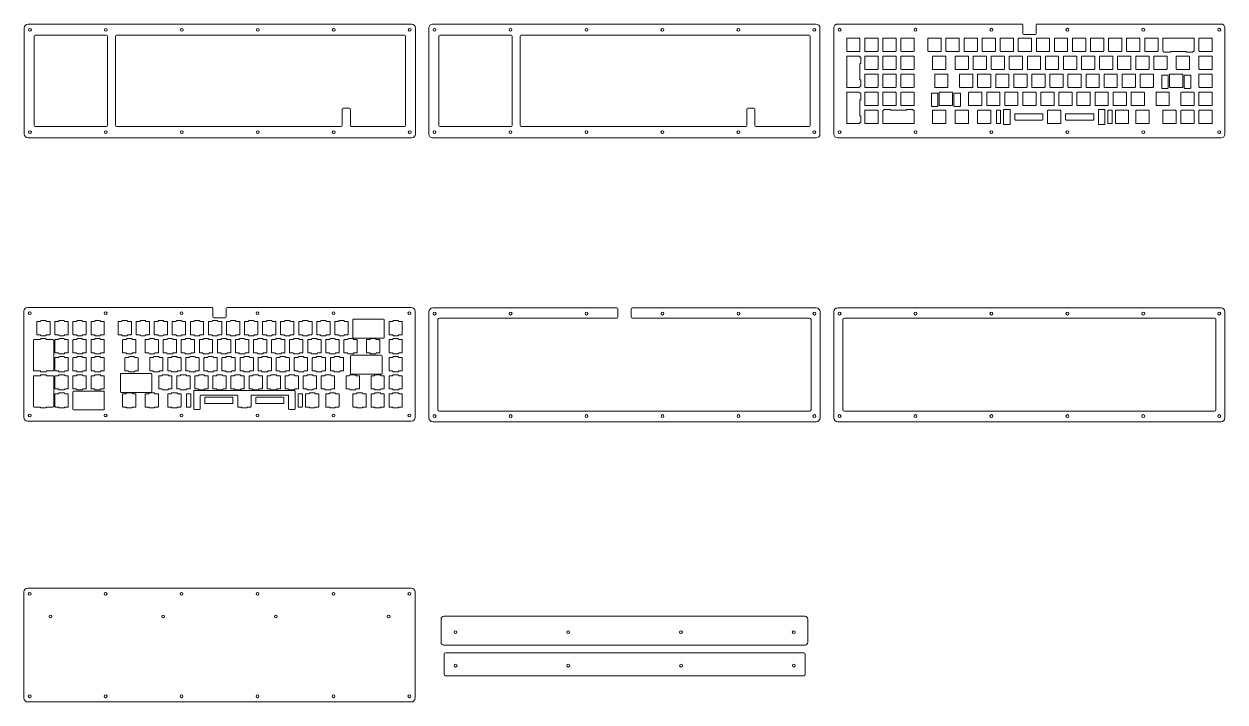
# Model space of a CAD drawing. Header units: inches. Extents: x -33 to 93, y -21 to 51.
import ezdxf

# ---------------------------------------------------------------- set-up
doc = ezdxf.new("R2010")
doc.units = ezdxf.units.IN
doc.header["$MEASUREMENT"] = 0
doc.layers.add('Layer 1', color=7, linetype='Continuous')

# ---------------------------------------------------------------- blocks, each defined once
blk = doc.blocks.new('block 4')
at = {"layer": 'Layer 1', "lineweight": 0}
blk.add_open_spline([(-32.55, 50.15), (-32.55, 50.23), (-32.61, 50.3), (-32.7, 50.3), (-32.78, 50.3), (-32.85, 50.23), (-32.85, 50.15), (-32.85, 50.07), (-32.78, 50), (-32.7, 50), (-32.61, 50), (-32.55, 50.07), (-32.55, 50.15)], degree=3, knots=[0, 0, 0, 0, 1, 1, 1, 2, 2, 2, 3, 3, 3, 4, 4, 4, 4], dxfattribs=at)
blk = doc.blocks.new('block 3')
at = {"layer": 'Layer 1'}
blk.add_blockref('block 4', (0, 0), dxfattribs=at)
blk = doc.blocks.new('block 6')
at = {"layer": 'Layer 1', "lineweight": 0}
blk.add_open_spline([(-24.54, 50.15), (-24.54, 50.23), (-24.61, 50.3), (-24.69, 50.3), (-24.77, 50.3), (-24.84, 50.23), (-24.84, 50.15), (-24.84, 50.07), (-24.77, 50), (-24.69, 50), (-24.61, 50), (-24.54, 50.07), (-24.54, 50.15)], degree=3, knots=[0, 0, 0, 0, 1, 1, 1, 2, 2, 2, 3, 3, 3, 4, 4, 4, 4], dxfattribs=at)
blk = doc.blocks.new('block 5')
at = {"layer": 'Layer 1'}
blk.add_blockref('block 6', (0, 0), dxfattribs=at)
blk = doc.blocks.new('block 8')
at = {"layer": 'Layer 1', "lineweight": 0}
blk.add_open_spline([(-16.53, 50.15), (-16.53, 50.23), (-16.6, 50.3), (-16.68, 50.3), (-16.76, 50.3), (-16.83, 50.23), (-16.83, 50.15), (-16.83, 50.07), (-16.76, 50), (-16.68, 50), (-16.6, 50), (-16.53, 50.07), (-16.53, 50.15)], degree=3, knots=[0, 0, 0, 0, 1, 1, 1, 2, 2, 2, 3, 3, 3, 4, 4, 4, 4], dxfattribs=at)
blk = doc.blocks.new('block 7')
at = {"layer": 'Layer 1'}
blk.add_blockref('block 8', (0, 0), dxfattribs=at)
blk = doc.blocks.new('block 10')
at = {"layer": 'Layer 1', "lineweight": 0}
blk.add_open_spline([(-8.52, 50.15), (-8.52, 50.23), (-8.59, 50.3), (-8.67, 50.3), (-8.75, 50.3), (-8.82, 50.23), (-8.82, 50.15), (-8.82, 50.07), (-8.75, 50), (-8.67, 50), (-8.59, 50), (-8.52, 50.07), (-8.52, 50.15)], degree=3, knots=[0, 0, 0, 0, 1, 1, 1, 2, 2, 2, 3, 3, 3, 4, 4, 4, 4], dxfattribs=at)
blk = doc.blocks.new('block 9')
at = {"layer": 'Layer 1'}
blk.add_blockref('block 10', (0, 0), dxfattribs=at)
blk = doc.blocks.new('block 12')
at = {"layer": 'Layer 1', "lineweight": 0}
blk.add_open_spline([(-0.51, 50.15), (-0.51, 50.23), (-0.58, 50.3), (-0.66, 50.3), (-0.74, 50.3), (-0.81, 50.23), (-0.81, 50.15), (-0.81, 50.07), (-0.74, 50), (-0.66, 50), (-0.58, 50), (-0.51, 50.07), (-0.51, 50.15)], degree=3, knots=[0, 0, 0, 0, 1, 1, 1, 2, 2, 2, 3, 3, 3, 4, 4, 4, 4], dxfattribs=at)
blk = doc.blocks.new('block 11')
at = {"layer": 'Layer 1'}
blk.add_blockref('block 12', (0, 0), dxfattribs=at)
blk = doc.blocks.new('block 14')
at = {"layer": 'Layer 1', "lineweight": 0}
blk.add_open_spline([(7.5, 50.15), (7.5, 50.23), (7.43, 50.3), (7.35, 50.3), (7.27, 50.3), (7.2, 50.23), (7.2, 50.15), (7.2, 50.07), (7.27, 50), (7.35, 50), (7.43, 50), (7.5, 50.07), (7.5, 50.15)], degree=3, knots=[0, 0, 0, 0, 1, 1, 1, 2, 2, 2, 3, 3, 3, 4, 4, 4, 4], dxfattribs=at)
blk = doc.blocks.new('block 13')
at = {"layer": 'Layer 1'}
blk.add_blockref('block 14', (0, 0), dxfattribs=at)
blk = doc.blocks.new('block 16')
at = {"layer": 'Layer 1', "lineweight": 0}
blk.add_open_spline([(7.5, 39.35), (7.5, 39.43), (7.43, 39.5), (7.35, 39.5), (7.27, 39.5), (7.2, 39.43), (7.2, 39.35), (7.2, 39.27), (7.27, 39.2), (7.35, 39.2), (7.43, 39.2), (7.5, 39.27), (7.5, 39.35)], degree=3, knots=[0, 0, 0, 0, 1, 1, 1, 2, 2, 2, 3, 3, 3, 4, 4, 4, 4], dxfattribs=at)
blk = doc.blocks.new('block 15')
at = {"layer": 'Layer 1'}
blk.add_blockref('block 16', (0, 0), dxfattribs=at)
blk = doc.blocks.new('block 18')
at = {"layer": 'Layer 1', "lineweight": 0}
blk.add_open_spline([(-0.51, 39.35), (-0.51, 39.43), (-0.58, 39.5), (-0.66, 39.5), (-0.74, 39.5), (-0.81, 39.43), (-0.81, 39.35), (-0.81, 39.27), (-0.74, 39.2), (-0.66, 39.2), (-0.58, 39.2), (-0.51, 39.27), (-0.51, 39.35)], degree=3, knots=[0, 0, 0, 0, 1, 1, 1, 2, 2, 2, 3, 3, 3, 4, 4, 4, 4], dxfattribs=at)
blk = doc.blocks.new('block 17')
at = {"layer": 'Layer 1'}
blk.add_blockref('block 18', (0, 0), dxfattribs=at)
blk = doc.blocks.new('block 20')
at = {"layer": 'Layer 1', "lineweight": 0}
blk.add_open_spline([(-8.52, 39.35), (-8.52, 39.43), (-8.59, 39.5), (-8.67, 39.5), (-8.75, 39.5), (-8.82, 39.43), (-8.82, 39.35), (-8.82, 39.27), (-8.75, 39.2), (-8.67, 39.2), (-8.59, 39.2), (-8.52, 39.27), (-8.52, 39.35)], degree=3, knots=[0, 0, 0, 0, 1, 1, 1, 2, 2, 2, 3, 3, 3, 4, 4, 4, 4], dxfattribs=at)
blk = doc.blocks.new('block 19')
at = {"layer": 'Layer 1'}
blk.add_blockref('block 20', (0, 0), dxfattribs=at)
blk = doc.blocks.new('block 22')
at = {"layer": 'Layer 1', "lineweight": 0}
blk.add_open_spline([(-16.53, 39.35), (-16.53, 39.43), (-16.6, 39.5), (-16.68, 39.5), (-16.76, 39.5), (-16.83, 39.43), (-16.83, 39.35), (-16.83, 39.27), (-16.76, 39.2), (-16.68, 39.2), (-16.6, 39.2), (-16.53, 39.27), (-16.53, 39.35)], degree=3, knots=[0, 0, 0, 0, 1, 1, 1, 2, 2, 2, 3, 3, 3, 4, 4, 4, 4], dxfattribs=at)
blk = doc.blocks.new('block 21')
at = {"layer": 'Layer 1'}
blk.add_blockref('block 22', (0, 0), dxfattribs=at)
blk = doc.blocks.new('block 24')
at = {"layer": 'Layer 1', "lineweight": 0}
blk.add_open_spline([(-24.54, 39.35), (-24.54, 39.43), (-24.61, 39.5), (-24.69, 39.5), (-24.77, 39.5), (-24.84, 39.43), (-24.84, 39.35), (-24.84, 39.27), (-24.77, 39.2), (-24.69, 39.2), (-24.61, 39.2), (-24.54, 39.27), (-24.54, 39.35)], degree=3, knots=[0, 0, 0, 0, 1, 1, 1, 2, 2, 2, 3, 3, 3, 4, 4, 4, 4], dxfattribs=at)
blk = doc.blocks.new('block 23')
at = {"layer": 'Layer 1'}
blk.add_blockref('block 24', (0, 0), dxfattribs=at)
blk = doc.blocks.new('block 26')
at = {"layer": 'Layer 1', "lineweight": 0}
blk.add_open_spline([(-32.55, 39.35), (-32.55, 39.43), (-32.61, 39.5), (-32.7, 39.5), (-32.78, 39.5), (-32.85, 39.43), (-32.85, 39.35), (-32.85, 39.27), (-32.78, 39.2), (-32.7, 39.2), (-32.61, 39.2), (-32.55, 39.27), (-32.55, 39.35)], degree=3, knots=[0, 0, 0, 0, 1, 1, 1, 2, 2, 2, 3, 3, 3, 4, 4, 4, 4], dxfattribs=at)
blk = doc.blocks.new('block 25')
at = {"layer": 'Layer 1'}
blk.add_blockref('block 26', (0, 0), dxfattribs=at)
blk = doc.blocks.new('block 28')
at = {"layer": 'Layer 1', "lineweight": 0}
blk.add_open_spline([(-33.3, 39.15), (-33.3, 39.15), (-33.3, 50.35), (-33.3, 50.35), (-33.3, 50.57), (-33.12, 50.75), (-32.9, 50.75), (-32.9, 50.75), (7.55, 50.75), (7.55, 50.75), (7.77, 50.75), (7.95, 50.57), (7.95, 50.35), (7.95, 50.35), (7.95, 39.15), (7.95, 39.15), (7.95, 38.93), (7.77, 38.75), (7.55, 38.75), (7.55, 38.75), (-32.9, 38.75), (-32.9, 38.75), (-33.12, 38.75), (-33.3, 38.93), (-33.3, 39.15)], degree=3, knots=[0, 0, 0, 0, 1, 1, 1, 2, 2, 2, 3, 3, 3, 4, 4, 4, 5, 5, 5, 6, 6, 6, 7, 7, 7, 8, 8, 8, 8], dxfattribs=at)
blk = doc.blocks.new('block 27')
at = {"layer": 'Layer 1'}
blk.add_blockref('block 28', (0, 0), dxfattribs=at)
blk = doc.blocks.new('block 30')
at = {"layer": 'Layer 1', "lineweight": 0}
blk.add_open_spline([(-32.25, 49.47), (-32.25, 49.53), (-32.2, 49.57), (-32.15, 49.57), (-32.15, 49.57), (-24.63, 49.57), (-24.63, 49.57), (-24.58, 49.57), (-24.53, 49.53), (-24.53, 49.47), (-24.53, 49.47), (-24.53, 40.05), (-24.53, 40.05), (-24.53, 40), (-24.58, 39.95), (-24.63, 39.95), (-24.63, 39.95), (-32.15, 39.95), (-32.15, 39.95), (-32.2, 39.95), (-32.25, 40), (-32.25, 40.05), (-32.25, 40.05), (-32.25, 49.47), (-32.25, 49.47)], degree=3, knots=[0, 0, 0, 0, 1, 1, 1, 2, 2, 2, 3, 3, 3, 4, 4, 4, 5, 5, 5, 6, 6, 6, 7, 7, 7, 8, 8, 8, 8], dxfattribs=at)
blk = doc.blocks.new('block 29')
at = {"layer": 'Layer 1'}
blk.add_blockref('block 30', (0, 0), dxfattribs=at)
blk = doc.blocks.new('block 32')
at = {"layer": 'Layer 1', "lineweight": 0}
blk.add_open_spline([(-23.58, 49.57), (-23.63, 49.57), (-23.68, 49.52), (-23.68, 49.47), (-23.68, 49.47), (-23.68, 40.05), (-23.68, 40.05), (-23.68, 40), (-23.63, 39.95), (-23.58, 39.95), (-23.58, 39.95), (0.13, 39.95), (0.13, 39.95), (0.19, 39.95), (0.23, 40), (0.23, 40.05), (0.23, 40.05), (0.23, 41.78), (0.23, 41.78), (0.23, 41.83), (0.28, 41.88), (0.33, 41.88), (0.33, 41.88), (0.99, 41.88), (0.99, 41.88), (1.04, 41.88), (1.09, 41.83), (1.09, 41.78), (1.09, 41.78), (1.09, 40.05), (1.09, 40.05), (1.09, 40), (1.13, 39.95), (1.19, 39.95), (1.19, 39.95), (6.8, 39.95), (6.8, 39.95), (6.85, 39.95), (6.9, 40), (6.9, 40.05), (6.9, 40.05), (6.9, 49.47), (6.9, 49.47), (6.9, 49.52), (6.85, 49.57), (6.8, 49.57), (6.8, 49.57), (-23.58, 49.57), (-23.58, 49.57)], degree=3, knots=[0, 0, 0, 0, 1, 1, 1, 2, 2, 2, 3, 3, 3, 4, 4, 4, 5, 5, 5, 6, 6, 6, 7, 7, 7, 8, 8, 8, 9, 9, 9, 10, 10, 10, 11, 11, 11, 12, 12, 12, 13, 13, 13, 14, 14, 14, 15, 15, 15, 16, 16, 16, 16], dxfattribs=at)
blk = doc.blocks.new('block 31')
at = {"layer": 'Layer 1'}
blk.add_blockref('block 32', (0, 0), dxfattribs=at)
blk = doc.blocks.new('block 2')
at = {"layer": 'Layer 1'}
for name in ['block 27', 'block 3', 'block 29', 'block 5', 'block 31', 'block 7', 'block 9', 'block 11', 'block 13', 'block 25', 'block 23', 'block 21', 'block 19', 'block 17', 'block 15']:
    blk.add_blockref(name, (0, 0), dxfattribs=at)
blk = doc.blocks.new('block 35')
at = {"layer": 'Layer 1', "lineweight": 0}
blk.add_open_spline([(10.12, 50.15), (10.12, 50.23), (10.05, 50.3), (9.97, 50.3), (9.89, 50.3), (9.82, 50.23), (9.82, 50.15), (9.82, 50.07), (9.89, 50), (9.97, 50), (10.05, 50), (10.12, 50.07), (10.12, 50.15)], degree=3, knots=[0, 0, 0, 0, 1, 1, 1, 2, 2, 2, 3, 3, 3, 4, 4, 4, 4], dxfattribs=at)
blk = doc.blocks.new('block 34')
at = {"layer": 'Layer 1'}
blk.add_blockref('block 35', (0, 0), dxfattribs=at)
blk = doc.blocks.new('block 37')
at = {"layer": 'Layer 1', "lineweight": 0}
blk.add_open_spline([(18.13, 50.15), (18.13, 50.23), (18.06, 50.3), (17.98, 50.3), (17.9, 50.3), (17.83, 50.23), (17.83, 50.15), (17.83, 50.07), (17.9, 50), (17.98, 50), (18.06, 50), (18.13, 50.07), (18.13, 50.15)], degree=3, knots=[0, 0, 0, 0, 1, 1, 1, 2, 2, 2, 3, 3, 3, 4, 4, 4, 4], dxfattribs=at)
blk = doc.blocks.new('block 36')
at = {"layer": 'Layer 1'}
blk.add_blockref('block 37', (0, 0), dxfattribs=at)
blk = doc.blocks.new('block 39')
at = {"layer": 'Layer 1', "lineweight": 0}
blk.add_open_spline([(26.14, 50.15), (26.14, 50.23), (26.07, 50.3), (25.99, 50.3), (25.91, 50.3), (25.84, 50.23), (25.84, 50.15), (25.84, 50.07), (25.91, 50), (25.99, 50), (26.07, 50), (26.14, 50.07), (26.14, 50.15)], degree=3, knots=[0, 0, 0, 0, 1, 1, 1, 2, 2, 2, 3, 3, 3, 4, 4, 4, 4], dxfattribs=at)
blk = doc.blocks.new('block 38')
at = {"layer": 'Layer 1'}
blk.add_blockref('block 39', (0, 0), dxfattribs=at)
blk = doc.blocks.new('block 41')
at = {"layer": 'Layer 1', "lineweight": 0}
blk.add_open_spline([(34.15, 50.15), (34.15, 50.23), (34.08, 50.3), (34, 50.3), (33.92, 50.3), (33.85, 50.23), (33.85, 50.15), (33.85, 50.07), (33.92, 50), (34, 50), (34.08, 50), (34.15, 50.07), (34.15, 50.15)], degree=3, knots=[0, 0, 0, 0, 1, 1, 1, 2, 2, 2, 3, 3, 3, 4, 4, 4, 4], dxfattribs=at)
blk = doc.blocks.new('block 40')
at = {"layer": 'Layer 1'}
blk.add_blockref('block 41', (0, 0), dxfattribs=at)
blk = doc.blocks.new('block 43')
at = {"layer": 'Layer 1', "lineweight": 0}
blk.add_open_spline([(42.16, 50.15), (42.16, 50.23), (42.09, 50.3), (42.01, 50.3), (41.93, 50.3), (41.86, 50.23), (41.86, 50.15), (41.86, 50.07), (41.93, 50), (42.01, 50), (42.09, 50), (42.16, 50.07), (42.16, 50.15)], degree=3, knots=[0, 0, 0, 0, 1, 1, 1, 2, 2, 2, 3, 3, 3, 4, 4, 4, 4], dxfattribs=at)
blk = doc.blocks.new('block 42')
at = {"layer": 'Layer 1'}
blk.add_blockref('block 43', (0, 0), dxfattribs=at)
blk = doc.blocks.new('block 45')
at = {"layer": 'Layer 1', "lineweight": 0}
blk.add_open_spline([(50.17, 50.15), (50.17, 50.23), (50.1, 50.3), (50.02, 50.3), (49.94, 50.3), (49.87, 50.23), (49.87, 50.15), (49.87, 50.07), (49.94, 50), (50.02, 50), (50.1, 50), (50.17, 50.07), (50.17, 50.15)], degree=3, knots=[0, 0, 0, 0, 1, 1, 1, 2, 2, 2, 3, 3, 3, 4, 4, 4, 4], dxfattribs=at)
blk = doc.blocks.new('block 44')
at = {"layer": 'Layer 1'}
blk.add_blockref('block 45', (0, 0), dxfattribs=at)
blk = doc.blocks.new('block 47')
at = {"layer": 'Layer 1', "lineweight": 0}
blk.add_open_spline([(50.17, 39.35), (50.17, 39.43), (50.1, 39.5), (50.02, 39.5), (49.94, 39.5), (49.87, 39.43), (49.87, 39.35), (49.87, 39.27), (49.94, 39.2), (50.02, 39.2), (50.1, 39.2), (50.17, 39.27), (50.17, 39.35)], degree=3, knots=[0, 0, 0, 0, 1, 1, 1, 2, 2, 2, 3, 3, 3, 4, 4, 4, 4], dxfattribs=at)
blk = doc.blocks.new('block 46')
at = {"layer": 'Layer 1'}
blk.add_blockref('block 47', (0, 0), dxfattribs=at)
blk = doc.blocks.new('block 49')
at = {"layer": 'Layer 1', "lineweight": 0}
blk.add_open_spline([(42.16, 39.35), (42.16, 39.43), (42.09, 39.5), (42.01, 39.5), (41.93, 39.5), (41.86, 39.43), (41.86, 39.35), (41.86, 39.27), (41.93, 39.2), (42.01, 39.2), (42.09, 39.2), (42.16, 39.27), (42.16, 39.35)], degree=3, knots=[0, 0, 0, 0, 1, 1, 1, 2, 2, 2, 3, 3, 3, 4, 4, 4, 4], dxfattribs=at)
blk = doc.blocks.new('block 48')
at = {"layer": 'Layer 1'}
blk.add_blockref('block 49', (0, 0), dxfattribs=at)
blk = doc.blocks.new('block 51')
at = {"layer": 'Layer 1', "lineweight": 0}
blk.add_open_spline([(34.15, 39.35), (34.15, 39.43), (34.08, 39.5), (34, 39.5), (33.92, 39.5), (33.85, 39.43), (33.85, 39.35), (33.85, 39.27), (33.92, 39.2), (34, 39.2), (34.08, 39.2), (34.15, 39.27), (34.15, 39.35)], degree=3, knots=[0, 0, 0, 0, 1, 1, 1, 2, 2, 2, 3, 3, 3, 4, 4, 4, 4], dxfattribs=at)
blk = doc.blocks.new('block 50')
at = {"layer": 'Layer 1'}
blk.add_blockref('block 51', (0, 0), dxfattribs=at)
blk = doc.blocks.new('block 53')
at = {"layer": 'Layer 1', "lineweight": 0}
blk.add_open_spline([(26.14, 39.35), (26.14, 39.43), (26.07, 39.5), (25.99, 39.5), (25.91, 39.5), (25.84, 39.43), (25.84, 39.35), (25.84, 39.27), (25.91, 39.2), (25.99, 39.2), (26.07, 39.2), (26.14, 39.27), (26.14, 39.35)], degree=3, knots=[0, 0, 0, 0, 1, 1, 1, 2, 2, 2, 3, 3, 3, 4, 4, 4, 4], dxfattribs=at)
blk = doc.blocks.new('block 52')
at = {"layer": 'Layer 1'}
blk.add_blockref('block 53', (0, 0), dxfattribs=at)
blk = doc.blocks.new('block 55')
at = {"layer": 'Layer 1', "lineweight": 0}
blk.add_open_spline([(18.13, 39.35), (18.13, 39.43), (18.06, 39.5), (17.98, 39.5), (17.9, 39.5), (17.83, 39.43), (17.83, 39.35), (17.83, 39.27), (17.9, 39.2), (17.98, 39.2), (18.06, 39.2), (18.13, 39.27), (18.13, 39.35)], degree=3, knots=[0, 0, 0, 0, 1, 1, 1, 2, 2, 2, 3, 3, 3, 4, 4, 4, 4], dxfattribs=at)
blk = doc.blocks.new('block 54')
at = {"layer": 'Layer 1'}
blk.add_blockref('block 55', (0, 0), dxfattribs=at)
blk = doc.blocks.new('block 57')
at = {"layer": 'Layer 1', "lineweight": 0}
blk.add_open_spline([(10.12, 39.35), (10.12, 39.43), (10.05, 39.5), (9.97, 39.5), (9.89, 39.5), (9.82, 39.43), (9.82, 39.35), (9.82, 39.27), (9.89, 39.2), (9.97, 39.2), (10.05, 39.2), (10.12, 39.27), (10.12, 39.35)], degree=3, knots=[0, 0, 0, 0, 1, 1, 1, 2, 2, 2, 3, 3, 3, 4, 4, 4, 4], dxfattribs=at)
blk = doc.blocks.new('block 56')
at = {"layer": 'Layer 1'}
blk.add_blockref('block 57', (0, 0), dxfattribs=at)
blk = doc.blocks.new('block 59')
at = {"layer": 'Layer 1', "lineweight": 0}
blk.add_open_spline([(9.37, 39.15), (9.37, 39.15), (9.37, 50.35), (9.37, 50.35), (9.37, 50.57), (9.55, 50.75), (9.77, 50.75), (9.77, 50.75), (50.22, 50.75), (50.22, 50.75), (50.44, 50.75), (50.62, 50.57), (50.62, 50.35), (50.62, 50.35), (50.62, 39.15), (50.62, 39.15), (50.62, 38.93), (50.44, 38.75), (50.22, 38.75), (50.22, 38.75), (9.77, 38.75), (9.77, 38.75), (9.55, 38.75), (9.37, 38.93), (9.37, 39.15)], degree=3, knots=[0, 0, 0, 0, 1, 1, 1, 2, 2, 2, 3, 3, 3, 4, 4, 4, 5, 5, 5, 6, 6, 6, 7, 7, 7, 8, 8, 8, 8], dxfattribs=at)
blk = doc.blocks.new('block 58')
at = {"layer": 'Layer 1'}
blk.add_blockref('block 59', (0, 0), dxfattribs=at)
blk = doc.blocks.new('block 61')
at = {"layer": 'Layer 1', "lineweight": 0}
blk.add_open_spline([(10.42, 49.47), (10.42, 49.53), (10.47, 49.57), (10.52, 49.57), (10.52, 49.57), (18.04, 49.57), (18.04, 49.57), (18.09, 49.57), (18.14, 49.53), (18.14, 49.47), (18.14, 49.47), (18.14, 40.05), (18.14, 40.05), (18.14, 40), (18.09, 39.95), (18.04, 39.95), (18.04, 39.95), (10.52, 39.95), (10.52, 39.95), (10.47, 39.95), (10.42, 40), (10.42, 40.05), (10.42, 40.05), (10.42, 49.47), (10.42, 49.47)], degree=3, knots=[0, 0, 0, 0, 1, 1, 1, 2, 2, 2, 3, 3, 3, 4, 4, 4, 5, 5, 5, 6, 6, 6, 7, 7, 7, 8, 8, 8, 8], dxfattribs=at)
blk = doc.blocks.new('block 60')
at = {"layer": 'Layer 1'}
blk.add_blockref('block 61', (0, 0), dxfattribs=at)
blk = doc.blocks.new('block 63')
at = {"layer": 'Layer 1', "lineweight": 0}
blk.add_open_spline([(19.09, 49.57), (19.04, 49.57), (18.99, 49.52), (18.99, 49.47), (18.99, 49.47), (18.99, 40.05), (18.99, 40.05), (18.99, 40), (19.04, 39.95), (19.09, 39.95), (19.09, 39.95), (42.8, 39.95), (42.8, 39.95), (42.86, 39.95), (42.9, 40), (42.9, 40.05), (42.9, 40.05), (42.9, 41.78), (42.9, 41.78), (42.9, 41.83), (42.95, 41.88), (43, 41.88), (43, 41.88), (43.66, 41.88), (43.66, 41.88), (43.71, 41.88), (43.76, 41.83), (43.76, 41.78), (43.76, 41.78), (43.76, 40.05), (43.76, 40.05), (43.76, 40), (43.8, 39.95), (43.86, 39.95), (43.86, 39.95), (49.47, 39.95), (49.47, 39.95), (49.52, 39.95), (49.57, 40), (49.57, 40.05), (49.57, 40.05), (49.57, 49.47), (49.57, 49.47), (49.57, 49.52), (49.52, 49.57), (49.47, 49.57), (49.47, 49.57), (19.09, 49.57), (19.09, 49.57)], degree=3, knots=[0, 0, 0, 0, 1, 1, 1, 2, 2, 2, 3, 3, 3, 4, 4, 4, 5, 5, 5, 6, 6, 6, 7, 7, 7, 8, 8, 8, 9, 9, 9, 10, 10, 10, 11, 11, 11, 12, 12, 12, 13, 13, 13, 14, 14, 14, 15, 15, 15, 16, 16, 16, 16], dxfattribs=at)
blk = doc.blocks.new('block 62')
at = {"layer": 'Layer 1'}
blk.add_blockref('block 63', (0, 0), dxfattribs=at)
blk = doc.blocks.new('block 33')
at = {"layer": 'Layer 1'}
for name in ['block 58', 'block 34', 'block 60', 'block 36', 'block 62', 'block 38', 'block 40', 'block 42', 'block 44', 'block 56', 'block 54', 'block 52', 'block 50', 'block 48', 'block 46']:
    blk.add_blockref(name, (0, 0), dxfattribs=at)
blk = doc.blocks.new('block 66')
at = {"layer": 'Layer 1', "lineweight": 0}
blk.add_open_spline([(52.84, 20.22), (52.84, 20.3), (52.77, 20.37), (52.69, 20.37), (52.6, 20.37), (52.54, 20.3), (52.54, 20.22), (52.54, 20.14), (52.6, 20.07), (52.69, 20.07), (52.77, 20.07), (52.84, 20.14), (52.84, 20.22)], degree=3, knots=[0, 0, 0, 0, 1, 1, 1, 2, 2, 2, 3, 3, 3, 4, 4, 4, 4], dxfattribs=at)
blk = doc.blocks.new('block 65')
at = {"layer": 'Layer 1'}
blk.add_blockref('block 66', (0, 0), dxfattribs=at)
blk = doc.blocks.new('block 68')
at = {"layer": 'Layer 1', "lineweight": 0}
blk.add_open_spline([(60.85, 20.22), (60.85, 20.3), (60.78, 20.37), (60.7, 20.37), (60.61, 20.37), (60.55, 20.3), (60.55, 20.22), (60.55, 20.14), (60.61, 20.07), (60.7, 20.07), (60.78, 20.07), (60.85, 20.14), (60.85, 20.22)], degree=3, knots=[0, 0, 0, 0, 1, 1, 1, 2, 2, 2, 3, 3, 3, 4, 4, 4, 4], dxfattribs=at)
blk = doc.blocks.new('block 67')
at = {"layer": 'Layer 1'}
blk.add_blockref('block 68', (0, 0), dxfattribs=at)
blk = doc.blocks.new('block 70')
at = {"layer": 'Layer 1', "lineweight": 0}
blk.add_open_spline([(68.85, 20.22), (68.85, 20.3), (68.79, 20.37), (68.7, 20.37), (68.62, 20.37), (68.55, 20.3), (68.55, 20.22), (68.55, 20.14), (68.62, 20.07), (68.7, 20.07), (68.79, 20.07), (68.85, 20.14), (68.85, 20.22)], degree=3, knots=[0, 0, 0, 0, 1, 1, 1, 2, 2, 2, 3, 3, 3, 4, 4, 4, 4], dxfattribs=at)
blk = doc.blocks.new('block 69')
at = {"layer": 'Layer 1'}
blk.add_blockref('block 70', (0, 0), dxfattribs=at)
blk = doc.blocks.new('block 72')
at = {"layer": 'Layer 1', "lineweight": 0}
blk.add_open_spline([(76.86, 20.22), (76.86, 20.3), (76.8, 20.37), (76.71, 20.37), (76.63, 20.37), (76.56, 20.3), (76.56, 20.22), (76.56, 20.14), (76.63, 20.07), (76.71, 20.07), (76.8, 20.07), (76.86, 20.14), (76.86, 20.22)], degree=3, knots=[0, 0, 0, 0, 1, 1, 1, 2, 2, 2, 3, 3, 3, 4, 4, 4, 4], dxfattribs=at)
blk = doc.blocks.new('block 71')
at = {"layer": 'Layer 1'}
blk.add_blockref('block 72', (0, 0), dxfattribs=at)
blk = doc.blocks.new('block 74')
at = {"layer": 'Layer 1', "lineweight": 0}
blk.add_open_spline([(84.87, 20.22), (84.87, 20.3), (84.81, 20.37), (84.72, 20.37), (84.64, 20.37), (84.57, 20.3), (84.57, 20.22), (84.57, 20.14), (84.64, 20.07), (84.72, 20.07), (84.81, 20.07), (84.87, 20.14), (84.87, 20.22)], degree=3, knots=[0, 0, 0, 0, 1, 1, 1, 2, 2, 2, 3, 3, 3, 4, 4, 4, 4], dxfattribs=at)
blk = doc.blocks.new('block 73')
at = {"layer": 'Layer 1'}
blk.add_blockref('block 74', (0, 0), dxfattribs=at)
blk = doc.blocks.new('block 76')
at = {"layer": 'Layer 1', "lineweight": 0}
blk.add_open_spline([(92.88, 20.22), (92.88, 20.3), (92.82, 20.37), (92.73, 20.37), (92.65, 20.37), (92.58, 20.3), (92.58, 20.22), (92.58, 20.14), (92.65, 20.07), (92.73, 20.07), (92.82, 20.07), (92.88, 20.14), (92.88, 20.22)], degree=3, knots=[0, 0, 0, 0, 1, 1, 1, 2, 2, 2, 3, 3, 3, 4, 4, 4, 4], dxfattribs=at)
blk = doc.blocks.new('block 75')
at = {"layer": 'Layer 1'}
blk.add_blockref('block 76', (0, 0), dxfattribs=at)
blk = doc.blocks.new('block 78')
at = {"layer": 'Layer 1', "lineweight": 0}
blk.add_open_spline([(92.88, 9.42), (92.88, 9.5), (92.82, 9.57), (92.73, 9.57), (92.65, 9.57), (92.58, 9.5), (92.58, 9.42), (92.58, 9.34), (92.65, 9.27), (92.73, 9.27), (92.82, 9.27), (92.88, 9.34), (92.88, 9.42)], degree=3, knots=[0, 0, 0, 0, 1, 1, 1, 2, 2, 2, 3, 3, 3, 4, 4, 4, 4], dxfattribs=at)
blk = doc.blocks.new('block 77')
at = {"layer": 'Layer 1'}
blk.add_blockref('block 78', (0, 0), dxfattribs=at)
blk = doc.blocks.new('block 80')
at = {"layer": 'Layer 1', "lineweight": 0}
blk.add_open_spline([(84.87, 9.42), (84.87, 9.5), (84.81, 9.57), (84.72, 9.57), (84.64, 9.57), (84.57, 9.5), (84.57, 9.42), (84.57, 9.34), (84.64, 9.27), (84.72, 9.27), (84.81, 9.27), (84.87, 9.34), (84.87, 9.42)], degree=3, knots=[0, 0, 0, 0, 1, 1, 1, 2, 2, 2, 3, 3, 3, 4, 4, 4, 4], dxfattribs=at)
blk = doc.blocks.new('block 79')
at = {"layer": 'Layer 1'}
blk.add_blockref('block 80', (0, 0), dxfattribs=at)
blk = doc.blocks.new('block 82')
at = {"layer": 'Layer 1', "lineweight": 0}
blk.add_open_spline([(76.86, 9.42), (76.86, 9.5), (76.8, 9.57), (76.71, 9.57), (76.63, 9.57), (76.56, 9.5), (76.56, 9.42), (76.56, 9.34), (76.63, 9.27), (76.71, 9.27), (76.8, 9.27), (76.86, 9.34), (76.86, 9.42)], degree=3, knots=[0, 0, 0, 0, 1, 1, 1, 2, 2, 2, 3, 3, 3, 4, 4, 4, 4], dxfattribs=at)
blk = doc.blocks.new('block 81')
at = {"layer": 'Layer 1'}
blk.add_blockref('block 82', (0, 0), dxfattribs=at)
blk = doc.blocks.new('block 84')
at = {"layer": 'Layer 1', "lineweight": 0}
blk.add_open_spline([(68.85, 9.42), (68.85, 9.5), (68.79, 9.57), (68.7, 9.57), (68.62, 9.57), (68.55, 9.5), (68.55, 9.42), (68.55, 9.34), (68.62, 9.27), (68.7, 9.27), (68.79, 9.27), (68.85, 9.34), (68.85, 9.42)], degree=3, knots=[0, 0, 0, 0, 1, 1, 1, 2, 2, 2, 3, 3, 3, 4, 4, 4, 4], dxfattribs=at)
blk = doc.blocks.new('block 83')
at = {"layer": 'Layer 1'}
blk.add_blockref('block 84', (0, 0), dxfattribs=at)
blk = doc.blocks.new('block 86')
at = {"layer": 'Layer 1', "lineweight": 0}
blk.add_open_spline([(60.85, 9.42), (60.85, 9.5), (60.78, 9.57), (60.7, 9.57), (60.61, 9.57), (60.55, 9.5), (60.55, 9.42), (60.55, 9.34), (60.61, 9.27), (60.7, 9.27), (60.78, 9.27), (60.85, 9.34), (60.85, 9.42)], degree=3, knots=[0, 0, 0, 0, 1, 1, 1, 2, 2, 2, 3, 3, 3, 4, 4, 4, 4], dxfattribs=at)
blk = doc.blocks.new('block 85')
at = {"layer": 'Layer 1'}
blk.add_blockref('block 86', (0, 0), dxfattribs=at)
blk = doc.blocks.new('block 88')
at = {"layer": 'Layer 1', "lineweight": 0}
blk.add_open_spline([(52.84, 9.42), (52.84, 9.5), (52.77, 9.57), (52.69, 9.57), (52.6, 9.57), (52.54, 9.5), (52.54, 9.42), (52.54, 9.34), (52.6, 9.27), (52.69, 9.27), (52.77, 9.27), (52.84, 9.34), (52.84, 9.42)], degree=3, knots=[0, 0, 0, 0, 1, 1, 1, 2, 2, 2, 3, 3, 3, 4, 4, 4, 4], dxfattribs=at)
blk = doc.blocks.new('block 87')
at = {"layer": 'Layer 1'}
blk.add_blockref('block 88', (0, 0), dxfattribs=at)
blk = doc.blocks.new('block 90')
at = {"layer": 'Layer 1', "lineweight": 0}
blk.add_open_spline([(52.49, 20.82), (52.26, 20.82), (52.09, 20.64), (52.09, 20.42), (52.09, 20.42), (52.09, 9.22), (52.09, 9.22), (52.09, 9), (52.26, 8.82), (52.49, 8.82), (52.49, 8.82), (92.93, 8.82), (92.93, 8.82), (93.15, 8.82), (93.33, 9), (93.33, 9.22), (93.33, 9.22), (93.33, 20.42), (93.33, 20.42), (93.33, 20.64), (93.15, 20.82), (92.93, 20.82), (92.93, 20.82), (52.49, 20.82), (52.49, 20.82)], degree=3, knots=[0, 0, 0, 0, 1, 1, 1, 2, 2, 2, 3, 3, 3, 4, 4, 4, 5, 5, 5, 6, 6, 6, 7, 7, 7, 8, 8, 8, 8], dxfattribs=at)
blk = doc.blocks.new('block 91')
at = {"layer": 'Layer 1', "lineweight": 0}
blk.add_open_spline([(92.23, 19.74), (92.32, 19.74), (92.38, 19.67), (92.38, 19.59), (92.38, 19.59), (92.38, 10.07), (92.38, 10.07), (92.38, 9.99), (92.32, 9.92), (92.23, 9.92), (92.23, 9.92), (53.19, 9.92), (53.19, 9.92), (53.1, 9.92), (53.04, 9.99), (53.04, 10.07), (53.04, 10.07), (53.04, 19.59), (53.04, 19.59), (53.04, 19.67), (53.1, 19.74), (53.19, 19.74), (53.19, 19.74), (92.23, 19.74), (92.23, 19.74)], degree=3, knots=[0, 0, 0, 0, 1, 1, 1, 2, 2, 2, 3, 3, 3, 4, 4, 4, 5, 5, 5, 6, 6, 6, 7, 7, 7, 8, 8, 8, 8], dxfattribs=at)
blk = doc.blocks.new('block 89')
at = {"layer": 'Layer 1'}
for name in ['block 90', 'block 91']:
    blk.add_blockref(name, (0, 0), dxfattribs=at)
blk = doc.blocks.new('block 64')
at = {"layer": 'Layer 1'}
for name in ['block 89', 'block 65', 'block 67', 'block 69', 'block 71', 'block 73', 'block 75', 'block 87', 'block 85', 'block 83', 'block 81', 'block 79', 'block 77']:
    blk.add_blockref(name, (0, 0), dxfattribs=at)
blk = doc.blocks.new('block 94')
at = {"layer": 'Layer 1', "lineweight": 0}
blk.add_open_spline([(11.14, -15.54), (11.05, -15.54), (10.99, -15.61), (10.99, -15.69), (10.99, -15.69), (10.99, -17.82), (10.99, -17.82), (10.99, -17.91), (11.05, -17.97), (11.14, -17.97), (11.14, -17.97), (48.91, -17.97), (48.91, -17.97), (48.99, -17.97), (49.06, -17.91), (49.06, -17.82), (49.06, -17.82), (49.06, -15.69), (49.06, -15.69), (49.06, -15.61), (48.99, -15.54), (48.91, -15.54), (48.91, -15.54), (11.14, -15.54), (11.14, -15.54)], degree=3, knots=[0, 0, 0, 0, 1, 1, 1, 2, 2, 2, 3, 3, 3, 4, 4, 4, 5, 5, 5, 6, 6, 6, 7, 7, 7, 8, 8, 8, 8], dxfattribs=at)
blk = doc.blocks.new('block 93')
at = {"layer": 'Layer 1'}
blk.add_blockref('block 94', (0, 0), dxfattribs=at)
blk = doc.blocks.new('block 96')
at = {"layer": 'Layer 1', "lineweight": 0}
blk.add_open_spline([(48.01, -16.91), (48.01, -16.82), (47.94, -16.76), (47.86, -16.76), (47.77, -16.76), (47.71, -16.82), (47.71, -16.91), (47.71, -16.99), (47.77, -17.06), (47.86, -17.06), (47.94, -17.06), (48.01, -16.99), (48.01, -16.91)], degree=3, knots=[0, 0, 0, 0, 1, 1, 1, 2, 2, 2, 3, 3, 3, 4, 4, 4, 4], dxfattribs=at)
blk = doc.blocks.new('block 95')
at = {"layer": 'Layer 1'}
blk.add_blockref('block 96', (0, 0), dxfattribs=at)
blk = doc.blocks.new('block 98')
at = {"layer": 'Layer 1', "lineweight": 0}
blk.add_open_spline([(36.12, -16.91), (36.12, -16.82), (36.05, -16.76), (35.97, -16.76), (35.88, -16.76), (35.82, -16.82), (35.82, -16.91), (35.82, -16.99), (35.88, -17.06), (35.97, -17.06), (36.05, -17.06), (36.12, -16.99), (36.12, -16.91)], degree=3, knots=[0, 0, 0, 0, 1, 1, 1, 2, 2, 2, 3, 3, 3, 4, 4, 4, 4], dxfattribs=at)
blk = doc.blocks.new('block 97')
at = {"layer": 'Layer 1'}
blk.add_blockref('block 98', (0, 0), dxfattribs=at)
blk = doc.blocks.new('block 100')
at = {"layer": 'Layer 1', "lineweight": 0}
blk.add_open_spline([(24.23, -16.91), (24.23, -16.82), (24.16, -16.76), (24.08, -16.76), (23.99, -16.76), (23.93, -16.82), (23.93, -16.91), (23.93, -16.99), (23.99, -17.06), (24.08, -17.06), (24.16, -17.06), (24.23, -16.99), (24.23, -16.91)], degree=3, knots=[0, 0, 0, 0, 1, 1, 1, 2, 2, 2, 3, 3, 3, 4, 4, 4, 4], dxfattribs=at)
blk = doc.blocks.new('block 99')
at = {"layer": 'Layer 1'}
blk.add_blockref('block 100', (0, 0), dxfattribs=at)
blk = doc.blocks.new('block 102')
at = {"layer": 'Layer 1', "lineweight": 0}
blk.add_open_spline([(12.34, -16.91), (12.34, -16.82), (12.27, -16.76), (12.19, -16.76), (12.1, -16.76), (12.04, -16.82), (12.04, -16.91), (12.04, -16.99), (12.1, -17.06), (12.19, -17.06), (12.27, -17.06), (12.34, -16.99), (12.34, -16.91)], degree=3, knots=[0, 0, 0, 0, 1, 1, 1, 2, 2, 2, 3, 3, 3, 4, 4, 4, 4], dxfattribs=at)
blk = doc.blocks.new('block 101')
at = {"layer": 'Layer 1'}
blk.add_blockref('block 102', (0, 0), dxfattribs=at)
blk = doc.blocks.new('block 92')
at = {"layer": 'Layer 1'}
for name in ['block 93', 'block 101', 'block 99', 'block 97', 'block 95']:
    blk.add_blockref(name, (0, 0), dxfattribs=at)
blk = doc.blocks.new('block 106')
at = {"layer": 'Layer 1', "lineweight": 0}
blk.add_open_spline([(10.96, -11.7), (10.8, -11.7), (10.66, -11.84), (10.66, -12), (10.66, -12), (10.66, -14.44), (10.66, -14.44), (10.66, -14.61), (10.8, -14.74), (10.96, -14.74), (10.96, -14.74), (49.03, -14.74), (49.03, -14.74), (49.2, -14.74), (49.33, -14.61), (49.33, -14.44), (49.33, -14.44), (49.33, -12), (49.33, -12), (49.33, -11.84), (49.2, -11.7), (49.03, -11.7), (49.03, -11.7), (10.96, -11.7), (10.96, -11.7)], degree=3, knots=[0, 0, 0, 0, 1, 1, 1, 2, 2, 2, 3, 3, 3, 4, 4, 4, 5, 5, 5, 6, 6, 6, 7, 7, 7, 8, 8, 8, 8], dxfattribs=at)
blk = doc.blocks.new('block 105')
at = {"layer": 'Layer 1'}
blk.add_blockref('block 106', (0, 0), dxfattribs=at)
blk = doc.blocks.new('block 104')
at = {"layer": 'Layer 1'}
blk.add_blockref('block 105', (0, 0), dxfattribs=at)
blk = doc.blocks.new('block 108')
at = {"layer": 'Layer 1', "lineweight": 0}
blk.add_open_spline([(48, -13.37), (48, -13.29), (47.93, -13.22), (47.85, -13.22), (47.76, -13.22), (47.7, -13.29), (47.7, -13.37), (47.7, -13.45), (47.76, -13.52), (47.85, -13.52), (47.93, -13.52), (48, -13.45), (48, -13.37)], degree=3, knots=[0, 0, 0, 0, 1, 1, 1, 2, 2, 2, 3, 3, 3, 4, 4, 4, 4], dxfattribs=at)
blk = doc.blocks.new('block 107')
at = {"layer": 'Layer 1'}
blk.add_blockref('block 108', (0, 0), dxfattribs=at)
blk = doc.blocks.new('block 110')
at = {"layer": 'Layer 1', "lineweight": 0}
blk.add_open_spline([(36.11, -13.37), (36.11, -13.29), (36.04, -13.22), (35.96, -13.22), (35.88, -13.22), (35.81, -13.29), (35.81, -13.37), (35.81, -13.45), (35.88, -13.52), (35.96, -13.52), (36.04, -13.52), (36.11, -13.45), (36.11, -13.37)], degree=3, knots=[0, 0, 0, 0, 1, 1, 1, 2, 2, 2, 3, 3, 3, 4, 4, 4, 4], dxfattribs=at)
blk = doc.blocks.new('block 109')
at = {"layer": 'Layer 1'}
blk.add_blockref('block 110', (0, 0), dxfattribs=at)
blk = doc.blocks.new('block 112')
at = {"layer": 'Layer 1', "lineweight": 0}
blk.add_open_spline([(24.22, -13.37), (24.22, -13.29), (24.15, -13.22), (24.07, -13.22), (23.99, -13.22), (23.92, -13.29), (23.92, -13.37), (23.92, -13.45), (23.99, -13.52), (24.07, -13.52), (24.15, -13.52), (24.22, -13.45), (24.22, -13.37)], degree=3, knots=[0, 0, 0, 0, 1, 1, 1, 2, 2, 2, 3, 3, 3, 4, 4, 4, 4], dxfattribs=at)
blk = doc.blocks.new('block 111')
at = {"layer": 'Layer 1'}
blk.add_blockref('block 112', (0, 0), dxfattribs=at)
blk = doc.blocks.new('block 114')
at = {"layer": 'Layer 1', "lineweight": 0}
blk.add_open_spline([(12.33, -13.37), (12.33, -13.29), (12.26, -13.22), (12.18, -13.22), (12.1, -13.22), (12.03, -13.29), (12.03, -13.37), (12.03, -13.45), (12.1, -13.52), (12.18, -13.52), (12.26, -13.52), (12.33, -13.45), (12.33, -13.37)], degree=3, knots=[0, 0, 0, 0, 1, 1, 1, 2, 2, 2, 3, 3, 3, 4, 4, 4, 4], dxfattribs=at)
blk = doc.blocks.new('block 113')
at = {"layer": 'Layer 1'}
blk.add_blockref('block 114', (0, 0), dxfattribs=at)
blk = doc.blocks.new('block 103')
at = {"layer": 'Layer 1'}
for name in ['block 104', 'block 113', 'block 111', 'block 109', 'block 107']:
    blk.add_blockref(name, (0, 0), dxfattribs=at)
blk = doc.blocks.new('block 117')
at = {"layer": 'Layer 1', "lineweight": 0}
blk.add_open_spline([(10.13, 20.22), (10.13, 20.3), (10.06, 20.37), (9.98, 20.37), (9.9, 20.37), (9.83, 20.3), (9.83, 20.22), (9.83, 20.13), (9.9, 20.07), (9.98, 20.07), (10.06, 20.07), (10.13, 20.13), (10.13, 20.22)], degree=3, knots=[0, 0, 0, 0, 1, 1, 1, 2, 2, 2, 3, 3, 3, 4, 4, 4, 4], dxfattribs=at)
blk = doc.blocks.new('block 116')
at = {"layer": 'Layer 1'}
blk.add_blockref('block 117', (0, 0), dxfattribs=at)
blk = doc.blocks.new('block 119')
at = {"layer": 'Layer 1', "lineweight": 0}
blk.add_open_spline([(18.14, 20.22), (18.14, 20.3), (18.07, 20.37), (17.99, 20.37), (17.91, 20.37), (17.84, 20.3), (17.84, 20.22), (17.84, 20.13), (17.91, 20.07), (17.99, 20.07), (18.07, 20.07), (18.14, 20.13), (18.14, 20.22)], degree=3, knots=[0, 0, 0, 0, 1, 1, 1, 2, 2, 2, 3, 3, 3, 4, 4, 4, 4], dxfattribs=at)
blk = doc.blocks.new('block 118')
at = {"layer": 'Layer 1'}
blk.add_blockref('block 119', (0, 0), dxfattribs=at)
blk = doc.blocks.new('block 121')
at = {"layer": 'Layer 1', "lineweight": 0}
blk.add_open_spline([(26.15, 20.22), (26.15, 20.3), (26.08, 20.37), (26, 20.37), (25.92, 20.37), (25.85, 20.3), (25.85, 20.22), (25.85, 20.13), (25.92, 20.07), (26, 20.07), (26.08, 20.07), (26.15, 20.13), (26.15, 20.22)], degree=3, knots=[0, 0, 0, 0, 1, 1, 1, 2, 2, 2, 3, 3, 3, 4, 4, 4, 4], dxfattribs=at)
blk = doc.blocks.new('block 120')
at = {"layer": 'Layer 1'}
blk.add_blockref('block 121', (0, 0), dxfattribs=at)
blk = doc.blocks.new('block 123')
at = {"layer": 'Layer 1', "lineweight": 0}
blk.add_open_spline([(34.16, 20.22), (34.16, 20.3), (34.09, 20.37), (34.01, 20.37), (33.93, 20.37), (33.86, 20.3), (33.86, 20.22), (33.86, 20.13), (33.93, 20.07), (34.01, 20.07), (34.09, 20.07), (34.16, 20.13), (34.16, 20.22)], degree=3, knots=[0, 0, 0, 0, 1, 1, 1, 2, 2, 2, 3, 3, 3, 4, 4, 4, 4], dxfattribs=at)
blk = doc.blocks.new('block 122')
at = {"layer": 'Layer 1'}
blk.add_blockref('block 123', (0, 0), dxfattribs=at)
blk = doc.blocks.new('block 125')
at = {"layer": 'Layer 1', "lineweight": 0}
blk.add_open_spline([(42.17, 20.22), (42.17, 20.3), (42.1, 20.37), (42.02, 20.37), (41.94, 20.37), (41.87, 20.3), (41.87, 20.22), (41.87, 20.13), (41.94, 20.07), (42.02, 20.07), (42.1, 20.07), (42.17, 20.13), (42.17, 20.22)], degree=3, knots=[0, 0, 0, 0, 1, 1, 1, 2, 2, 2, 3, 3, 3, 4, 4, 4, 4], dxfattribs=at)
blk = doc.blocks.new('block 124')
at = {"layer": 'Layer 1'}
blk.add_blockref('block 125', (0, 0), dxfattribs=at)
blk = doc.blocks.new('block 127')
at = {"layer": 'Layer 1', "lineweight": 0}
blk.add_open_spline([(50.18, 20.22), (50.18, 20.3), (50.11, 20.37), (50.03, 20.37), (49.94, 20.37), (49.88, 20.3), (49.88, 20.22), (49.88, 20.13), (49.94, 20.07), (50.03, 20.07), (50.11, 20.07), (50.18, 20.13), (50.18, 20.22)], degree=3, knots=[0, 0, 0, 0, 1, 1, 1, 2, 2, 2, 3, 3, 3, 4, 4, 4, 4], dxfattribs=at)
blk = doc.blocks.new('block 126')
at = {"layer": 'Layer 1'}
blk.add_blockref('block 127', (0, 0), dxfattribs=at)
blk = doc.blocks.new('block 129')
at = {"layer": 'Layer 1', "lineweight": 0}
blk.add_open_spline([(50.18, 9.42), (50.18, 9.5), (50.11, 9.57), (50.03, 9.57), (49.94, 9.57), (49.88, 9.5), (49.88, 9.42), (49.88, 9.33), (49.94, 9.27), (50.03, 9.27), (50.11, 9.27), (50.18, 9.33), (50.18, 9.42)], degree=3, knots=[0, 0, 0, 0, 1, 1, 1, 2, 2, 2, 3, 3, 3, 4, 4, 4, 4], dxfattribs=at)
blk = doc.blocks.new('block 128')
at = {"layer": 'Layer 1'}
blk.add_blockref('block 129', (0, 0), dxfattribs=at)
blk = doc.blocks.new('block 131')
at = {"layer": 'Layer 1', "lineweight": 0}
blk.add_open_spline([(42.17, 9.42), (42.17, 9.5), (42.1, 9.57), (42.02, 9.57), (41.94, 9.57), (41.87, 9.5), (41.87, 9.42), (41.87, 9.33), (41.94, 9.27), (42.02, 9.27), (42.1, 9.27), (42.17, 9.33), (42.17, 9.42)], degree=3, knots=[0, 0, 0, 0, 1, 1, 1, 2, 2, 2, 3, 3, 3, 4, 4, 4, 4], dxfattribs=at)
blk = doc.blocks.new('block 130')
at = {"layer": 'Layer 1'}
blk.add_blockref('block 131', (0, 0), dxfattribs=at)
blk = doc.blocks.new('block 133')
at = {"layer": 'Layer 1', "lineweight": 0}
blk.add_open_spline([(34.16, 9.42), (34.16, 9.5), (34.09, 9.57), (34.01, 9.57), (33.93, 9.57), (33.86, 9.5), (33.86, 9.42), (33.86, 9.33), (33.93, 9.27), (34.01, 9.27), (34.09, 9.27), (34.16, 9.33), (34.16, 9.42)], degree=3, knots=[0, 0, 0, 0, 1, 1, 1, 2, 2, 2, 3, 3, 3, 4, 4, 4, 4], dxfattribs=at)
blk = doc.blocks.new('block 132')
at = {"layer": 'Layer 1'}
blk.add_blockref('block 133', (0, 0), dxfattribs=at)
blk = doc.blocks.new('block 135')
at = {"layer": 'Layer 1', "lineweight": 0}
blk.add_open_spline([(26.15, 9.42), (26.15, 9.5), (26.08, 9.57), (26, 9.57), (25.92, 9.57), (25.85, 9.5), (25.85, 9.42), (25.85, 9.33), (25.92, 9.27), (26, 9.27), (26.08, 9.27), (26.15, 9.33), (26.15, 9.42)], degree=3, knots=[0, 0, 0, 0, 1, 1, 1, 2, 2, 2, 3, 3, 3, 4, 4, 4, 4], dxfattribs=at)
blk = doc.blocks.new('block 134')
at = {"layer": 'Layer 1'}
blk.add_blockref('block 135', (0, 0), dxfattribs=at)
blk = doc.blocks.new('block 137')
at = {"layer": 'Layer 1', "lineweight": 0}
blk.add_open_spline([(18.14, 9.42), (18.14, 9.5), (18.07, 9.57), (17.99, 9.57), (17.91, 9.57), (17.84, 9.5), (17.84, 9.42), (17.84, 9.33), (17.91, 9.27), (17.99, 9.27), (18.07, 9.27), (18.14, 9.33), (18.14, 9.42)], degree=3, knots=[0, 0, 0, 0, 1, 1, 1, 2, 2, 2, 3, 3, 3, 4, 4, 4, 4], dxfattribs=at)
blk = doc.blocks.new('block 136')
at = {"layer": 'Layer 1'}
blk.add_blockref('block 137', (0, 0), dxfattribs=at)
blk = doc.blocks.new('block 139')
at = {"layer": 'Layer 1', "lineweight": 0}
blk.add_open_spline([(10.13, 9.42), (10.13, 9.5), (10.06, 9.57), (9.98, 9.57), (9.9, 9.57), (9.83, 9.5), (9.83, 9.42), (9.83, 9.33), (9.9, 9.27), (9.98, 9.27), (10.06, 9.27), (10.13, 9.33), (10.13, 9.42)], degree=3, knots=[0, 0, 0, 0, 1, 1, 1, 2, 2, 2, 3, 3, 3, 4, 4, 4, 4], dxfattribs=at)
blk = doc.blocks.new('block 138')
at = {"layer": 'Layer 1'}
blk.add_blockref('block 139', (0, 0), dxfattribs=at)
blk = doc.blocks.new('block 141')
at = {"layer": 'Layer 1', "lineweight": 0}
blk.add_open_spline([(50.23, 8.82), (50.45, 8.82), (50.63, 9), (50.63, 9.22), (50.63, 9.22), (50.63, 20.42), (50.63, 20.42), (50.63, 20.64), (50.45, 20.82), (50.23, 20.82), (50.23, 20.82), (30.8, 20.82), (30.8, 20.82), (30.75, 20.82), (30.7, 20.77), (30.7, 20.72), (30.7, 20.72), (30.7, 19.84), (30.7, 19.84), (30.7, 19.78), (30.75, 19.74), (30.8, 19.74), (30.8, 19.74), (49.53, 19.74), (49.53, 19.74), (49.61, 19.74), (49.68, 19.67), (49.68, 19.59), (49.68, 19.59), (49.68, 10.07), (49.68, 10.07), (49.68, 9.98), (49.61, 9.92), (49.53, 9.92), (49.53, 9.92), (10.48, 9.92), (10.48, 9.92), (10.4, 9.92), (10.33, 9.98), (10.33, 10.07), (10.33, 10.07), (10.33, 19.59), (10.33, 19.59), (10.33, 19.67), (10.4, 19.74), (10.48, 19.74), (10.48, 19.74), (29.2, 19.74), (29.2, 19.74), (29.26, 19.74), (29.3, 19.78), (29.3, 19.84), (29.3, 19.84), (29.3, 20.72), (29.3, 20.72), (29.3, 20.77), (29.26, 20.82), (29.2, 20.82), (29.2, 20.82), (9.78, 20.82), (9.78, 20.82), (9.56, 20.82), (9.38, 20.64), (9.38, 20.42), (9.38, 20.42), (9.38, 9.22), (9.38, 9.22), (9.38, 9), (9.56, 8.82), (9.78, 8.82), (9.78, 8.82), (50.23, 8.82), (50.23, 8.82)], degree=3, knots=[0, 0, 0, 0, 1, 1, 1, 2, 2, 2, 3, 3, 3, 4, 4, 4, 5, 5, 5, 6, 6, 6, 7, 7, 7, 8, 8, 8, 9, 9, 9, 10, 10, 10, 11, 11, 11, 12, 12, 12, 13, 13, 13, 14, 14, 14, 15, 15, 15, 16, 16, 16, 17, 17, 17, 18, 18, 18, 19, 19, 19, 20, 20, 20, 21, 21, 21, 22, 22, 22, 23, 23, 23, 24, 24, 24, 24], dxfattribs=at)
blk = doc.blocks.new('block 140')
at = {"layer": 'Layer 1'}
blk.add_blockref('block 141', (0, 0), dxfattribs=at)
blk = doc.blocks.new('block 115')
at = {"layer": 'Layer 1'}
for name in ['block 140', 'block 116', 'block 118', 'block 120', 'block 122', 'block 124', 'block 126', 'block 138', 'block 136', 'block 134', 'block 132', 'block 130', 'block 128']:
    blk.add_blockref(name, (0, 0), dxfattribs=at)
blk = doc.blocks.new('block 144')
at = {"layer": 'Layer 1', "lineweight": 0}
blk.add_open_spline([(81.44, 40.32), (81.44, 40.29), (81.42, 40.26), (81.39, 40.26), (81.39, 40.26), (81.05, 40.26), (81.05, 40.26), (81.02, 40.26), (80.99, 40.29), (80.99, 40.32), (80.99, 40.32), (80.99, 41.61), (80.99, 41.61), (80.99, 41.64), (81.02, 41.66), (81.05, 41.66), (81.05, 41.66), (81.39, 41.66), (81.39, 41.66), (81.42, 41.66), (81.44, 41.64), (81.44, 41.61), (81.44, 41.61), (81.44, 40.32), (81.44, 40.32)], degree=3, knots=[0, 0, 0, 0, 1, 1, 1, 2, 2, 2, 3, 3, 3, 4, 4, 4, 5, 5, 5, 6, 6, 6, 7, 7, 7, 8, 8, 8, 8], dxfattribs=at)
blk = doc.blocks.new('block 143')
at = {"layer": 'Layer 1'}
blk.add_blockref('block 144', (0, 0), dxfattribs=at)
blk = doc.blocks.new('block 146')
at = {"layer": 'Layer 1', "lineweight": 0}
blk.add_open_spline([(69.22, 41.61), (69.22, 41.64), (69.24, 41.66), (69.27, 41.66), (69.27, 41.66), (69.61, 41.66), (69.61, 41.66), (69.64, 41.66), (69.67, 41.64), (69.67, 41.61), (69.67, 41.61), (69.67, 40.32), (69.67, 40.32), (69.67, 40.29), (69.64, 40.26), (69.61, 40.26), (69.61, 40.26), (69.27, 40.26), (69.27, 40.26), (69.24, 40.26), (69.22, 40.29), (69.22, 40.32), (69.22, 40.32), (69.22, 41.61), (69.22, 41.61)], degree=3, knots=[0, 0, 0, 0, 1, 1, 1, 2, 2, 2, 3, 3, 3, 4, 4, 4, 5, 5, 5, 6, 6, 6, 7, 7, 7, 8, 8, 8, 8], dxfattribs=at)
blk = doc.blocks.new('block 145')
at = {"layer": 'Layer 1'}
blk.add_blockref('block 146', (0, 0), dxfattribs=at)
blk = doc.blocks.new('block 148')
at = {"layer": 'Layer 1', "lineweight": 0}
blk.add_open_spline([(76.59, 40.62), (76.56, 40.62), (76.53, 40.65), (76.53, 40.68), (76.53, 40.68), (76.53, 41.24), (76.53, 41.24), (76.53, 41.27), (76.56, 41.3), (76.59, 41.3), (76.59, 41.3), (79.43, 41.3), (79.43, 41.3), (79.46, 41.3), (79.49, 41.27), (79.49, 41.24), (79.49, 41.24), (79.49, 40.68), (79.49, 40.68), (79.49, 40.65), (79.46, 40.62), (79.43, 40.62), (79.43, 40.62), (76.59, 40.62), (76.59, 40.62)], degree=3, knots=[0, 0, 0, 0, 1, 1, 1, 2, 2, 2, 3, 3, 3, 4, 4, 4, 5, 5, 5, 6, 6, 6, 7, 7, 7, 8, 8, 8, 8], dxfattribs=at)
blk = doc.blocks.new('block 147')
at = {"layer": 'Layer 1'}
blk.add_blockref('block 148', (0, 0), dxfattribs=at)
blk = doc.blocks.new('block 150')
at = {"layer": 'Layer 1', "lineweight": 0}
blk.add_open_spline([(71.23, 40.62), (71.2, 40.62), (71.17, 40.65), (71.17, 40.68), (71.17, 40.68), (71.17, 41.24), (71.17, 41.24), (71.17, 41.27), (71.2, 41.3), (71.23, 41.3), (71.23, 41.3), (74.07, 41.3), (74.07, 41.3), (74.1, 41.3), (74.12, 41.27), (74.12, 41.24), (74.12, 41.24), (74.12, 40.68), (74.12, 40.68), (74.12, 40.65), (74.1, 40.62), (74.07, 40.62), (74.07, 40.62), (71.23, 40.62), (71.23, 40.62)], degree=3, knots=[0, 0, 0, 0, 1, 1, 1, 2, 2, 2, 3, 3, 3, 4, 4, 4, 5, 5, 5, 6, 6, 6, 7, 7, 7, 8, 8, 8, 8], dxfattribs=at)
blk = doc.blocks.new('block 149')
at = {"layer": 'Layer 1'}
blk.add_blockref('block 150', (0, 0), dxfattribs=at)
blk = doc.blocks.new('block 152')
at = {"layer": 'Layer 1', "lineweight": 0}
blk.add_open_spline([(53.44, 47.33), (53.44, 47.35), (53.46, 47.38), (53.49, 47.38), (53.49, 47.38), (54.77, 47.38), (54.77, 47.38), (54.81, 47.38), (54.84, 47.35), (54.84, 47.31), (54.84, 47.31), (54.84, 47.3), (54.84, 47.3), (54.84, 47.28), (54.86, 47.25), (54.89, 47.25), (54.91, 47.25), (54.94, 47.23), (54.94, 47.2), (54.94, 47.2), (54.94, 46.63), (54.94, 46.63), (54.94, 46.6), (54.91, 46.58), (54.89, 46.58), (54.86, 46.58), (54.84, 46.56), (54.84, 46.53), (54.84, 46.53), (54.84, 44.92), (54.84, 44.92), (54.84, 44.89), (54.86, 44.87), (54.89, 44.87), (54.91, 44.87), (54.94, 44.84), (54.94, 44.82), (54.94, 44.82), (54.94, 44.24), (54.94, 44.24), (54.94, 44.21), (54.91, 44.19), (54.89, 44.19), (54.86, 44.19), (54.84, 44.17), (54.84, 44.14), (54.84, 44.14), (54.84, 44.14), (54.84, 44.14), (54.84, 44.1), (54.81, 44.07), (54.77, 44.07), (54.77, 44.07), (53.49, 44.07), (53.49, 44.07), (53.46, 44.07), (53.44, 44.09), (53.44, 44.12), (53.44, 44.12), (53.44, 47.33), (53.44, 47.33)], degree=3, knots=[0, 0, 0, 0, 1, 1, 1, 2, 2, 2, 3, 3, 3, 4, 4, 4, 5, 5, 5, 6, 6, 6, 7, 7, 7, 8, 8, 8, 9, 9, 9, 10, 10, 10, 11, 11, 11, 12, 12, 12, 13, 13, 13, 14, 14, 14, 15, 15, 15, 16, 16, 16, 17, 17, 17, 18, 18, 18, 19, 19, 19, 20, 20, 20, 20], dxfattribs=at)
blk = doc.blocks.new('block 151')
at = {"layer": 'Layer 1'}
blk.add_blockref('block 152', (0, 0), dxfattribs=at)
blk = doc.blocks.new('block 154')
at = {"layer": 'Layer 1', "lineweight": 0}
blk.add_open_spline([(53.49, 49.28), (53.46, 49.28), (53.44, 49.26), (53.44, 49.23), (53.44, 49.23), (53.44, 47.93), (53.44, 47.93), (53.44, 47.9), (53.46, 47.88), (53.49, 47.88), (53.49, 47.88), (54.79, 47.88), (54.79, 47.88), (54.81, 47.88), (54.84, 47.9), (54.84, 47.93), (54.84, 47.93), (54.84, 49.23), (54.84, 49.23), (54.84, 49.26), (54.81, 49.28), (54.79, 49.28), (54.79, 49.28), (53.49, 49.28), (53.49, 49.28)], degree=3, knots=[0, 0, 0, 0, 1, 1, 1, 2, 2, 2, 3, 3, 3, 4, 4, 4, 5, 5, 5, 6, 6, 6, 7, 7, 7, 8, 8, 8, 8], dxfattribs=at)
blk = doc.blocks.new('block 153')
at = {"layer": 'Layer 1'}
blk.add_blockref('block 154', (0, 0), dxfattribs=at)
blk = doc.blocks.new('block 156')
at = {"layer": 'Layer 1', "lineweight": 0}
blk.add_open_spline([(56.74, 47.93), (56.74, 47.9), (56.72, 47.88), (56.69, 47.88), (56.69, 47.88), (55.39, 47.88), (55.39, 47.88), (55.36, 47.88), (55.34, 47.9), (55.34, 47.93), (55.34, 47.93), (55.34, 49.23), (55.34, 49.23), (55.34, 49.26), (55.36, 49.28), (55.39, 49.28), (55.39, 49.28), (56.69, 49.28), (56.69, 49.28), (56.72, 49.28), (56.74, 49.26), (56.74, 49.23), (56.74, 49.23), (56.74, 47.93), (56.74, 47.93)], degree=3, knots=[0, 0, 0, 0, 1, 1, 1, 2, 2, 2, 3, 3, 3, 4, 4, 4, 5, 5, 5, 6, 6, 6, 7, 7, 7, 8, 8, 8, 8], dxfattribs=at)
blk = doc.blocks.new('block 155')
at = {"layer": 'Layer 1'}
blk.add_blockref('block 156', (0, 0), dxfattribs=at)
blk = doc.blocks.new('block 158')
at = {"layer": 'Layer 1', "lineweight": 0}
blk.add_open_spline([(57.3, 47.88), (57.27, 47.88), (57.25, 47.9), (57.25, 47.93), (57.25, 47.93), (57.25, 49.23), (57.25, 49.23), (57.25, 49.26), (57.27, 49.28), (57.3, 49.28), (57.3, 49.28), (58.6, 49.28), (58.6, 49.28), (58.62, 49.28), (58.65, 49.26), (58.65, 49.23), (58.65, 49.23), (58.65, 47.93), (58.65, 47.93), (58.65, 47.9), (58.62, 47.88), (58.6, 47.88), (58.6, 47.88), (57.3, 47.88), (57.3, 47.88)], degree=3, knots=[0, 0, 0, 0, 1, 1, 1, 2, 2, 2, 3, 3, 3, 4, 4, 4, 5, 5, 5, 6, 6, 6, 7, 7, 7, 8, 8, 8, 8], dxfattribs=at)
blk = doc.blocks.new('block 157')
at = {"layer": 'Layer 1'}
blk.add_blockref('block 158', (0, 0), dxfattribs=at)
blk = doc.blocks.new('block 160')
at = {"layer": 'Layer 1', "lineweight": 0}
blk.add_open_spline([(59.2, 49.28), (59.17, 49.28), (59.15, 49.26), (59.15, 49.23), (59.15, 49.23), (59.15, 47.93), (59.15, 47.93), (59.15, 47.9), (59.17, 47.88), (59.2, 47.88), (59.2, 47.88), (60.5, 47.88), (60.5, 47.88), (60.53, 47.88), (60.55, 47.9), (60.55, 47.93), (60.55, 47.93), (60.55, 49.23), (60.55, 49.23), (60.55, 49.26), (60.53, 49.28), (60.5, 49.28), (60.5, 49.28), (59.2, 49.28), (59.2, 49.28)], degree=3, knots=[0, 0, 0, 0, 1, 1, 1, 2, 2, 2, 3, 3, 3, 4, 4, 4, 5, 5, 5, 6, 6, 6, 7, 7, 7, 8, 8, 8, 8], dxfattribs=at)
blk = doc.blocks.new('block 159')
at = {"layer": 'Layer 1'}
blk.add_blockref('block 160', (0, 0), dxfattribs=at)
blk = doc.blocks.new('block 162')
at = {"layer": 'Layer 1', "lineweight": 0}
blk.add_open_spline([(62.06, 49.28), (62.03, 49.28), (62.01, 49.26), (62.01, 49.23), (62.01, 49.23), (62.01, 47.93), (62.01, 47.93), (62.01, 47.9), (62.03, 47.88), (62.06, 47.88), (62.06, 47.88), (63.36, 47.88), (63.36, 47.88), (63.39, 47.88), (63.41, 47.9), (63.41, 47.93), (63.41, 47.93), (63.41, 49.23), (63.41, 49.23), (63.41, 49.26), (63.39, 49.28), (63.36, 49.28), (63.36, 49.28), (62.06, 49.28), (62.06, 49.28)], degree=3, knots=[0, 0, 0, 0, 1, 1, 1, 2, 2, 2, 3, 3, 3, 4, 4, 4, 5, 5, 5, 6, 6, 6, 7, 7, 7, 8, 8, 8, 8], dxfattribs=at)
blk = doc.blocks.new('block 161')
at = {"layer": 'Layer 1'}
blk.add_blockref('block 162', (0, 0), dxfattribs=at)
blk = doc.blocks.new('block 164')
at = {"layer": 'Layer 1', "lineweight": 0}
blk.add_open_spline([(63.96, 49.28), (63.94, 49.28), (63.91, 49.26), (63.91, 49.23), (63.91, 49.23), (63.91, 47.93), (63.91, 47.93), (63.91, 47.9), (63.94, 47.88), (63.96, 47.88), (63.96, 47.88), (65.26, 47.88), (65.26, 47.88), (65.29, 47.88), (65.31, 47.9), (65.31, 47.93), (65.31, 47.93), (65.31, 49.23), (65.31, 49.23), (65.31, 49.26), (65.29, 49.28), (65.26, 49.28), (65.26, 49.28), (63.96, 49.28), (63.96, 49.28)], degree=3, knots=[0, 0, 0, 0, 1, 1, 1, 2, 2, 2, 3, 3, 3, 4, 4, 4, 5, 5, 5, 6, 6, 6, 7, 7, 7, 8, 8, 8, 8], dxfattribs=at)
blk = doc.blocks.new('block 163')
at = {"layer": 'Layer 1'}
blk.add_blockref('block 164', (0, 0), dxfattribs=at)
blk = doc.blocks.new('block 166')
at = {"layer": 'Layer 1', "lineweight": 0}
blk.add_open_spline([(65.87, 49.28), (65.84, 49.28), (65.82, 49.26), (65.82, 49.23), (65.82, 49.23), (65.82, 47.93), (65.82, 47.93), (65.82, 47.9), (65.84, 47.88), (65.87, 47.88), (65.87, 47.88), (67.17, 47.88), (67.17, 47.88), (67.2, 47.88), (67.22, 47.9), (67.22, 47.93), (67.22, 47.93), (67.22, 49.23), (67.22, 49.23), (67.22, 49.26), (67.2, 49.28), (67.17, 49.28), (67.17, 49.28), (65.87, 49.28), (65.87, 49.28)], degree=3, knots=[0, 0, 0, 0, 1, 1, 1, 2, 2, 2, 3, 3, 3, 4, 4, 4, 5, 5, 5, 6, 6, 6, 7, 7, 7, 8, 8, 8, 8], dxfattribs=at)
blk = doc.blocks.new('block 165')
at = {"layer": 'Layer 1'}
blk.add_blockref('block 166', (0, 0), dxfattribs=at)
blk = doc.blocks.new('block 168')
at = {"layer": 'Layer 1', "lineweight": 0}
blk.add_open_spline([(67.77, 49.28), (67.75, 49.28), (67.72, 49.26), (67.72, 49.23), (67.72, 49.23), (67.72, 47.93), (67.72, 47.93), (67.72, 47.9), (67.75, 47.88), (67.77, 47.88), (67.77, 47.88), (69.07, 47.88), (69.07, 47.88), (69.1, 47.88), (69.12, 47.9), (69.12, 47.93), (69.12, 47.93), (69.12, 49.23), (69.12, 49.23), (69.12, 49.26), (69.1, 49.28), (69.07, 49.28), (69.07, 49.28), (67.77, 49.28), (67.77, 49.28)], degree=3, knots=[0, 0, 0, 0, 1, 1, 1, 2, 2, 2, 3, 3, 3, 4, 4, 4, 5, 5, 5, 6, 6, 6, 7, 7, 7, 8, 8, 8, 8], dxfattribs=at)
blk = doc.blocks.new('block 167')
at = {"layer": 'Layer 1'}
blk.add_blockref('block 168', (0, 0), dxfattribs=at)
blk = doc.blocks.new('block 170')
at = {"layer": 'Layer 1', "lineweight": 0}
blk.add_open_spline([(69.68, 49.28), (69.65, 49.28), (69.63, 49.26), (69.63, 49.23), (69.63, 49.23), (69.63, 47.93), (69.63, 47.93), (69.63, 47.9), (69.65, 47.88), (69.68, 47.88), (69.68, 47.88), (70.98, 47.88), (70.98, 47.88), (71.01, 47.88), (71.03, 47.9), (71.03, 47.93), (71.03, 47.93), (71.03, 49.23), (71.03, 49.23), (71.03, 49.26), (71.01, 49.28), (70.98, 49.28), (70.98, 49.28), (69.68, 49.28), (69.68, 49.28)], degree=3, knots=[0, 0, 0, 0, 1, 1, 1, 2, 2, 2, 3, 3, 3, 4, 4, 4, 5, 5, 5, 6, 6, 6, 7, 7, 7, 8, 8, 8, 8], dxfattribs=at)
blk = doc.blocks.new('block 169')
at = {"layer": 'Layer 1'}
blk.add_blockref('block 170', (0, 0), dxfattribs=at)
blk = doc.blocks.new('block 172')
at = {"layer": 'Layer 1', "lineweight": 0}
blk.add_open_spline([(72.93, 49.23), (72.93, 49.26), (72.91, 49.28), (72.88, 49.28), (72.88, 49.28), (71.58, 49.28), (71.58, 49.28), (71.56, 49.28), (71.53, 49.26), (71.53, 49.23), (71.53, 49.23), (71.53, 47.93), (71.53, 47.93), (71.53, 47.9), (71.56, 47.88), (71.58, 47.88), (71.58, 47.88), (72.88, 47.88), (72.88, 47.88), (72.91, 47.88), (72.93, 47.9), (72.93, 47.93), (72.93, 47.93), (72.93, 49.23), (72.93, 49.23)], degree=3, knots=[0, 0, 0, 0, 1, 1, 1, 2, 2, 2, 3, 3, 3, 4, 4, 4, 5, 5, 5, 6, 6, 6, 7, 7, 7, 8, 8, 8, 8], dxfattribs=at)
blk = doc.blocks.new('block 171')
at = {"layer": 'Layer 1'}
blk.add_blockref('block 172', (0, 0), dxfattribs=at)
blk = doc.blocks.new('block 174')
at = {"layer": 'Layer 1', "lineweight": 0}
blk.add_open_spline([(74.84, 47.93), (74.84, 47.9), (74.82, 47.88), (74.79, 47.88), (74.79, 47.88), (73.49, 47.88), (73.49, 47.88), (73.46, 47.88), (73.44, 47.9), (73.44, 47.93), (73.44, 47.93), (73.44, 49.23), (73.44, 49.23), (73.44, 49.26), (73.46, 49.28), (73.49, 49.28), (73.49, 49.28), (74.79, 49.28), (74.79, 49.28), (74.82, 49.28), (74.84, 49.26), (74.84, 49.23), (74.84, 49.23), (74.84, 47.93), (74.84, 47.93)], degree=3, knots=[0, 0, 0, 0, 1, 1, 1, 2, 2, 2, 3, 3, 3, 4, 4, 4, 5, 5, 5, 6, 6, 6, 7, 7, 7, 8, 8, 8, 8], dxfattribs=at)
blk = doc.blocks.new('block 173')
at = {"layer": 'Layer 1'}
blk.add_blockref('block 174', (0, 0), dxfattribs=at)
blk = doc.blocks.new('block 176')
at = {"layer": 'Layer 1', "lineweight": 0}
blk.add_open_spline([(76.74, 47.93), (76.74, 47.9), (76.72, 47.88), (76.69, 47.88), (76.69, 47.88), (75.39, 47.88), (75.39, 47.88), (75.37, 47.88), (75.34, 47.9), (75.34, 47.93), (75.34, 47.93), (75.34, 49.23), (75.34, 49.23), (75.34, 49.26), (75.37, 49.28), (75.39, 49.28), (75.39, 49.28), (76.69, 49.28), (76.69, 49.28), (76.72, 49.28), (76.74, 49.26), (76.74, 49.23), (76.74, 49.23), (76.74, 47.93), (76.74, 47.93)], degree=3, knots=[0, 0, 0, 0, 1, 1, 1, 2, 2, 2, 3, 3, 3, 4, 4, 4, 5, 5, 5, 6, 6, 6, 7, 7, 7, 8, 8, 8, 8], dxfattribs=at)
blk = doc.blocks.new('block 175')
at = {"layer": 'Layer 1'}
blk.add_blockref('block 176', (0, 0), dxfattribs=at)
blk = doc.blocks.new('block 178')
at = {"layer": 'Layer 1', "lineweight": 0}
blk.add_open_spline([(78.65, 47.93), (78.65, 47.9), (78.63, 47.88), (78.6, 47.88), (78.6, 47.88), (77.3, 47.88), (77.3, 47.88), (77.27, 47.88), (77.25, 47.9), (77.25, 47.93), (77.25, 47.93), (77.25, 49.23), (77.25, 49.23), (77.25, 49.26), (77.27, 49.28), (77.3, 49.28), (77.3, 49.28), (78.6, 49.28), (78.6, 49.28), (78.63, 49.28), (78.65, 49.26), (78.65, 49.23), (78.65, 49.23), (78.65, 47.93), (78.65, 47.93)], degree=3, knots=[0, 0, 0, 0, 1, 1, 1, 2, 2, 2, 3, 3, 3, 4, 4, 4, 5, 5, 5, 6, 6, 6, 7, 7, 7, 8, 8, 8, 8], dxfattribs=at)
blk = doc.blocks.new('block 177')
at = {"layer": 'Layer 1'}
blk.add_blockref('block 178', (0, 0), dxfattribs=at)
blk = doc.blocks.new('block 180')
at = {"layer": 'Layer 1', "lineweight": 0}
blk.add_open_spline([(80.55, 47.93), (80.55, 47.9), (80.53, 47.88), (80.5, 47.88), (80.5, 47.88), (79.2, 47.88), (79.2, 47.88), (79.18, 47.88), (79.15, 47.9), (79.15, 47.93), (79.15, 47.93), (79.15, 49.23), (79.15, 49.23), (79.15, 49.26), (79.18, 49.28), (79.2, 49.28), (79.2, 49.28), (80.5, 49.28), (80.5, 49.28), (80.53, 49.28), (80.55, 49.26), (80.55, 49.23), (80.55, 49.23), (80.55, 47.93), (80.55, 47.93)], degree=3, knots=[0, 0, 0, 0, 1, 1, 1, 2, 2, 2, 3, 3, 3, 4, 4, 4, 5, 5, 5, 6, 6, 6, 7, 7, 7, 8, 8, 8, 8], dxfattribs=at)
blk = doc.blocks.new('block 179')
at = {"layer": 'Layer 1'}
blk.add_blockref('block 180', (0, 0), dxfattribs=at)
blk = doc.blocks.new('block 182')
at = {"layer": 'Layer 1', "lineweight": 0}
blk.add_open_spline([(82.46, 47.93), (82.46, 47.9), (82.44, 47.88), (82.41, 47.88), (82.41, 47.88), (81.11, 47.88), (81.11, 47.88), (81.08, 47.88), (81.06, 47.9), (81.06, 47.93), (81.06, 47.93), (81.06, 49.23), (81.06, 49.23), (81.06, 49.26), (81.08, 49.28), (81.11, 49.28), (81.11, 49.28), (82.41, 49.28), (82.41, 49.28), (82.44, 49.28), (82.46, 49.26), (82.46, 49.23), (82.46, 49.23), (82.46, 47.93), (82.46, 47.93)], degree=3, knots=[0, 0, 0, 0, 1, 1, 1, 2, 2, 2, 3, 3, 3, 4, 4, 4, 5, 5, 5, 6, 6, 6, 7, 7, 7, 8, 8, 8, 8], dxfattribs=at)
blk = doc.blocks.new('block 181')
at = {"layer": 'Layer 1'}
blk.add_blockref('block 182', (0, 0), dxfattribs=at)
blk = doc.blocks.new('block 184')
at = {"layer": 'Layer 1', "lineweight": 0}
blk.add_open_spline([(84.36, 47.93), (84.36, 47.9), (84.34, 47.88), (84.31, 47.88), (84.31, 47.88), (83.01, 47.88), (83.01, 47.88), (82.99, 47.88), (82.96, 47.9), (82.96, 47.93), (82.96, 47.93), (82.96, 49.23), (82.96, 49.23), (82.96, 49.26), (82.99, 49.28), (83.01, 49.28), (83.01, 49.28), (84.31, 49.28), (84.31, 49.28), (84.34, 49.28), (84.36, 49.26), (84.36, 49.23), (84.36, 49.23), (84.36, 47.93), (84.36, 47.93)], degree=3, knots=[0, 0, 0, 0, 1, 1, 1, 2, 2, 2, 3, 3, 3, 4, 4, 4, 5, 5, 5, 6, 6, 6, 7, 7, 7, 8, 8, 8, 8], dxfattribs=at)
blk = doc.blocks.new('block 183')
at = {"layer": 'Layer 1'}
blk.add_blockref('block 184', (0, 0), dxfattribs=at)
blk = doc.blocks.new('block 186')
at = {"layer": 'Layer 1', "lineweight": 0}
blk.add_open_spline([(86.27, 47.93), (86.27, 47.9), (86.25, 47.88), (86.22, 47.88), (86.22, 47.88), (84.92, 47.88), (84.92, 47.88), (84.89, 47.88), (84.87, 47.9), (84.87, 47.93), (84.87, 47.93), (84.87, 49.23), (84.87, 49.23), (84.87, 49.26), (84.89, 49.28), (84.92, 49.28), (84.92, 49.28), (86.22, 49.28), (86.22, 49.28), (86.25, 49.28), (86.27, 49.26), (86.27, 49.23), (86.27, 49.23), (86.27, 47.93), (86.27, 47.93)], degree=3, knots=[0, 0, 0, 0, 1, 1, 1, 2, 2, 2, 3, 3, 3, 4, 4, 4, 5, 5, 5, 6, 6, 6, 7, 7, 7, 8, 8, 8, 8], dxfattribs=at)
blk = doc.blocks.new('block 185')
at = {"layer": 'Layer 1'}
blk.add_blockref('block 186', (0, 0), dxfattribs=at)
blk = doc.blocks.new('block 188')
at = {"layer": 'Layer 1', "lineweight": 0}
blk.add_lwpolyline([(90.58, 49.23), (90.58, 47.93)], dxfattribs=at)
blk = doc.blocks.new('block 187')
at = {"layer": 'Layer 1'}
blk.add_blockref('block 188', (0, 0), dxfattribs=at)
blk = doc.blocks.new('block 190')
at = {"layer": 'Layer 1', "lineweight": 0}
blk.add_open_spline([(90.63, 49.28), (90.61, 49.28), (90.58, 49.26), (90.58, 49.23)], degree=3, dxfattribs=at)
blk = doc.blocks.new('block 189')
at = {"layer": 'Layer 1'}
blk.add_blockref('block 190', (0, 0), dxfattribs=at)
blk = doc.blocks.new('block 192')
at = {"layer": 'Layer 1', "lineweight": 0}
blk.add_lwpolyline([(91.93, 49.28), (90.63, 49.28)], dxfattribs=at)
blk = doc.blocks.new('block 191')
at = {"layer": 'Layer 1'}
blk.add_blockref('block 192', (0, 0), dxfattribs=at)
blk = doc.blocks.new('block 194')
at = {"layer": 'Layer 1', "lineweight": 0}
blk.add_open_spline([(91.98, 49.23), (91.98, 49.26), (91.96, 49.28), (91.93, 49.28)], degree=3, dxfattribs=at)
blk = doc.blocks.new('block 193')
at = {"layer": 'Layer 1'}
blk.add_blockref('block 194', (0, 0), dxfattribs=at)
blk = doc.blocks.new('block 196')
at = {"layer": 'Layer 1', "lineweight": 0}
blk.add_lwpolyline([(91.98, 47.93), (91.98, 49.23)], dxfattribs=at)
blk = doc.blocks.new('block 195')
at = {"layer": 'Layer 1'}
blk.add_blockref('block 196', (0, 0), dxfattribs=at)
blk = doc.blocks.new('block 198')
at = {"layer": 'Layer 1', "lineweight": 0}
blk.add_open_spline([(91.93, 47.88), (91.96, 47.88), (91.98, 47.9), (91.98, 47.93)], degree=3, dxfattribs=at)
blk = doc.blocks.new('block 197')
at = {"layer": 'Layer 1'}
blk.add_blockref('block 198', (0, 0), dxfattribs=at)
blk = doc.blocks.new('block 200')
at = {"layer": 'Layer 1', "lineweight": 0}
blk.add_lwpolyline([(90.63, 47.88), (91.93, 47.88)], dxfattribs=at)
blk = doc.blocks.new('block 199')
at = {"layer": 'Layer 1'}
blk.add_blockref('block 200', (0, 0), dxfattribs=at)
blk = doc.blocks.new('block 202')
at = {"layer": 'Layer 1', "lineweight": 0}
blk.add_open_spline([(90.58, 47.93), (90.58, 47.9), (90.61, 47.88), (90.63, 47.88)], degree=3, dxfattribs=at)
blk = doc.blocks.new('block 201')
at = {"layer": 'Layer 1'}
blk.add_blockref('block 202', (0, 0), dxfattribs=at)
blk = doc.blocks.new('block 204')
at = {"layer": 'Layer 1', "lineweight": 0}
blk.add_open_spline([(55.39, 47.38), (55.36, 47.38), (55.34, 47.35), (55.34, 47.33), (55.34, 47.33), (55.34, 46.03), (55.34, 46.03), (55.34, 46), (55.36, 45.98), (55.39, 45.98), (55.39, 45.98), (56.69, 45.98), (56.69, 45.98), (56.72, 45.98), (56.74, 46), (56.74, 46.03), (56.74, 46.03), (56.74, 47.33), (56.74, 47.33), (56.74, 47.35), (56.72, 47.38), (56.69, 47.38), (56.69, 47.38), (55.39, 47.38), (55.39, 47.38)], degree=3, knots=[0, 0, 0, 0, 1, 1, 1, 2, 2, 2, 3, 3, 3, 4, 4, 4, 5, 5, 5, 6, 6, 6, 7, 7, 7, 8, 8, 8, 8], dxfattribs=at)
blk = doc.blocks.new('block 203')
at = {"layer": 'Layer 1'}
blk.add_blockref('block 204', (0, 0), dxfattribs=at)
blk = doc.blocks.new('block 206')
at = {"layer": 'Layer 1', "lineweight": 0}
blk.add_open_spline([(57.3, 47.38), (57.27, 47.38), (57.25, 47.35), (57.25, 47.33), (57.25, 47.33), (57.25, 46.03), (57.25, 46.03), (57.25, 46), (57.27, 45.98), (57.3, 45.98), (57.3, 45.98), (58.6, 45.98), (58.6, 45.98), (58.62, 45.98), (58.65, 46), (58.65, 46.03), (58.65, 46.03), (58.65, 47.33), (58.65, 47.33), (58.65, 47.35), (58.62, 47.38), (58.6, 47.38), (58.6, 47.38), (57.3, 47.38), (57.3, 47.38)], degree=3, knots=[0, 0, 0, 0, 1, 1, 1, 2, 2, 2, 3, 3, 3, 4, 4, 4, 5, 5, 5, 6, 6, 6, 7, 7, 7, 8, 8, 8, 8], dxfattribs=at)
blk = doc.blocks.new('block 205')
at = {"layer": 'Layer 1'}
blk.add_blockref('block 206', (0, 0), dxfattribs=at)
blk = doc.blocks.new('block 208')
at = {"layer": 'Layer 1', "lineweight": 0}
blk.add_open_spline([(62.53, 47.38), (62.51, 47.38), (62.48, 47.35), (62.48, 47.33), (62.48, 47.33), (62.48, 46.03), (62.48, 46.03), (62.48, 46), (62.51, 45.98), (62.53, 45.98), (62.53, 45.98), (63.83, 45.98), (63.83, 45.98), (63.86, 45.98), (63.88, 46), (63.88, 46.03), (63.88, 46.03), (63.88, 47.33), (63.88, 47.33), (63.88, 47.35), (63.86, 47.38), (63.83, 47.38), (63.83, 47.38), (62.53, 47.38), (62.53, 47.38)], degree=3, knots=[0, 0, 0, 0, 1, 1, 1, 2, 2, 2, 3, 3, 3, 4, 4, 4, 5, 5, 5, 6, 6, 6, 7, 7, 7, 8, 8, 8, 8], dxfattribs=at)
blk = doc.blocks.new('block 207')
at = {"layer": 'Layer 1'}
blk.add_blockref('block 208', (0, 0), dxfattribs=at)
blk = doc.blocks.new('block 210')
at = {"layer": 'Layer 1', "lineweight": 0}
blk.add_open_spline([(64.92, 47.38), (64.89, 47.38), (64.87, 47.35), (64.87, 47.33), (64.87, 47.33), (64.87, 46.03), (64.87, 46.03), (64.87, 46), (64.89, 45.98), (64.92, 45.98), (64.92, 45.98), (66.22, 45.98), (66.22, 45.98), (66.24, 45.98), (66.27, 46), (66.27, 46.03), (66.27, 46.03), (66.27, 47.33), (66.27, 47.33), (66.27, 47.35), (66.24, 47.38), (66.22, 47.38), (66.22, 47.38), (64.92, 47.38), (64.92, 47.38)], degree=3, knots=[0, 0, 0, 0, 1, 1, 1, 2, 2, 2, 3, 3, 3, 4, 4, 4, 5, 5, 5, 6, 6, 6, 7, 7, 7, 8, 8, 8, 8], dxfattribs=at)
blk = doc.blocks.new('block 209')
at = {"layer": 'Layer 1'}
blk.add_blockref('block 210', (0, 0), dxfattribs=at)
blk = doc.blocks.new('block 212')
at = {"layer": 'Layer 1', "lineweight": 0}
blk.add_open_spline([(66.82, 47.38), (66.79, 47.38), (66.77, 47.35), (66.77, 47.33), (66.77, 47.33), (66.77, 46.03), (66.77, 46.03), (66.77, 46), (66.79, 45.98), (66.82, 45.98), (66.82, 45.98), (68.12, 45.98), (68.12, 45.98), (68.15, 45.98), (68.17, 46), (68.17, 46.03), (68.17, 46.03), (68.17, 47.33), (68.17, 47.33), (68.17, 47.35), (68.15, 47.38), (68.12, 47.38), (68.12, 47.38), (66.82, 47.38), (66.82, 47.38)], degree=3, knots=[0, 0, 0, 0, 1, 1, 1, 2, 2, 2, 3, 3, 3, 4, 4, 4, 5, 5, 5, 6, 6, 6, 7, 7, 7, 8, 8, 8, 8], dxfattribs=at)
blk = doc.blocks.new('block 211')
at = {"layer": 'Layer 1'}
blk.add_blockref('block 212', (0, 0), dxfattribs=at)
blk = doc.blocks.new('block 214')
at = {"layer": 'Layer 1', "lineweight": 0}
blk.add_open_spline([(68.73, 47.38), (68.7, 47.38), (68.68, 47.35), (68.68, 47.33), (68.68, 47.33), (68.68, 46.03), (68.68, 46.03), (68.68, 46), (68.7, 45.98), (68.73, 45.98), (68.73, 45.98), (70.03, 45.98), (70.03, 45.98), (70.05, 45.98), (70.08, 46), (70.08, 46.03), (70.08, 46.03), (70.08, 47.33), (70.08, 47.33), (70.08, 47.35), (70.05, 47.38), (70.03, 47.38), (70.03, 47.38), (68.73, 47.38), (68.73, 47.38)], degree=3, knots=[0, 0, 0, 0, 1, 1, 1, 2, 2, 2, 3, 3, 3, 4, 4, 4, 5, 5, 5, 6, 6, 6, 7, 7, 7, 8, 8, 8, 8], dxfattribs=at)
blk = doc.blocks.new('block 213')
at = {"layer": 'Layer 1'}
blk.add_blockref('block 214', (0, 0), dxfattribs=at)
blk = doc.blocks.new('block 216')
at = {"layer": 'Layer 1', "lineweight": 0}
blk.add_open_spline([(70.63, 47.38), (70.6, 47.38), (70.58, 47.35), (70.58, 47.33), (70.58, 47.33), (70.58, 46.03), (70.58, 46.03), (70.58, 46), (70.6, 45.98), (70.63, 45.98), (70.63, 45.98), (71.93, 45.98), (71.93, 45.98), (71.96, 45.98), (71.98, 46), (71.98, 46.03), (71.98, 46.03), (71.98, 47.33), (71.98, 47.33), (71.98, 47.35), (71.96, 47.38), (71.93, 47.38), (71.93, 47.38), (70.63, 47.38), (70.63, 47.38)], degree=3, knots=[0, 0, 0, 0, 1, 1, 1, 2, 2, 2, 3, 3, 3, 4, 4, 4, 5, 5, 5, 6, 6, 6, 7, 7, 7, 8, 8, 8, 8], dxfattribs=at)
blk = doc.blocks.new('block 215')
at = {"layer": 'Layer 1'}
blk.add_blockref('block 216', (0, 0), dxfattribs=at)
blk = doc.blocks.new('block 218')
at = {"layer": 'Layer 1', "lineweight": 0}
blk.add_open_spline([(73.89, 47.33), (73.89, 47.35), (73.86, 47.38), (73.84, 47.38), (73.84, 47.38), (72.54, 47.38), (72.54, 47.38), (72.51, 47.38), (72.49, 47.35), (72.49, 47.33), (72.49, 47.33), (72.49, 46.03), (72.49, 46.03), (72.49, 46), (72.51, 45.98), (72.54, 45.98), (72.54, 45.98), (73.84, 45.98), (73.84, 45.98), (73.86, 45.98), (73.89, 46), (73.89, 46.03), (73.89, 46.03), (73.89, 47.33), (73.89, 47.33)], degree=3, knots=[0, 0, 0, 0, 1, 1, 1, 2, 2, 2, 3, 3, 3, 4, 4, 4, 5, 5, 5, 6, 6, 6, 7, 7, 7, 8, 8, 8, 8], dxfattribs=at)
blk = doc.blocks.new('block 217')
at = {"layer": 'Layer 1'}
blk.add_blockref('block 218', (0, 0), dxfattribs=at)
blk = doc.blocks.new('block 220')
at = {"layer": 'Layer 1', "lineweight": 0}
blk.add_open_spline([(75.79, 46.03), (75.79, 46), (75.77, 45.98), (75.74, 45.98), (75.74, 45.98), (74.44, 45.98), (74.44, 45.98), (74.41, 45.98), (74.39, 46), (74.39, 46.03), (74.39, 46.03), (74.39, 47.33), (74.39, 47.33), (74.39, 47.35), (74.41, 47.38), (74.44, 47.38), (74.44, 47.38), (75.74, 47.38), (75.74, 47.38), (75.77, 47.38), (75.79, 47.35), (75.79, 47.33), (75.79, 47.33), (75.79, 46.03), (75.79, 46.03)], degree=3, knots=[0, 0, 0, 0, 1, 1, 1, 2, 2, 2, 3, 3, 3, 4, 4, 4, 5, 5, 5, 6, 6, 6, 7, 7, 7, 8, 8, 8, 8], dxfattribs=at)
blk = doc.blocks.new('block 219')
at = {"layer": 'Layer 1'}
blk.add_blockref('block 220', (0, 0), dxfattribs=at)
blk = doc.blocks.new('block 222')
at = {"layer": 'Layer 1', "lineweight": 0}
blk.add_open_spline([(77.7, 46.03), (77.7, 46), (77.67, 45.98), (77.65, 45.98), (77.65, 45.98), (76.35, 45.98), (76.35, 45.98), (76.32, 45.98), (76.3, 46), (76.3, 46.03), (76.3, 46.03), (76.3, 47.33), (76.3, 47.33), (76.3, 47.35), (76.32, 47.38), (76.35, 47.38), (76.35, 47.38), (77.65, 47.38), (77.65, 47.38), (77.67, 47.38), (77.7, 47.35), (77.7, 47.33), (77.7, 47.33), (77.7, 46.03), (77.7, 46.03)], degree=3, knots=[0, 0, 0, 0, 1, 1, 1, 2, 2, 2, 3, 3, 3, 4, 4, 4, 5, 5, 5, 6, 6, 6, 7, 7, 7, 8, 8, 8, 8], dxfattribs=at)
blk = doc.blocks.new('block 221')
at = {"layer": 'Layer 1'}
blk.add_blockref('block 222', (0, 0), dxfattribs=at)
blk = doc.blocks.new('block 224')
at = {"layer": 'Layer 1', "lineweight": 0}
blk.add_open_spline([(79.6, 46.03), (79.6, 46), (79.58, 45.98), (79.55, 45.98), (79.55, 45.98), (78.25, 45.98), (78.25, 45.98), (78.22, 45.98), (78.2, 46), (78.2, 46.03), (78.2, 46.03), (78.2, 47.33), (78.2, 47.33), (78.2, 47.35), (78.22, 47.38), (78.25, 47.38), (78.25, 47.38), (79.55, 47.38), (79.55, 47.38), (79.58, 47.38), (79.6, 47.35), (79.6, 47.33), (79.6, 47.33), (79.6, 46.03), (79.6, 46.03)], degree=3, knots=[0, 0, 0, 0, 1, 1, 1, 2, 2, 2, 3, 3, 3, 4, 4, 4, 5, 5, 5, 6, 6, 6, 7, 7, 7, 8, 8, 8, 8], dxfattribs=at)
blk = doc.blocks.new('block 223')
at = {"layer": 'Layer 1'}
blk.add_blockref('block 224', (0, 0), dxfattribs=at)
blk = doc.blocks.new('block 226')
at = {"layer": 'Layer 1', "lineweight": 0}
blk.add_open_spline([(81.51, 46.03), (81.51, 46), (81.48, 45.98), (81.46, 45.98), (81.46, 45.98), (80.16, 45.98), (80.16, 45.98), (80.13, 45.98), (80.11, 46), (80.11, 46.03), (80.11, 46.03), (80.11, 47.33), (80.11, 47.33), (80.11, 47.35), (80.13, 47.38), (80.16, 47.38), (80.16, 47.38), (81.46, 47.38), (81.46, 47.38), (81.48, 47.38), (81.51, 47.35), (81.51, 47.33), (81.51, 47.33), (81.51, 46.03), (81.51, 46.03)], degree=3, knots=[0, 0, 0, 0, 1, 1, 1, 2, 2, 2, 3, 3, 3, 4, 4, 4, 5, 5, 5, 6, 6, 6, 7, 7, 7, 8, 8, 8, 8], dxfattribs=at)
blk = doc.blocks.new('block 225')
at = {"layer": 'Layer 1'}
blk.add_blockref('block 226', (0, 0), dxfattribs=at)
blk = doc.blocks.new('block 228')
at = {"layer": 'Layer 1', "lineweight": 0}
blk.add_open_spline([(83.41, 46.03), (83.41, 46), (83.39, 45.98), (83.36, 45.98), (83.36, 45.98), (82.06, 45.98), (82.06, 45.98), (82.03, 45.98), (82.01, 46), (82.01, 46.03), (82.01, 46.03), (82.01, 47.33), (82.01, 47.33), (82.01, 47.35), (82.03, 47.38), (82.06, 47.38), (82.06, 47.38), (83.36, 47.38), (83.36, 47.38), (83.39, 47.38), (83.41, 47.35), (83.41, 47.33), (83.41, 47.33), (83.41, 46.03), (83.41, 46.03)], degree=3, knots=[0, 0, 0, 0, 1, 1, 1, 2, 2, 2, 3, 3, 3, 4, 4, 4, 5, 5, 5, 6, 6, 6, 7, 7, 7, 8, 8, 8, 8], dxfattribs=at)
blk = doc.blocks.new('block 227')
at = {"layer": 'Layer 1'}
blk.add_blockref('block 228', (0, 0), dxfattribs=at)
blk = doc.blocks.new('block 230')
at = {"layer": 'Layer 1', "lineweight": 0}
blk.add_open_spline([(85.32, 46.03), (85.32, 46), (85.29, 45.98), (85.27, 45.98), (85.27, 45.98), (83.97, 45.98), (83.97, 45.98), (83.94, 45.98), (83.92, 46), (83.92, 46.03), (83.92, 46.03), (83.92, 47.33), (83.92, 47.33), (83.92, 47.35), (83.94, 47.38), (83.97, 47.38), (83.97, 47.38), (85.27, 47.38), (85.27, 47.38), (85.29, 47.38), (85.32, 47.35), (85.32, 47.33), (85.32, 47.33), (85.32, 46.03), (85.32, 46.03)], degree=3, knots=[0, 0, 0, 0, 1, 1, 1, 2, 2, 2, 3, 3, 3, 4, 4, 4, 5, 5, 5, 6, 6, 6, 7, 7, 7, 8, 8, 8, 8], dxfattribs=at)
blk = doc.blocks.new('block 229')
at = {"layer": 'Layer 1'}
blk.add_blockref('block 230', (0, 0), dxfattribs=at)
blk = doc.blocks.new('block 232')
at = {"layer": 'Layer 1', "lineweight": 0}
blk.add_open_spline([(87.22, 46.03), (87.22, 46), (87.2, 45.98), (87.17, 45.98), (87.17, 45.98), (85.87, 45.98), (85.87, 45.98), (85.84, 45.98), (85.82, 46), (85.82, 46.03), (85.82, 46.03), (85.82, 47.33), (85.82, 47.33), (85.82, 47.35), (85.84, 47.38), (85.87, 47.38), (85.87, 47.38), (87.17, 47.38), (87.17, 47.38), (87.2, 47.38), (87.22, 47.35), (87.22, 47.33), (87.22, 47.33), (87.22, 46.03), (87.22, 46.03)], degree=3, knots=[0, 0, 0, 0, 1, 1, 1, 2, 2, 2, 3, 3, 3, 4, 4, 4, 5, 5, 5, 6, 6, 6, 7, 7, 7, 8, 8, 8, 8], dxfattribs=at)
blk = doc.blocks.new('block 231')
at = {"layer": 'Layer 1'}
blk.add_blockref('block 232', (0, 0), dxfattribs=at)
blk = doc.blocks.new('block 234')
at = {"layer": 'Layer 1', "lineweight": 0}
blk.add_open_spline([(89.6, 46.03), (89.6, 46), (89.58, 45.98), (89.55, 45.98), (89.55, 45.98), (88.25, 45.98), (88.25, 45.98), (88.22, 45.98), (88.2, 46), (88.2, 46.03), (88.2, 46.03), (88.2, 47.33), (88.2, 47.33), (88.2, 47.35), (88.22, 47.38), (88.25, 47.38), (88.25, 47.38), (89.55, 47.38), (89.55, 47.38), (89.58, 47.38), (89.6, 47.35), (89.6, 47.33), (89.6, 47.33), (89.6, 46.03), (89.6, 46.03)], degree=3, knots=[0, 0, 0, 0, 1, 1, 1, 2, 2, 2, 3, 3, 3, 4, 4, 4, 5, 5, 5, 6, 6, 6, 7, 7, 7, 8, 8, 8, 8], dxfattribs=at)
blk = doc.blocks.new('block 233')
at = {"layer": 'Layer 1'}
blk.add_blockref('block 234', (0, 0), dxfattribs=at)
blk = doc.blocks.new('block 236')
at = {"layer": 'Layer 1', "lineweight": 0}
blk.add_open_spline([(91.98, 46.03), (91.98, 46), (91.96, 45.98), (91.93, 45.98), (91.93, 45.98), (90.63, 45.98), (90.63, 45.98), (90.61, 45.98), (90.58, 46), (90.58, 46.03), (90.58, 46.03), (90.58, 47.33), (90.58, 47.33), (90.58, 47.35), (90.61, 47.38), (90.63, 47.38), (90.63, 47.38), (91.93, 47.38), (91.93, 47.38), (91.96, 47.38), (91.98, 47.35), (91.98, 47.33), (91.98, 47.33), (91.98, 46.03), (91.98, 46.03)], degree=3, knots=[0, 0, 0, 0, 1, 1, 1, 2, 2, 2, 3, 3, 3, 4, 4, 4, 5, 5, 5, 6, 6, 6, 7, 7, 7, 8, 8, 8, 8], dxfattribs=at)
blk = doc.blocks.new('block 235')
at = {"layer": 'Layer 1'}
blk.add_blockref('block 236', (0, 0), dxfattribs=at)
blk = doc.blocks.new('block 238')
at = {"layer": 'Layer 1', "lineweight": 0}
blk.add_open_spline([(55.39, 45.47), (55.36, 45.47), (55.34, 45.45), (55.34, 45.42), (55.34, 45.42), (55.34, 44.12), (55.34, 44.12), (55.34, 44.09), (55.36, 44.07), (55.39, 44.07), (55.39, 44.07), (56.69, 44.07), (56.69, 44.07), (56.72, 44.07), (56.74, 44.09), (56.74, 44.12), (56.74, 44.12), (56.74, 45.42), (56.74, 45.42), (56.74, 45.45), (56.72, 45.47), (56.69, 45.47), (56.69, 45.47), (55.39, 45.47), (55.39, 45.47)], degree=3, knots=[0, 0, 0, 0, 1, 1, 1, 2, 2, 2, 3, 3, 3, 4, 4, 4, 5, 5, 5, 6, 6, 6, 7, 7, 7, 8, 8, 8, 8], dxfattribs=at)
blk = doc.blocks.new('block 237')
at = {"layer": 'Layer 1'}
blk.add_blockref('block 238', (0, 0), dxfattribs=at)
blk = doc.blocks.new('block 240')
at = {"layer": 'Layer 1', "lineweight": 0}
blk.add_open_spline([(57.3, 45.47), (57.27, 45.47), (57.25, 45.45), (57.25, 45.42), (57.25, 45.42), (57.25, 44.12), (57.25, 44.12), (57.25, 44.09), (57.27, 44.07), (57.3, 44.07), (57.3, 44.07), (58.6, 44.07), (58.6, 44.07), (58.62, 44.07), (58.65, 44.09), (58.65, 44.12), (58.65, 44.12), (58.65, 45.42), (58.65, 45.42), (58.65, 45.45), (58.62, 45.47), (58.6, 45.47), (58.6, 45.47), (57.3, 45.47), (57.3, 45.47)], degree=3, knots=[0, 0, 0, 0, 1, 1, 1, 2, 2, 2, 3, 3, 3, 4, 4, 4, 5, 5, 5, 6, 6, 6, 7, 7, 7, 8, 8, 8, 8], dxfattribs=at)
blk = doc.blocks.new('block 239')
at = {"layer": 'Layer 1'}
blk.add_blockref('block 240', (0, 0), dxfattribs=at)
blk = doc.blocks.new('block 242')
at = {"layer": 'Layer 1', "lineweight": 0}
blk.add_open_spline([(62.77, 45.47), (62.74, 45.47), (62.72, 45.45), (62.72, 45.42), (62.72, 45.42), (62.72, 44.12), (62.72, 44.12), (62.72, 44.09), (62.74, 44.07), (62.77, 44.07), (62.77, 44.07), (64.07, 44.07), (64.07, 44.07), (64.1, 44.07), (64.12, 44.09), (64.12, 44.12), (64.12, 44.12), (64.12, 45.42), (64.12, 45.42), (64.12, 45.45), (64.1, 45.47), (64.07, 45.47), (64.07, 45.47), (62.77, 45.47), (62.77, 45.47)], degree=3, knots=[0, 0, 0, 0, 1, 1, 1, 2, 2, 2, 3, 3, 3, 4, 4, 4, 5, 5, 5, 6, 6, 6, 7, 7, 7, 8, 8, 8, 8], dxfattribs=at)
blk = doc.blocks.new('block 241')
at = {"layer": 'Layer 1'}
blk.add_blockref('block 242', (0, 0), dxfattribs=at)
blk = doc.blocks.new('block 244')
at = {"layer": 'Layer 1', "lineweight": 0}
blk.add_open_spline([(65.39, 45.47), (65.36, 45.47), (65.34, 45.45), (65.34, 45.42), (65.34, 45.42), (65.34, 44.12), (65.34, 44.12), (65.34, 44.09), (65.36, 44.07), (65.39, 44.07), (65.39, 44.07), (66.69, 44.07), (66.69, 44.07), (66.72, 44.07), (66.74, 44.09), (66.74, 44.12), (66.74, 44.12), (66.74, 45.42), (66.74, 45.42), (66.74, 45.45), (66.72, 45.47), (66.69, 45.47), (66.69, 45.47), (65.39, 45.47), (65.39, 45.47)], degree=3, knots=[0, 0, 0, 0, 1, 1, 1, 2, 2, 2, 3, 3, 3, 4, 4, 4, 5, 5, 5, 6, 6, 6, 7, 7, 7, 8, 8, 8, 8], dxfattribs=at)
blk = doc.blocks.new('block 243')
at = {"layer": 'Layer 1'}
blk.add_blockref('block 244', (0, 0), dxfattribs=at)
blk = doc.blocks.new('block 246')
at = {"layer": 'Layer 1', "lineweight": 0}
blk.add_open_spline([(67.3, 45.47), (67.27, 45.47), (67.25, 45.45), (67.25, 45.42), (67.25, 45.42), (67.25, 44.12), (67.25, 44.12), (67.25, 44.09), (67.27, 44.07), (67.3, 44.07), (67.3, 44.07), (68.6, 44.07), (68.6, 44.07), (68.62, 44.07), (68.65, 44.09), (68.65, 44.12), (68.65, 44.12), (68.65, 45.42), (68.65, 45.42), (68.65, 45.45), (68.62, 45.47), (68.6, 45.47), (68.6, 45.47), (67.3, 45.47), (67.3, 45.47)], degree=3, knots=[0, 0, 0, 0, 1, 1, 1, 2, 2, 2, 3, 3, 3, 4, 4, 4, 5, 5, 5, 6, 6, 6, 7, 7, 7, 8, 8, 8, 8], dxfattribs=at)
blk = doc.blocks.new('block 245')
at = {"layer": 'Layer 1'}
blk.add_blockref('block 246', (0, 0), dxfattribs=at)
blk = doc.blocks.new('block 248')
at = {"layer": 'Layer 1', "lineweight": 0}
blk.add_open_spline([(69.2, 45.47), (69.17, 45.47), (69.15, 45.45), (69.15, 45.42), (69.15, 45.42), (69.15, 44.12), (69.15, 44.12), (69.15, 44.09), (69.17, 44.07), (69.2, 44.07), (69.2, 44.07), (70.5, 44.07), (70.5, 44.07), (70.53, 44.07), (70.55, 44.09), (70.55, 44.12), (70.55, 44.12), (70.55, 45.42), (70.55, 45.42), (70.55, 45.45), (70.53, 45.47), (70.5, 45.47), (70.5, 45.47), (69.2, 45.47), (69.2, 45.47)], degree=3, knots=[0, 0, 0, 0, 1, 1, 1, 2, 2, 2, 3, 3, 3, 4, 4, 4, 5, 5, 5, 6, 6, 6, 7, 7, 7, 8, 8, 8, 8], dxfattribs=at)
blk = doc.blocks.new('block 247')
at = {"layer": 'Layer 1'}
blk.add_blockref('block 248', (0, 0), dxfattribs=at)
blk = doc.blocks.new('block 250')
at = {"layer": 'Layer 1', "lineweight": 0}
blk.add_open_spline([(71.11, 45.47), (71.08, 45.47), (71.06, 45.45), (71.06, 45.42), (71.06, 45.42), (71.06, 44.12), (71.06, 44.12), (71.06, 44.09), (71.08, 44.07), (71.11, 44.07), (71.11, 44.07), (72.41, 44.07), (72.41, 44.07), (72.43, 44.07), (72.46, 44.09), (72.46, 44.12), (72.46, 44.12), (72.46, 45.42), (72.46, 45.42), (72.46, 45.45), (72.43, 45.47), (72.41, 45.47), (72.41, 45.47), (71.11, 45.47), (71.11, 45.47)], degree=3, knots=[0, 0, 0, 0, 1, 1, 1, 2, 2, 2, 3, 3, 3, 4, 4, 4, 5, 5, 5, 6, 6, 6, 7, 7, 7, 8, 8, 8, 8], dxfattribs=at)
blk = doc.blocks.new('block 249')
at = {"layer": 'Layer 1'}
blk.add_blockref('block 250', (0, 0), dxfattribs=at)
blk = doc.blocks.new('block 252')
at = {"layer": 'Layer 1', "lineweight": 0}
blk.add_open_spline([(74.36, 44.12), (74.36, 44.09), (74.34, 44.07), (74.31, 44.07), (74.31, 44.07), (73.01, 44.07), (73.01, 44.07), (72.98, 44.07), (72.96, 44.09), (72.96, 44.12), (72.96, 44.12), (72.96, 45.42), (72.96, 45.42), (72.96, 45.45), (72.98, 45.47), (73.01, 45.47), (73.01, 45.47), (74.31, 45.47), (74.31, 45.47), (74.34, 45.47), (74.36, 45.45), (74.36, 45.42), (74.36, 45.42), (74.36, 44.12), (74.36, 44.12)], degree=3, knots=[0, 0, 0, 0, 1, 1, 1, 2, 2, 2, 3, 3, 3, 4, 4, 4, 5, 5, 5, 6, 6, 6, 7, 7, 7, 8, 8, 8, 8], dxfattribs=at)
blk = doc.blocks.new('block 251')
at = {"layer": 'Layer 1'}
blk.add_blockref('block 252', (0, 0), dxfattribs=at)
blk = doc.blocks.new('block 254')
at = {"layer": 'Layer 1', "lineweight": 0}
blk.add_open_spline([(76.27, 44.12), (76.27, 44.09), (76.24, 44.07), (76.22, 44.07), (76.22, 44.07), (74.92, 44.07), (74.92, 44.07), (74.89, 44.07), (74.87, 44.09), (74.87, 44.12), (74.87, 44.12), (74.87, 45.42), (74.87, 45.42), (74.87, 45.45), (74.89, 45.47), (74.92, 45.47), (74.92, 45.47), (76.22, 45.47), (76.22, 45.47), (76.24, 45.47), (76.27, 45.45), (76.27, 45.42), (76.27, 45.42), (76.27, 44.12), (76.27, 44.12)], degree=3, knots=[0, 0, 0, 0, 1, 1, 1, 2, 2, 2, 3, 3, 3, 4, 4, 4, 5, 5, 5, 6, 6, 6, 7, 7, 7, 8, 8, 8, 8], dxfattribs=at)
blk = doc.blocks.new('block 253')
at = {"layer": 'Layer 1'}
blk.add_blockref('block 254', (0, 0), dxfattribs=at)
blk = doc.blocks.new('block 256')
at = {"layer": 'Layer 1', "lineweight": 0}
blk.add_open_spline([(78.17, 44.12), (78.17, 44.09), (78.15, 44.07), (78.12, 44.07), (78.12, 44.07), (76.82, 44.07), (76.82, 44.07), (76.79, 44.07), (76.77, 44.09), (76.77, 44.12), (76.77, 44.12), (76.77, 45.42), (76.77, 45.42), (76.77, 45.45), (76.79, 45.47), (76.82, 45.47), (76.82, 45.47), (78.12, 45.47), (78.12, 45.47), (78.15, 45.47), (78.17, 45.45), (78.17, 45.42), (78.17, 45.42), (78.17, 44.12), (78.17, 44.12)], degree=3, knots=[0, 0, 0, 0, 1, 1, 1, 2, 2, 2, 3, 3, 3, 4, 4, 4, 5, 5, 5, 6, 6, 6, 7, 7, 7, 8, 8, 8, 8], dxfattribs=at)
blk = doc.blocks.new('block 255')
at = {"layer": 'Layer 1'}
blk.add_blockref('block 256', (0, 0), dxfattribs=at)
blk = doc.blocks.new('block 258')
at = {"layer": 'Layer 1', "lineweight": 0}
blk.add_open_spline([(80.08, 44.12), (80.08, 44.09), (80.05, 44.07), (80.03, 44.07), (80.03, 44.07), (78.73, 44.07), (78.73, 44.07), (78.7, 44.07), (78.68, 44.09), (78.68, 44.12), (78.68, 44.12), (78.68, 45.42), (78.68, 45.42), (78.68, 45.45), (78.7, 45.47), (78.73, 45.47), (78.73, 45.47), (80.03, 45.47), (80.03, 45.47), (80.05, 45.47), (80.08, 45.45), (80.08, 45.42), (80.08, 45.42), (80.08, 44.12), (80.08, 44.12)], degree=3, knots=[0, 0, 0, 0, 1, 1, 1, 2, 2, 2, 3, 3, 3, 4, 4, 4, 5, 5, 5, 6, 6, 6, 7, 7, 7, 8, 8, 8, 8], dxfattribs=at)
blk = doc.blocks.new('block 257')
at = {"layer": 'Layer 1'}
blk.add_blockref('block 258', (0, 0), dxfattribs=at)
blk = doc.blocks.new('block 260')
at = {"layer": 'Layer 1', "lineweight": 0}
blk.add_open_spline([(81.98, 44.12), (81.98, 44.09), (81.96, 44.07), (81.93, 44.07), (81.93, 44.07), (80.63, 44.07), (80.63, 44.07), (80.6, 44.07), (80.58, 44.09), (80.58, 44.12), (80.58, 44.12), (80.58, 45.42), (80.58, 45.42), (80.58, 45.45), (80.6, 45.47), (80.63, 45.47), (80.63, 45.47), (81.93, 45.47), (81.93, 45.47), (81.96, 45.47), (81.98, 45.45), (81.98, 45.42), (81.98, 45.42), (81.98, 44.12), (81.98, 44.12)], degree=3, knots=[0, 0, 0, 0, 1, 1, 1, 2, 2, 2, 3, 3, 3, 4, 4, 4, 5, 5, 5, 6, 6, 6, 7, 7, 7, 8, 8, 8, 8], dxfattribs=at)
blk = doc.blocks.new('block 259')
at = {"layer": 'Layer 1'}
blk.add_blockref('block 260', (0, 0), dxfattribs=at)
blk = doc.blocks.new('block 262')
at = {"layer": 'Layer 1', "lineweight": 0}
blk.add_open_spline([(83.89, 44.12), (83.89, 44.09), (83.86, 44.07), (83.84, 44.07), (83.84, 44.07), (82.54, 44.07), (82.54, 44.07), (82.51, 44.07), (82.49, 44.09), (82.49, 44.12), (82.49, 44.12), (82.49, 45.42), (82.49, 45.42), (82.49, 45.45), (82.51, 45.47), (82.54, 45.47), (82.54, 45.47), (83.84, 45.47), (83.84, 45.47), (83.86, 45.47), (83.89, 45.45), (83.89, 45.42), (83.89, 45.42), (83.89, 44.12), (83.89, 44.12)], degree=3, knots=[0, 0, 0, 0, 1, 1, 1, 2, 2, 2, 3, 3, 3, 4, 4, 4, 5, 5, 5, 6, 6, 6, 7, 7, 7, 8, 8, 8, 8], dxfattribs=at)
blk = doc.blocks.new('block 261')
at = {"layer": 'Layer 1'}
blk.add_blockref('block 262', (0, 0), dxfattribs=at)
blk = doc.blocks.new('block 264')
at = {"layer": 'Layer 1', "lineweight": 0}
blk.add_open_spline([(85.79, 44.12), (85.79, 44.09), (85.77, 44.07), (85.74, 44.07), (85.74, 44.07), (84.44, 44.07), (84.44, 44.07), (84.41, 44.07), (84.39, 44.09), (84.39, 44.12), (84.39, 44.12), (84.39, 45.42), (84.39, 45.42), (84.39, 45.45), (84.41, 45.47), (84.44, 45.47), (84.44, 45.47), (85.74, 45.47), (85.74, 45.47), (85.77, 45.47), (85.79, 45.45), (85.79, 45.42), (85.79, 45.42), (85.79, 44.12), (85.79, 44.12)], degree=3, knots=[0, 0, 0, 0, 1, 1, 1, 2, 2, 2, 3, 3, 3, 4, 4, 4, 5, 5, 5, 6, 6, 6, 7, 7, 7, 8, 8, 8, 8], dxfattribs=at)
blk = doc.blocks.new('block 263')
at = {"layer": 'Layer 1'}
blk.add_blockref('block 264', (0, 0), dxfattribs=at)
blk = doc.blocks.new('block 266')
at = {"layer": 'Layer 1', "lineweight": 0}
blk.add_open_spline([(88.89, 44.12), (88.89, 44.09), (88.86, 44.07), (88.84, 44.07), (88.84, 44.07), (87.54, 44.07), (87.54, 44.07), (87.51, 44.07), (87.49, 44.09), (87.49, 44.12), (87.49, 44.12), (87.49, 45.42), (87.49, 45.42), (87.49, 45.45), (87.51, 45.47), (87.54, 45.47), (87.54, 45.47), (88.84, 45.47), (88.84, 45.47), (88.86, 45.47), (88.89, 45.45), (88.89, 45.42), (88.89, 45.42), (88.89, 44.12), (88.89, 44.12)], degree=3, knots=[0, 0, 0, 0, 1, 1, 1, 2, 2, 2, 3, 3, 3, 4, 4, 4, 5, 5, 5, 6, 6, 6, 7, 7, 7, 8, 8, 8, 8], dxfattribs=at)
blk = doc.blocks.new('block 265')
at = {"layer": 'Layer 1'}
blk.add_blockref('block 266', (0, 0), dxfattribs=at)
blk = doc.blocks.new('block 268')
at = {"layer": 'Layer 1', "lineweight": 0}
blk.add_open_spline([(89.72, 44.02), (89.72, 43.99), (89.7, 43.97), (89.67, 43.97), (89.67, 43.97), (89.09, 43.97), (89.09, 43.97), (89.07, 43.97), (89.04, 43.99), (89.04, 44.02), (89.04, 44.02), (89.04, 45.32), (89.04, 45.32), (89.04, 45.35), (89.07, 45.37), (89.09, 45.37), (89.09, 45.37), (89.67, 45.37), (89.67, 45.37), (89.7, 45.37), (89.72, 45.35), (89.72, 45.32), (89.72, 45.32), (89.72, 44.02), (89.72, 44.02)], degree=3, knots=[0, 0, 0, 0, 1, 1, 1, 2, 2, 2, 3, 3, 3, 4, 4, 4, 5, 5, 5, 6, 6, 6, 7, 7, 7, 8, 8, 8, 8], dxfattribs=at)
blk = doc.blocks.new('block 267')
at = {"layer": 'Layer 1'}
blk.add_blockref('block 268', (0, 0), dxfattribs=at)
blk = doc.blocks.new('block 270')
at = {"layer": 'Layer 1', "lineweight": 0}
blk.add_open_spline([(87.33, 44.02), (87.33, 43.99), (87.31, 43.97), (87.28, 43.97), (87.28, 43.97), (86.71, 43.97), (86.71, 43.97), (86.68, 43.97), (86.66, 43.99), (86.66, 44.02), (86.66, 44.02), (86.66, 45.32), (86.66, 45.32), (86.66, 45.35), (86.68, 45.37), (86.71, 45.37), (86.71, 45.37), (87.28, 45.37), (87.28, 45.37), (87.31, 45.37), (87.33, 45.35), (87.33, 45.32), (87.33, 45.32), (87.33, 44.02), (87.33, 44.02)], degree=3, knots=[0, 0, 0, 0, 1, 1, 1, 2, 2, 2, 3, 3, 3, 4, 4, 4, 5, 5, 5, 6, 6, 6, 7, 7, 7, 8, 8, 8, 8], dxfattribs=at)
blk = doc.blocks.new('block 269')
at = {"layer": 'Layer 1'}
blk.add_blockref('block 270', (0, 0), dxfattribs=at)
blk = doc.blocks.new('block 272')
at = {"layer": 'Layer 1', "lineweight": 0}
blk.add_open_spline([(91.98, 44.12), (91.98, 44.09), (91.96, 44.07), (91.93, 44.07), (91.93, 44.07), (90.63, 44.07), (90.63, 44.07), (90.61, 44.07), (90.58, 44.09), (90.58, 44.12), (90.58, 44.12), (90.58, 45.42), (90.58, 45.42), (90.58, 45.45), (90.61, 45.47), (90.63, 45.47), (90.63, 45.47), (91.93, 45.47), (91.93, 45.47), (91.96, 45.47), (91.98, 45.45), (91.98, 45.42), (91.98, 45.42), (91.98, 44.12), (91.98, 44.12)], degree=3, knots=[0, 0, 0, 0, 1, 1, 1, 2, 2, 2, 3, 3, 3, 4, 4, 4, 5, 5, 5, 6, 6, 6, 7, 7, 7, 8, 8, 8, 8], dxfattribs=at)
blk = doc.blocks.new('block 271')
at = {"layer": 'Layer 1'}
blk.add_blockref('block 272', (0, 0), dxfattribs=at)
blk = doc.blocks.new('block 274')
at = {"layer": 'Layer 1', "lineweight": 0}
blk.add_open_spline([(56.74, 43.52), (56.74, 43.54), (56.72, 43.57), (56.69, 43.57), (56.69, 43.57), (55.39, 43.57), (55.39, 43.57), (55.36, 43.57), (55.34, 43.54), (55.34, 43.52), (55.34, 43.52), (55.34, 42.22), (55.34, 42.22), (55.34, 42.19), (55.36, 42.17), (55.39, 42.17), (55.39, 42.17), (56.69, 42.17), (56.69, 42.17), (56.72, 42.17), (56.74, 42.19), (56.74, 42.22), (56.74, 42.22), (56.74, 43.52), (56.74, 43.52)], degree=3, knots=[0, 0, 0, 0, 1, 1, 1, 2, 2, 2, 3, 3, 3, 4, 4, 4, 5, 5, 5, 6, 6, 6, 7, 7, 7, 8, 8, 8, 8], dxfattribs=at)
blk = doc.blocks.new('block 273')
at = {"layer": 'Layer 1'}
blk.add_blockref('block 274', (0, 0), dxfattribs=at)
blk = doc.blocks.new('block 276')
at = {"layer": 'Layer 1', "lineweight": 0}
blk.add_open_spline([(58.65, 43.52), (58.65, 43.54), (58.62, 43.57), (58.6, 43.57), (58.6, 43.57), (57.3, 43.57), (57.3, 43.57), (57.27, 43.57), (57.25, 43.54), (57.25, 43.52), (57.25, 43.52), (57.25, 42.22), (57.25, 42.22), (57.25, 42.19), (57.27, 42.17), (57.3, 42.17), (57.3, 42.17), (58.6, 42.17), (58.6, 42.17), (58.62, 42.17), (58.65, 42.19), (58.65, 42.22), (58.65, 42.22), (58.65, 43.52), (58.65, 43.52)], degree=3, knots=[0, 0, 0, 0, 1, 1, 1, 2, 2, 2, 3, 3, 3, 4, 4, 4, 5, 5, 5, 6, 6, 6, 7, 7, 7, 8, 8, 8, 8], dxfattribs=at)
blk = doc.blocks.new('block 275')
at = {"layer": 'Layer 1'}
blk.add_blockref('block 276', (0, 0), dxfattribs=at)
blk = doc.blocks.new('block 278')
at = {"layer": 'Layer 1', "lineweight": 0}
blk.add_open_spline([(64.6, 43.52), (64.6, 43.54), (64.58, 43.57), (64.55, 43.57), (64.55, 43.57), (63.25, 43.57), (63.25, 43.57), (63.22, 43.57), (63.2, 43.54), (63.2, 43.52), (63.2, 43.52), (63.2, 42.22), (63.2, 42.22), (63.2, 42.19), (63.22, 42.17), (63.25, 42.17), (63.25, 42.17), (64.55, 42.17), (64.55, 42.17), (64.58, 42.17), (64.6, 42.19), (64.6, 42.22), (64.6, 42.22), (64.6, 43.52), (64.6, 43.52)], degree=3, knots=[0, 0, 0, 0, 1, 1, 1, 2, 2, 2, 3, 3, 3, 4, 4, 4, 5, 5, 5, 6, 6, 6, 7, 7, 7, 8, 8, 8, 8], dxfattribs=at)
blk = doc.blocks.new('block 277')
at = {"layer": 'Layer 1'}
blk.add_blockref('block 278', (0, 0), dxfattribs=at)
blk = doc.blocks.new('block 280')
at = {"layer": 'Layer 1', "lineweight": 0}
blk.add_open_spline([(65.43, 42.12), (65.43, 42.09), (65.41, 42.07), (65.38, 42.07), (65.38, 42.07), (64.8, 42.07), (64.8, 42.07), (64.78, 42.07), (64.75, 42.09), (64.75, 42.12), (64.75, 42.12), (64.75, 43.42), (64.75, 43.42), (64.75, 43.44), (64.78, 43.47), (64.8, 43.47), (64.8, 43.47), (65.38, 43.47), (65.38, 43.47), (65.41, 43.47), (65.43, 43.44), (65.43, 43.42), (65.43, 43.42), (65.43, 42.12), (65.43, 42.12)], degree=3, knots=[0, 0, 0, 0, 1, 1, 1, 2, 2, 2, 3, 3, 3, 4, 4, 4, 5, 5, 5, 6, 6, 6, 7, 7, 7, 8, 8, 8, 8], dxfattribs=at)
blk = doc.blocks.new('block 279')
at = {"layer": 'Layer 1'}
blk.add_blockref('block 280', (0, 0), dxfattribs=at)
blk = doc.blocks.new('block 282')
at = {"layer": 'Layer 1', "lineweight": 0}
blk.add_open_spline([(63.04, 42.12), (63.04, 42.09), (63.02, 42.07), (62.99, 42.07), (62.99, 42.07), (62.42, 42.07), (62.42, 42.07), (62.39, 42.07), (62.37, 42.09), (62.37, 42.12), (62.37, 42.12), (62.37, 43.42), (62.37, 43.42), (62.37, 43.44), (62.39, 43.47), (62.42, 43.47), (62.42, 43.47), (62.99, 43.47), (62.99, 43.47), (63.02, 43.47), (63.04, 43.44), (63.04, 43.42), (63.04, 43.42), (63.04, 42.12), (63.04, 42.12)], degree=3, knots=[0, 0, 0, 0, 1, 1, 1, 2, 2, 2, 3, 3, 3, 4, 4, 4, 5, 5, 5, 6, 6, 6, 7, 7, 7, 8, 8, 8, 8], dxfattribs=at)
blk = doc.blocks.new('block 281')
at = {"layer": 'Layer 1'}
blk.add_blockref('block 282', (0, 0), dxfattribs=at)
blk = doc.blocks.new('block 284')
at = {"layer": 'Layer 1', "lineweight": 0}
blk.add_open_spline([(67.69, 43.52), (67.69, 43.54), (67.67, 43.57), (67.64, 43.57), (67.64, 43.57), (66.34, 43.57), (66.34, 43.57), (66.32, 43.57), (66.29, 43.54), (66.29, 43.52), (66.29, 43.52), (66.29, 42.22), (66.29, 42.22), (66.29, 42.19), (66.32, 42.17), (66.34, 42.17), (66.34, 42.17), (67.64, 42.17), (67.64, 42.17), (67.67, 42.17), (67.69, 42.19), (67.69, 42.22), (67.69, 42.22), (67.69, 43.52), (67.69, 43.52)], degree=3, knots=[0, 0, 0, 0, 1, 1, 1, 2, 2, 2, 3, 3, 3, 4, 4, 4, 5, 5, 5, 6, 6, 6, 7, 7, 7, 8, 8, 8, 8], dxfattribs=at)
blk = doc.blocks.new('block 283')
at = {"layer": 'Layer 1'}
blk.add_blockref('block 284', (0, 0), dxfattribs=at)
blk = doc.blocks.new('block 286')
at = {"layer": 'Layer 1', "lineweight": 0}
blk.add_open_spline([(69.6, 43.52), (69.6, 43.54), (69.58, 43.57), (69.55, 43.57), (69.55, 43.57), (68.25, 43.57), (68.25, 43.57), (68.22, 43.57), (68.2, 43.54), (68.2, 43.52), (68.2, 43.52), (68.2, 42.22), (68.2, 42.22), (68.2, 42.19), (68.22, 42.17), (68.25, 42.17), (68.25, 42.17), (69.55, 42.17), (69.55, 42.17), (69.58, 42.17), (69.6, 42.19), (69.6, 42.22), (69.6, 42.22), (69.6, 43.52), (69.6, 43.52)], degree=3, knots=[0, 0, 0, 0, 1, 1, 1, 2, 2, 2, 3, 3, 3, 4, 4, 4, 5, 5, 5, 6, 6, 6, 7, 7, 7, 8, 8, 8, 8], dxfattribs=at)
blk = doc.blocks.new('block 285')
at = {"layer": 'Layer 1'}
blk.add_blockref('block 286', (0, 0), dxfattribs=at)
blk = doc.blocks.new('block 288')
at = {"layer": 'Layer 1', "lineweight": 0}
blk.add_open_spline([(71.5, 43.52), (71.5, 43.54), (71.48, 43.57), (71.45, 43.57), (71.45, 43.57), (70.15, 43.57), (70.15, 43.57), (70.13, 43.57), (70.1, 43.54), (70.1, 43.52), (70.1, 43.52), (70.1, 42.22), (70.1, 42.22), (70.1, 42.19), (70.13, 42.17), (70.15, 42.17), (70.15, 42.17), (71.45, 42.17), (71.45, 42.17), (71.48, 42.17), (71.5, 42.19), (71.5, 42.22), (71.5, 42.22), (71.5, 43.52), (71.5, 43.52)], degree=3, knots=[0, 0, 0, 0, 1, 1, 1, 2, 2, 2, 3, 3, 3, 4, 4, 4, 5, 5, 5, 6, 6, 6, 7, 7, 7, 8, 8, 8, 8], dxfattribs=at)
blk = doc.blocks.new('block 287')
at = {"layer": 'Layer 1'}
blk.add_blockref('block 288', (0, 0), dxfattribs=at)
blk = doc.blocks.new('block 290')
at = {"layer": 'Layer 1', "lineweight": 0}
blk.add_open_spline([(73.41, 42.22), (73.41, 42.19), (73.39, 42.17), (73.36, 42.17), (73.36, 42.17), (72.06, 42.17), (72.06, 42.17), (72.03, 42.17), (72.01, 42.19), (72.01, 42.22), (72.01, 42.22), (72.01, 43.52), (72.01, 43.52), (72.01, 43.54), (72.03, 43.57), (72.06, 43.57), (72.06, 43.57), (73.36, 43.57), (73.36, 43.57), (73.39, 43.57), (73.41, 43.54), (73.41, 43.52), (73.41, 43.52), (73.41, 42.22), (73.41, 42.22)], degree=3, knots=[0, 0, 0, 0, 1, 1, 1, 2, 2, 2, 3, 3, 3, 4, 4, 4, 5, 5, 5, 6, 6, 6, 7, 7, 7, 8, 8, 8, 8], dxfattribs=at)
blk = doc.blocks.new('block 289')
at = {"layer": 'Layer 1'}
blk.add_blockref('block 290', (0, 0), dxfattribs=at)
blk = doc.blocks.new('block 292')
at = {"layer": 'Layer 1', "lineweight": 0}
blk.add_open_spline([(75.31, 42.22), (75.31, 42.19), (75.29, 42.17), (75.26, 42.17), (75.26, 42.17), (73.96, 42.17), (73.96, 42.17), (73.94, 42.17), (73.91, 42.19), (73.91, 42.22), (73.91, 42.22), (73.91, 43.52), (73.91, 43.52), (73.91, 43.54), (73.94, 43.57), (73.96, 43.57), (73.96, 43.57), (75.26, 43.57), (75.26, 43.57), (75.29, 43.57), (75.31, 43.54), (75.31, 43.52), (75.31, 43.52), (75.31, 42.22), (75.31, 42.22)], degree=3, knots=[0, 0, 0, 0, 1, 1, 1, 2, 2, 2, 3, 3, 3, 4, 4, 4, 5, 5, 5, 6, 6, 6, 7, 7, 7, 8, 8, 8, 8], dxfattribs=at)
blk = doc.blocks.new('block 291')
at = {"layer": 'Layer 1'}
blk.add_blockref('block 292', (0, 0), dxfattribs=at)
blk = doc.blocks.new('block 294')
at = {"layer": 'Layer 1', "lineweight": 0}
blk.add_open_spline([(77.22, 42.22), (77.22, 42.19), (77.2, 42.17), (77.17, 42.17), (77.17, 42.17), (75.87, 42.17), (75.87, 42.17), (75.84, 42.17), (75.82, 42.19), (75.82, 42.22), (75.82, 42.22), (75.82, 43.52), (75.82, 43.52), (75.82, 43.54), (75.84, 43.57), (75.87, 43.57), (75.87, 43.57), (77.17, 43.57), (77.17, 43.57), (77.2, 43.57), (77.22, 43.54), (77.22, 43.52), (77.22, 43.52), (77.22, 42.22), (77.22, 42.22)], degree=3, knots=[0, 0, 0, 0, 1, 1, 1, 2, 2, 2, 3, 3, 3, 4, 4, 4, 5, 5, 5, 6, 6, 6, 7, 7, 7, 8, 8, 8, 8], dxfattribs=at)
blk = doc.blocks.new('block 293')
at = {"layer": 'Layer 1'}
blk.add_blockref('block 294', (0, 0), dxfattribs=at)
blk = doc.blocks.new('block 296')
at = {"layer": 'Layer 1', "lineweight": 0}
blk.add_open_spline([(79.12, 42.22), (79.12, 42.19), (79.1, 42.17), (79.07, 42.17), (79.07, 42.17), (77.77, 42.17), (77.77, 42.17), (77.75, 42.17), (77.72, 42.19), (77.72, 42.22), (77.72, 42.22), (77.72, 43.52), (77.72, 43.52), (77.72, 43.54), (77.75, 43.57), (77.77, 43.57), (77.77, 43.57), (79.07, 43.57), (79.07, 43.57), (79.1, 43.57), (79.12, 43.54), (79.12, 43.52), (79.12, 43.52), (79.12, 42.22), (79.12, 42.22)], degree=3, knots=[0, 0, 0, 0, 1, 1, 1, 2, 2, 2, 3, 3, 3, 4, 4, 4, 5, 5, 5, 6, 6, 6, 7, 7, 7, 8, 8, 8, 8], dxfattribs=at)
blk = doc.blocks.new('block 295')
at = {"layer": 'Layer 1'}
blk.add_blockref('block 296', (0, 0), dxfattribs=at)
blk = doc.blocks.new('block 298')
at = {"layer": 'Layer 1', "lineweight": 0}
blk.add_open_spline([(81.03, 42.22), (81.03, 42.19), (81.01, 42.17), (80.98, 42.17), (80.98, 42.17), (79.68, 42.17), (79.68, 42.17), (79.65, 42.17), (79.63, 42.19), (79.63, 42.22), (79.63, 42.22), (79.63, 43.52), (79.63, 43.52), (79.63, 43.54), (79.65, 43.57), (79.68, 43.57), (79.68, 43.57), (80.98, 43.57), (80.98, 43.57), (81.01, 43.57), (81.03, 43.54), (81.03, 43.52), (81.03, 43.52), (81.03, 42.22), (81.03, 42.22)], degree=3, knots=[0, 0, 0, 0, 1, 1, 1, 2, 2, 2, 3, 3, 3, 4, 4, 4, 5, 5, 5, 6, 6, 6, 7, 7, 7, 8, 8, 8, 8], dxfattribs=at)
blk = doc.blocks.new('block 297')
at = {"layer": 'Layer 1'}
blk.add_blockref('block 298', (0, 0), dxfattribs=at)
blk = doc.blocks.new('block 300')
at = {"layer": 'Layer 1', "lineweight": 0}
blk.add_open_spline([(82.93, 42.22), (82.93, 42.19), (82.91, 42.17), (82.88, 42.17), (82.88, 42.17), (81.58, 42.17), (81.58, 42.17), (81.56, 42.17), (81.53, 42.19), (81.53, 42.22), (81.53, 42.22), (81.53, 43.52), (81.53, 43.52), (81.53, 43.54), (81.56, 43.57), (81.58, 43.57), (81.58, 43.57), (82.88, 43.57), (82.88, 43.57), (82.91, 43.57), (82.93, 43.54), (82.93, 43.52), (82.93, 43.52), (82.93, 42.22), (82.93, 42.22)], degree=3, knots=[0, 0, 0, 0, 1, 1, 1, 2, 2, 2, 3, 3, 3, 4, 4, 4, 5, 5, 5, 6, 6, 6, 7, 7, 7, 8, 8, 8, 8], dxfattribs=at)
blk = doc.blocks.new('block 299')
at = {"layer": 'Layer 1'}
blk.add_blockref('block 300', (0, 0), dxfattribs=at)
blk = doc.blocks.new('block 302')
at = {"layer": 'Layer 1', "lineweight": 0}
blk.add_open_spline([(84.84, 42.22), (84.84, 42.19), (84.82, 42.17), (84.79, 42.17), (84.79, 42.17), (83.49, 42.17), (83.49, 42.17), (83.46, 42.17), (83.44, 42.19), (83.44, 42.22), (83.44, 42.22), (83.44, 43.52), (83.44, 43.52), (83.44, 43.54), (83.46, 43.57), (83.49, 43.57), (83.49, 43.57), (84.79, 43.57), (84.79, 43.57), (84.82, 43.57), (84.84, 43.54), (84.84, 43.52), (84.84, 43.52), (84.84, 42.22), (84.84, 42.22)], degree=3, knots=[0, 0, 0, 0, 1, 1, 1, 2, 2, 2, 3, 3, 3, 4, 4, 4, 5, 5, 5, 6, 6, 6, 7, 7, 7, 8, 8, 8, 8], dxfattribs=at)
blk = doc.blocks.new('block 301')
at = {"layer": 'Layer 1'}
blk.add_blockref('block 302', (0, 0), dxfattribs=at)
blk = doc.blocks.new('block 304')
at = {"layer": 'Layer 1', "lineweight": 0}
blk.add_open_spline([(87.46, 42.22), (87.46, 42.19), (87.44, 42.17), (87.41, 42.17), (87.41, 42.17), (86.11, 42.17), (86.11, 42.17), (86.08, 42.17), (86.06, 42.19), (86.06, 42.22), (86.06, 42.22), (86.06, 43.52), (86.06, 43.52), (86.06, 43.54), (86.08, 43.57), (86.11, 43.57), (86.11, 43.57), (87.41, 43.57), (87.41, 43.57), (87.44, 43.57), (87.46, 43.54), (87.46, 43.52), (87.46, 43.52), (87.46, 42.22), (87.46, 42.22)], degree=3, knots=[0, 0, 0, 0, 1, 1, 1, 2, 2, 2, 3, 3, 3, 4, 4, 4, 5, 5, 5, 6, 6, 6, 7, 7, 7, 8, 8, 8, 8], dxfattribs=at)
blk = doc.blocks.new('block 303')
at = {"layer": 'Layer 1'}
blk.add_blockref('block 304', (0, 0), dxfattribs=at)
blk = doc.blocks.new('block 306')
at = {"layer": 'Layer 1', "lineweight": 0}
blk.add_open_spline([(90.08, 42.22), (90.08, 42.19), (90.06, 42.17), (90.03, 42.17), (90.03, 42.17), (88.73, 42.17), (88.73, 42.17), (88.7, 42.17), (88.68, 42.19), (88.68, 42.22), (88.68, 42.22), (88.68, 43.52), (88.68, 43.52), (88.68, 43.54), (88.7, 43.57), (88.73, 43.57), (88.73, 43.57), (90.03, 43.57), (90.03, 43.57), (90.06, 43.57), (90.08, 43.54), (90.08, 43.52), (90.08, 43.52), (90.08, 42.22), (90.08, 42.22)], degree=3, knots=[0, 0, 0, 0, 1, 1, 1, 2, 2, 2, 3, 3, 3, 4, 4, 4, 5, 5, 5, 6, 6, 6, 7, 7, 7, 8, 8, 8, 8], dxfattribs=at)
blk = doc.blocks.new('block 305')
at = {"layer": 'Layer 1'}
blk.add_blockref('block 306', (0, 0), dxfattribs=at)
blk = doc.blocks.new('block 308')
at = {"layer": 'Layer 1', "lineweight": 0}
blk.add_open_spline([(91.98, 42.22), (91.98, 42.19), (91.96, 42.17), (91.93, 42.17), (91.93, 42.17), (90.63, 42.17), (90.63, 42.17), (90.61, 42.17), (90.58, 42.19), (90.58, 42.22), (90.58, 42.22), (90.58, 43.52), (90.58, 43.52), (90.58, 43.54), (90.61, 43.57), (90.63, 43.57), (90.63, 43.57), (91.93, 43.57), (91.93, 43.57), (91.96, 43.57), (91.98, 43.54), (91.98, 43.52), (91.98, 43.52), (91.98, 42.22), (91.98, 42.22)], degree=3, knots=[0, 0, 0, 0, 1, 1, 1, 2, 2, 2, 3, 3, 3, 4, 4, 4, 5, 5, 5, 6, 6, 6, 7, 7, 7, 8, 8, 8, 8], dxfattribs=at)
blk = doc.blocks.new('block 307')
at = {"layer": 'Layer 1'}
blk.add_blockref('block 308', (0, 0), dxfattribs=at)
blk = doc.blocks.new('block 310')
at = {"layer": 'Layer 1', "lineweight": 0}
blk.add_open_spline([(63.88, 41.61), (63.88, 41.64), (63.86, 41.66), (63.83, 41.66), (63.83, 41.66), (62.53, 41.66), (62.53, 41.66), (62.51, 41.66), (62.48, 41.64), (62.48, 41.61), (62.48, 41.61), (62.48, 40.31), (62.48, 40.31), (62.48, 40.28), (62.51, 40.26), (62.53, 40.26), (62.53, 40.26), (63.83, 40.26), (63.83, 40.26), (63.86, 40.26), (63.88, 40.28), (63.88, 40.31), (63.88, 40.31), (63.88, 41.61), (63.88, 41.61)], degree=3, knots=[0, 0, 0, 0, 1, 1, 1, 2, 2, 2, 3, 3, 3, 4, 4, 4, 5, 5, 5, 6, 6, 6, 7, 7, 7, 8, 8, 8, 8], dxfattribs=at)
blk = doc.blocks.new('block 309')
at = {"layer": 'Layer 1'}
blk.add_blockref('block 310', (0, 0), dxfattribs=at)
blk = doc.blocks.new('block 312')
at = {"layer": 'Layer 1', "lineweight": 0}
blk.add_open_spline([(66.27, 41.61), (66.27, 41.64), (66.24, 41.66), (66.22, 41.66), (66.22, 41.66), (64.92, 41.66), (64.92, 41.66), (64.89, 41.66), (64.87, 41.64), (64.87, 41.61), (64.87, 41.61), (64.87, 40.31), (64.87, 40.31), (64.87, 40.28), (64.89, 40.26), (64.92, 40.26), (64.92, 40.26), (66.22, 40.26), (66.22, 40.26), (66.24, 40.26), (66.27, 40.28), (66.27, 40.31), (66.27, 40.31), (66.27, 41.61), (66.27, 41.61)], degree=3, knots=[0, 0, 0, 0, 1, 1, 1, 2, 2, 2, 3, 3, 3, 4, 4, 4, 5, 5, 5, 6, 6, 6, 7, 7, 7, 8, 8, 8, 8], dxfattribs=at)
blk = doc.blocks.new('block 311')
at = {"layer": 'Layer 1'}
blk.add_blockref('block 312', (0, 0), dxfattribs=at)
blk = doc.blocks.new('block 314')
at = {"layer": 'Layer 1', "lineweight": 0}
blk.add_open_spline([(68.65, 41.61), (68.65, 41.64), (68.62, 41.66), (68.6, 41.66), (68.6, 41.66), (67.3, 41.66), (67.3, 41.66), (67.27, 41.66), (67.25, 41.64), (67.25, 41.61), (67.25, 41.61), (67.25, 40.31), (67.25, 40.31), (67.25, 40.28), (67.27, 40.26), (67.3, 40.26), (67.3, 40.26), (68.6, 40.26), (68.6, 40.26), (68.62, 40.26), (68.65, 40.28), (68.65, 40.31), (68.65, 40.31), (68.65, 41.61), (68.65, 41.61)], degree=3, knots=[0, 0, 0, 0, 1, 1, 1, 2, 2, 2, 3, 3, 3, 4, 4, 4, 5, 5, 5, 6, 6, 6, 7, 7, 7, 8, 8, 8, 8], dxfattribs=at)
blk = doc.blocks.new('block 313')
at = {"layer": 'Layer 1'}
blk.add_blockref('block 314', (0, 0), dxfattribs=at)
blk = doc.blocks.new('block 316')
at = {"layer": 'Layer 1', "lineweight": 0}
blk.add_open_spline([(76.03, 40.31), (76.03, 40.28), (76.01, 40.26), (75.98, 40.26), (75.98, 40.26), (74.68, 40.26), (74.68, 40.26), (74.65, 40.26), (74.63, 40.28), (74.63, 40.31), (74.63, 40.31), (74.63, 41.61), (74.63, 41.61), (74.63, 41.64), (74.65, 41.66), (74.68, 41.66), (74.68, 41.66), (75.98, 41.66), (75.98, 41.66), (76.01, 41.66), (76.03, 41.64), (76.03, 41.61), (76.03, 41.61), (76.03, 40.31), (76.03, 40.31)], degree=3, knots=[0, 0, 0, 0, 1, 1, 1, 2, 2, 2, 3, 3, 3, 4, 4, 4, 5, 5, 5, 6, 6, 6, 7, 7, 7, 8, 8, 8, 8], dxfattribs=at)
blk = doc.blocks.new('block 315')
at = {"layer": 'Layer 1'}
blk.add_blockref('block 316', (0, 0), dxfattribs=at)
blk = doc.blocks.new('block 318')
at = {"layer": 'Layer 1', "lineweight": 0}
blk.add_open_spline([(79.99, 40.21), (79.99, 40.18), (80.01, 40.16), (80.04, 40.16), (80.04, 40.16), (80.62, 40.16), (80.62, 40.16), (80.64, 40.16), (80.67, 40.18), (80.67, 40.21), (80.67, 40.21), (80.67, 41.71), (80.67, 41.71), (80.67, 41.74), (80.64, 41.76), (80.62, 41.76), (80.62, 41.76), (80.04, 41.76), (80.04, 41.76), (80.01, 41.76), (79.99, 41.74), (79.99, 41.71), (79.99, 41.71), (79.99, 40.21), (79.99, 40.21)], degree=3, knots=[0, 0, 0, 0, 1, 1, 1, 2, 2, 2, 3, 3, 3, 4, 4, 4, 5, 5, 5, 6, 6, 6, 7, 7, 7, 8, 8, 8, 8], dxfattribs=at)
blk = doc.blocks.new('block 317')
at = {"layer": 'Layer 1'}
blk.add_blockref('block 318', (0, 0), dxfattribs=at)
blk = doc.blocks.new('block 320')
at = {"layer": 'Layer 1', "lineweight": 0}
blk.add_open_spline([(83.17, 40.31), (83.17, 40.28), (83.15, 40.26), (83.12, 40.26), (83.12, 40.26), (81.82, 40.26), (81.82, 40.26), (81.79, 40.26), (81.77, 40.28), (81.77, 40.31), (81.77, 40.31), (81.77, 41.61), (81.77, 41.61), (81.77, 41.64), (81.79, 41.66), (81.82, 41.66), (81.82, 41.66), (83.12, 41.66), (83.12, 41.66), (83.15, 41.66), (83.17, 41.64), (83.17, 41.61), (83.17, 41.61), (83.17, 40.31), (83.17, 40.31)], degree=3, knots=[0, 0, 0, 0, 1, 1, 1, 2, 2, 2, 3, 3, 3, 4, 4, 4, 5, 5, 5, 6, 6, 6, 7, 7, 7, 8, 8, 8, 8], dxfattribs=at)
blk = doc.blocks.new('block 319')
at = {"layer": 'Layer 1'}
blk.add_blockref('block 320', (0, 0), dxfattribs=at)
blk = doc.blocks.new('block 322')
at = {"layer": 'Layer 1', "lineweight": 0}
blk.add_open_spline([(85.32, 40.31), (85.32, 40.28), (85.29, 40.26), (85.27, 40.26), (85.27, 40.26), (83.97, 40.26), (83.97, 40.26), (83.94, 40.26), (83.92, 40.28), (83.92, 40.31), (83.92, 40.31), (83.92, 41.61), (83.92, 41.61), (83.92, 41.64), (83.94, 41.66), (83.97, 41.66), (83.97, 41.66), (85.27, 41.66), (85.27, 41.66), (85.29, 41.66), (85.32, 41.64), (85.32, 41.61), (85.32, 41.61), (85.32, 40.31), (85.32, 40.31)], degree=3, knots=[0, 0, 0, 0, 1, 1, 1, 2, 2, 2, 3, 3, 3, 4, 4, 4, 5, 5, 5, 6, 6, 6, 7, 7, 7, 8, 8, 8, 8], dxfattribs=at)
blk = doc.blocks.new('block 321')
at = {"layer": 'Layer 1'}
blk.add_blockref('block 322', (0, 0), dxfattribs=at)
blk = doc.blocks.new('block 324')
at = {"layer": 'Layer 1', "lineweight": 0}
blk.add_open_spline([(88.17, 40.31), (88.17, 40.28), (88.15, 40.26), (88.12, 40.26), (88.12, 40.26), (86.82, 40.26), (86.82, 40.26), (86.8, 40.26), (86.77, 40.28), (86.77, 40.31), (86.77, 40.31), (86.77, 41.61), (86.77, 41.61), (86.77, 41.64), (86.8, 41.66), (86.82, 41.66), (86.82, 41.66), (88.12, 41.66), (88.12, 41.66), (88.15, 41.66), (88.17, 41.64), (88.17, 41.61), (88.17, 41.61), (88.17, 40.31), (88.17, 40.31)], degree=3, knots=[0, 0, 0, 0, 1, 1, 1, 2, 2, 2, 3, 3, 3, 4, 4, 4, 5, 5, 5, 6, 6, 6, 7, 7, 7, 8, 8, 8, 8], dxfattribs=at)
blk = doc.blocks.new('block 323')
at = {"layer": 'Layer 1'}
blk.add_blockref('block 324', (0, 0), dxfattribs=at)
blk = doc.blocks.new('block 326')
at = {"layer": 'Layer 1', "lineweight": 0}
blk.add_open_spline([(90.08, 40.31), (90.08, 40.28), (90.06, 40.26), (90.03, 40.26), (90.03, 40.26), (88.73, 40.26), (88.73, 40.26), (88.7, 40.26), (88.68, 40.28), (88.68, 40.31), (88.68, 40.31), (88.68, 41.61), (88.68, 41.61), (88.68, 41.64), (88.7, 41.66), (88.73, 41.66), (88.73, 41.66), (90.03, 41.66), (90.03, 41.66), (90.06, 41.66), (90.08, 41.64), (90.08, 41.61), (90.08, 41.61), (90.08, 40.31), (90.08, 40.31)], degree=3, knots=[0, 0, 0, 0, 1, 1, 1, 2, 2, 2, 3, 3, 3, 4, 4, 4, 5, 5, 5, 6, 6, 6, 7, 7, 7, 8, 8, 8, 8], dxfattribs=at)
blk = doc.blocks.new('block 325')
at = {"layer": 'Layer 1'}
blk.add_blockref('block 326', (0, 0), dxfattribs=at)
blk = doc.blocks.new('block 328')
at = {"layer": 'Layer 1', "lineweight": 0}
blk.add_open_spline([(91.98, 40.31), (91.98, 40.28), (91.96, 40.26), (91.93, 40.26), (91.93, 40.26), (90.63, 40.26), (90.63, 40.26), (90.61, 40.26), (90.58, 40.28), (90.58, 40.31), (90.58, 40.31), (90.58, 41.61), (90.58, 41.61), (90.58, 41.64), (90.61, 41.66), (90.63, 41.66), (90.63, 41.66), (91.93, 41.66), (91.93, 41.66), (91.96, 41.66), (91.98, 41.64), (91.98, 41.61), (91.98, 41.61), (91.98, 40.31), (91.98, 40.31)], degree=3, knots=[0, 0, 0, 0, 1, 1, 1, 2, 2, 2, 3, 3, 3, 4, 4, 4, 5, 5, 5, 6, 6, 6, 7, 7, 7, 8, 8, 8, 8], dxfattribs=at)
blk = doc.blocks.new('block 327')
at = {"layer": 'Layer 1'}
blk.add_blockref('block 328', (0, 0), dxfattribs=at)
blk = doc.blocks.new('block 330')
at = {"layer": 'Layer 1', "lineweight": 0}
blk.add_open_spline([(69.99, 41.71), (69.99, 41.74), (70.01, 41.76), (70.04, 41.76), (70.04, 41.76), (70.62, 41.76), (70.62, 41.76), (70.64, 41.76), (70.67, 41.74), (70.67, 41.71), (70.67, 41.71), (70.67, 40.21), (70.67, 40.21), (70.67, 40.18), (70.64, 40.16), (70.62, 40.16), (70.62, 40.16), (70.04, 40.16), (70.04, 40.16), (70.01, 40.16), (69.99, 40.18), (69.99, 40.21), (69.99, 40.21), (69.99, 41.71), (69.99, 41.71)], degree=3, knots=[0, 0, 0, 0, 1, 1, 1, 2, 2, 2, 3, 3, 3, 4, 4, 4, 5, 5, 5, 6, 6, 6, 7, 7, 7, 8, 8, 8, 8], dxfattribs=at)
blk = doc.blocks.new('block 329')
at = {"layer": 'Layer 1'}
blk.add_blockref('block 330', (0, 0), dxfattribs=at)
blk = doc.blocks.new('block 332')
at = {"layer": 'Layer 1', "lineweight": 0}
blk.add_open_spline([(56.74, 40.31), (56.74, 40.28), (56.72, 40.26), (56.69, 40.26), (56.69, 40.26), (55.39, 40.26), (55.39, 40.26), (55.36, 40.26), (55.34, 40.28), (55.34, 40.31), (55.34, 40.31), (55.34, 41.61), (55.34, 41.61), (55.34, 41.64), (55.36, 41.66), (55.39, 41.66), (55.39, 41.66), (56.69, 41.66), (56.69, 41.66), (56.72, 41.66), (56.74, 41.64), (56.74, 41.61), (56.74, 41.61), (56.74, 40.31), (56.74, 40.31)], degree=3, knots=[0, 0, 0, 0, 1, 1, 1, 2, 2, 2, 3, 3, 3, 4, 4, 4, 5, 5, 5, 6, 6, 6, 7, 7, 7, 8, 8, 8, 8], dxfattribs=at)
blk = doc.blocks.new('block 331')
at = {"layer": 'Layer 1'}
blk.add_blockref('block 332', (0, 0), dxfattribs=at)
blk = doc.blocks.new('block 334')
at = {"layer": 'Layer 1', "lineweight": 0}
blk.add_open_spline([(59.2, 47.38), (59.17, 47.38), (59.15, 47.35), (59.15, 47.33), (59.15, 47.33), (59.15, 46.03), (59.15, 46.03), (59.15, 46), (59.17, 45.98), (59.2, 45.98), (59.2, 45.98), (60.5, 45.98), (60.5, 45.98), (60.53, 45.98), (60.55, 46), (60.55, 46.03), (60.55, 46.03), (60.55, 47.33), (60.55, 47.33), (60.55, 47.35), (60.53, 47.38), (60.5, 47.38), (60.5, 47.38), (59.2, 47.38), (59.2, 47.38)], degree=3, knots=[0, 0, 0, 0, 1, 1, 1, 2, 2, 2, 3, 3, 3, 4, 4, 4, 5, 5, 5, 6, 6, 6, 7, 7, 7, 8, 8, 8, 8], dxfattribs=at)
blk = doc.blocks.new('block 333')
at = {"layer": 'Layer 1'}
blk.add_blockref('block 334', (0, 0), dxfattribs=at)
blk = doc.blocks.new('block 336')
at = {"layer": 'Layer 1', "lineweight": 0}
blk.add_open_spline([(59.2, 45.47), (59.17, 45.47), (59.15, 45.45), (59.15, 45.42), (59.15, 45.42), (59.15, 44.12), (59.15, 44.12), (59.15, 44.09), (59.17, 44.07), (59.2, 44.07), (59.2, 44.07), (60.5, 44.07), (60.5, 44.07), (60.53, 44.07), (60.55, 44.09), (60.55, 44.12), (60.55, 44.12), (60.55, 45.42), (60.55, 45.42), (60.55, 45.45), (60.53, 45.47), (60.5, 45.47), (60.5, 45.47), (59.2, 45.47), (59.2, 45.47)], degree=3, knots=[0, 0, 0, 0, 1, 1, 1, 2, 2, 2, 3, 3, 3, 4, 4, 4, 5, 5, 5, 6, 6, 6, 7, 7, 7, 8, 8, 8, 8], dxfattribs=at)
blk = doc.blocks.new('block 335')
at = {"layer": 'Layer 1'}
blk.add_blockref('block 336', (0, 0), dxfattribs=at)
blk = doc.blocks.new('block 338')
at = {"layer": 'Layer 1', "lineweight": 0}
blk.add_open_spline([(60.55, 43.52), (60.55, 43.54), (60.53, 43.57), (60.5, 43.57), (60.5, 43.57), (59.2, 43.57), (59.2, 43.57), (59.17, 43.57), (59.15, 43.54), (59.15, 43.52), (59.15, 43.52), (59.15, 42.22), (59.15, 42.22), (59.15, 42.19), (59.17, 42.17), (59.2, 42.17), (59.2, 42.17), (60.5, 42.17), (60.5, 42.17), (60.53, 42.17), (60.55, 42.19), (60.55, 42.22), (60.55, 42.22), (60.55, 43.52), (60.55, 43.52)], degree=3, knots=[0, 0, 0, 0, 1, 1, 1, 2, 2, 2, 3, 3, 3, 4, 4, 4, 5, 5, 5, 6, 6, 6, 7, 7, 7, 8, 8, 8, 8], dxfattribs=at)
blk = doc.blocks.new('block 337')
at = {"layer": 'Layer 1'}
blk.add_blockref('block 338', (0, 0), dxfattribs=at)
blk = doc.blocks.new('block 340')
at = {"layer": 'Layer 1', "lineweight": 0}
blk.add_open_spline([(53.44, 43.52), (53.44, 43.54), (53.46, 43.57), (53.49, 43.57), (53.49, 43.57), (54.77, 43.57), (54.77, 43.57), (54.81, 43.57), (54.84, 43.54), (54.84, 43.5), (54.84, 43.5), (54.84, 43.49), (54.84, 43.49), (54.84, 43.47), (54.86, 43.44), (54.89, 43.44), (54.91, 43.44), (54.94, 43.42), (54.94, 43.39), (54.94, 43.39), (54.94, 42.82), (54.94, 42.82), (54.94, 42.79), (54.91, 42.77), (54.89, 42.77), (54.86, 42.77), (54.84, 42.75), (54.84, 42.72), (54.84, 42.72), (54.84, 41.11), (54.84, 41.11), (54.84, 41.08), (54.86, 41.06), (54.89, 41.06), (54.91, 41.06), (54.94, 41.03), (54.94, 41.01), (54.94, 41.01), (54.94, 40.43), (54.94, 40.43), (54.94, 40.4), (54.91, 40.38), (54.89, 40.38), (54.86, 40.38), (54.84, 40.36), (54.84, 40.33), (54.84, 40.33), (54.84, 40.33), (54.84, 40.33), (54.84, 40.29), (54.81, 40.26), (54.77, 40.26), (54.77, 40.26), (53.49, 40.26), (53.49, 40.26), (53.46, 40.26), (53.44, 40.28), (53.44, 40.31), (53.44, 40.31), (53.44, 43.52), (53.44, 43.52)], degree=3, knots=[0, 0, 0, 0, 1, 1, 1, 2, 2, 2, 3, 3, 3, 4, 4, 4, 5, 5, 5, 6, 6, 6, 7, 7, 7, 8, 8, 8, 9, 9, 9, 10, 10, 10, 11, 11, 11, 12, 12, 12, 13, 13, 13, 14, 14, 14, 15, 15, 15, 16, 16, 16, 17, 17, 17, 18, 18, 18, 19, 19, 19, 20, 20, 20, 20], dxfattribs=at)
blk = doc.blocks.new('block 339')
at = {"layer": 'Layer 1'}
blk.add_blockref('block 340', (0, 0), dxfattribs=at)
blk = doc.blocks.new('block 342')
at = {"layer": 'Layer 1', "lineweight": 0}
blk.add_open_spline([(57.3, 40.26), (57.27, 40.26), (57.25, 40.28), (57.25, 40.31), (57.25, 40.31), (57.25, 41.59), (57.25, 41.59), (57.25, 41.63), (57.28, 41.66), (57.31, 41.66), (57.31, 41.66), (57.32, 41.66), (57.32, 41.66), (57.34, 41.66), (57.37, 41.68), (57.37, 41.71), (57.37, 41.74), (57.39, 41.76), (57.42, 41.76), (57.42, 41.76), (57.99, 41.76), (57.99, 41.76), (58.02, 41.76), (58.04, 41.74), (58.04, 41.71), (58.04, 41.68), (58.06, 41.66), (58.09, 41.66), (58.09, 41.66), (59.7, 41.66), (59.7, 41.66), (59.73, 41.66), (59.75, 41.68), (59.75, 41.71), (59.75, 41.74), (59.78, 41.76), (59.8, 41.76), (59.8, 41.76), (60.38, 41.76), (60.38, 41.76), (60.41, 41.76), (60.43, 41.74), (60.43, 41.71), (60.43, 41.68), (60.45, 41.66), (60.48, 41.66), (60.48, 41.66), (60.48, 41.66), (60.48, 41.66), (60.52, 41.66), (60.55, 41.63), (60.55, 41.59), (60.55, 41.59), (60.55, 40.31), (60.55, 40.31), (60.55, 40.28), (60.53, 40.26), (60.5, 40.26), (60.5, 40.26), (57.3, 40.26), (57.3, 40.26)], degree=3, knots=[0, 0, 0, 0, 1, 1, 1, 2, 2, 2, 3, 3, 3, 4, 4, 4, 5, 5, 5, 6, 6, 6, 7, 7, 7, 8, 8, 8, 9, 9, 9, 10, 10, 10, 11, 11, 11, 12, 12, 12, 13, 13, 13, 14, 14, 14, 15, 15, 15, 16, 16, 16, 17, 17, 17, 18, 18, 18, 19, 19, 19, 20, 20, 20, 20], dxfattribs=at)
blk = doc.blocks.new('block 341')
at = {"layer": 'Layer 1'}
blk.add_blockref('block 342', (0, 0), dxfattribs=at)
blk = doc.blocks.new('block 344')
at = {"layer": 'Layer 1', "lineweight": 0}
blk.add_open_spline([(90.03, 49.28), (90.06, 49.28), (90.08, 49.26), (90.08, 49.23), (90.08, 49.23), (90.08, 47.95), (90.08, 47.95), (90.08, 47.91), (90.05, 47.88), (90.01, 47.88), (90.01, 47.88), (90.01, 47.88), (90.01, 47.88), (89.98, 47.88), (89.96, 47.86), (89.96, 47.83), (89.96, 47.8), (89.93, 47.78), (89.91, 47.78), (89.91, 47.78), (89.33, 47.78), (89.33, 47.78), (89.3, 47.78), (89.28, 47.8), (89.28, 47.83), (89.28, 47.86), (89.26, 47.88), (89.23, 47.88), (89.23, 47.88), (87.62, 47.88), (87.62, 47.88), (87.59, 47.88), (87.57, 47.86), (87.57, 47.83), (87.57, 47.8), (87.55, 47.78), (87.52, 47.78), (87.52, 47.78), (86.94, 47.78), (86.94, 47.78), (86.92, 47.78), (86.89, 47.8), (86.89, 47.83), (86.89, 47.86), (86.87, 47.88), (86.84, 47.88), (86.84, 47.88), (86.84, 47.88), (86.84, 47.88), (86.8, 47.88), (86.77, 47.91), (86.77, 47.95), (86.77, 47.95), (86.77, 49.23), (86.77, 49.23), (86.77, 49.26), (86.8, 49.28), (86.82, 49.28), (86.82, 49.28), (90.03, 49.28), (90.03, 49.28)], degree=3, knots=[0, 0, 0, 0, 1, 1, 1, 2, 2, 2, 3, 3, 3, 4, 4, 4, 5, 5, 5, 6, 6, 6, 7, 7, 7, 8, 8, 8, 9, 9, 9, 10, 10, 10, 11, 11, 11, 12, 12, 12, 13, 13, 13, 14, 14, 14, 15, 15, 15, 16, 16, 16, 17, 17, 17, 18, 18, 18, 19, 19, 19, 20, 20, 20, 20], dxfattribs=at)
blk = doc.blocks.new('block 343')
at = {"layer": 'Layer 1'}
blk.add_blockref('block 344', (0, 0), dxfattribs=at)
blk = doc.blocks.new('block 346')
at = {"layer": 'Layer 1', "lineweight": 0}
blk.add_open_spline([(52.84, 50.16), (52.84, 50.24), (52.77, 50.31), (52.69, 50.31), (52.6, 50.31), (52.54, 50.24), (52.54, 50.16), (52.54, 50.08), (52.6, 50.01), (52.69, 50.01), (52.77, 50.01), (52.84, 50.08), (52.84, 50.16)], degree=3, knots=[0, 0, 0, 0, 1, 1, 1, 2, 2, 2, 3, 3, 3, 4, 4, 4, 4], dxfattribs=at)
blk = doc.blocks.new('block 345')
at = {"layer": 'Layer 1'}
blk.add_blockref('block 346', (0, 0), dxfattribs=at)
blk = doc.blocks.new('block 348')
at = {"layer": 'Layer 1', "lineweight": 0}
blk.add_open_spline([(60.84, 50.16), (60.84, 50.24), (60.78, 50.31), (60.69, 50.31), (60.61, 50.31), (60.54, 50.24), (60.54, 50.16), (60.54, 50.08), (60.61, 50.01), (60.69, 50.01), (60.78, 50.01), (60.84, 50.08), (60.84, 50.16)], degree=3, knots=[0, 0, 0, 0, 1, 1, 1, 2, 2, 2, 3, 3, 3, 4, 4, 4, 4], dxfattribs=at)
blk = doc.blocks.new('block 347')
at = {"layer": 'Layer 1'}
blk.add_blockref('block 348', (0, 0), dxfattribs=at)
blk = doc.blocks.new('block 350')
at = {"layer": 'Layer 1', "lineweight": 0}
blk.add_open_spline([(68.85, 50.16), (68.85, 50.24), (68.79, 50.31), (68.7, 50.31), (68.62, 50.31), (68.55, 50.24), (68.55, 50.16), (68.55, 50.08), (68.62, 50.01), (68.7, 50.01), (68.79, 50.01), (68.85, 50.08), (68.85, 50.16)], degree=3, knots=[0, 0, 0, 0, 1, 1, 1, 2, 2, 2, 3, 3, 3, 4, 4, 4, 4], dxfattribs=at)
blk = doc.blocks.new('block 349')
at = {"layer": 'Layer 1'}
blk.add_blockref('block 350', (0, 0), dxfattribs=at)
blk = doc.blocks.new('block 352')
at = {"layer": 'Layer 1', "lineweight": 0}
blk.add_open_spline([(76.86, 50.16), (76.86, 50.24), (76.8, 50.31), (76.71, 50.31), (76.63, 50.31), (76.56, 50.24), (76.56, 50.16), (76.56, 50.08), (76.63, 50.01), (76.71, 50.01), (76.8, 50.01), (76.86, 50.08), (76.86, 50.16)], degree=3, knots=[0, 0, 0, 0, 1, 1, 1, 2, 2, 2, 3, 3, 3, 4, 4, 4, 4], dxfattribs=at)
blk = doc.blocks.new('block 351')
at = {"layer": 'Layer 1'}
blk.add_blockref('block 352', (0, 0), dxfattribs=at)
blk = doc.blocks.new('block 354')
at = {"layer": 'Layer 1', "lineweight": 0}
blk.add_open_spline([(84.87, 50.16), (84.87, 50.24), (84.81, 50.31), (84.72, 50.31), (84.64, 50.31), (84.57, 50.24), (84.57, 50.16), (84.57, 50.08), (84.64, 50.01), (84.72, 50.01), (84.81, 50.01), (84.87, 50.08), (84.87, 50.16)], degree=3, knots=[0, 0, 0, 0, 1, 1, 1, 2, 2, 2, 3, 3, 3, 4, 4, 4, 4], dxfattribs=at)
blk = doc.blocks.new('block 353')
at = {"layer": 'Layer 1'}
blk.add_blockref('block 354', (0, 0), dxfattribs=at)
blk = doc.blocks.new('block 356')
at = {"layer": 'Layer 1', "lineweight": 0}
blk.add_open_spline([(92.88, 50.16), (92.88, 50.24), (92.82, 50.31), (92.73, 50.31), (92.65, 50.31), (92.58, 50.24), (92.58, 50.16), (92.58, 50.08), (92.65, 50.01), (92.73, 50.01), (92.82, 50.01), (92.88, 50.08), (92.88, 50.16)], degree=3, knots=[0, 0, 0, 0, 1, 1, 1, 2, 2, 2, 3, 3, 3, 4, 4, 4, 4], dxfattribs=at)
blk = doc.blocks.new('block 355')
at = {"layer": 'Layer 1'}
blk.add_blockref('block 356', (0, 0), dxfattribs=at)
blk = doc.blocks.new('block 358')
at = {"layer": 'Layer 1', "lineweight": 0}
blk.add_open_spline([(92.88, 39.36), (92.88, 39.44), (92.82, 39.51), (92.73, 39.51), (92.65, 39.51), (92.58, 39.44), (92.58, 39.36), (92.58, 39.28), (92.65, 39.21), (92.73, 39.21), (92.82, 39.21), (92.88, 39.28), (92.88, 39.36)], degree=3, knots=[0, 0, 0, 0, 1, 1, 1, 2, 2, 2, 3, 3, 3, 4, 4, 4, 4], dxfattribs=at)
blk = doc.blocks.new('block 357')
at = {"layer": 'Layer 1'}
blk.add_blockref('block 358', (0, 0), dxfattribs=at)
blk = doc.blocks.new('block 360')
at = {"layer": 'Layer 1', "lineweight": 0}
blk.add_open_spline([(84.87, 39.36), (84.87, 39.44), (84.81, 39.51), (84.72, 39.51), (84.64, 39.51), (84.57, 39.44), (84.57, 39.36), (84.57, 39.28), (84.64, 39.21), (84.72, 39.21), (84.81, 39.21), (84.87, 39.28), (84.87, 39.36)], degree=3, knots=[0, 0, 0, 0, 1, 1, 1, 2, 2, 2, 3, 3, 3, 4, 4, 4, 4], dxfattribs=at)
blk = doc.blocks.new('block 359')
at = {"layer": 'Layer 1'}
blk.add_blockref('block 360', (0, 0), dxfattribs=at)
blk = doc.blocks.new('block 362')
at = {"layer": 'Layer 1', "lineweight": 0}
blk.add_open_spline([(76.86, 39.36), (76.86, 39.44), (76.8, 39.51), (76.71, 39.51), (76.63, 39.51), (76.56, 39.44), (76.56, 39.36), (76.56, 39.28), (76.63, 39.21), (76.71, 39.21), (76.8, 39.21), (76.86, 39.28), (76.86, 39.36)], degree=3, knots=[0, 0, 0, 0, 1, 1, 1, 2, 2, 2, 3, 3, 3, 4, 4, 4, 4], dxfattribs=at)
blk = doc.blocks.new('block 361')
at = {"layer": 'Layer 1'}
blk.add_blockref('block 362', (0, 0), dxfattribs=at)
blk = doc.blocks.new('block 364')
at = {"layer": 'Layer 1', "lineweight": 0}
blk.add_open_spline([(68.85, 39.36), (68.85, 39.44), (68.79, 39.51), (68.7, 39.51), (68.62, 39.51), (68.55, 39.44), (68.55, 39.36), (68.55, 39.28), (68.62, 39.21), (68.7, 39.21), (68.79, 39.21), (68.85, 39.28), (68.85, 39.36)], degree=3, knots=[0, 0, 0, 0, 1, 1, 1, 2, 2, 2, 3, 3, 3, 4, 4, 4, 4], dxfattribs=at)
blk = doc.blocks.new('block 363')
at = {"layer": 'Layer 1'}
blk.add_blockref('block 364', (0, 0), dxfattribs=at)
blk = doc.blocks.new('block 366')
at = {"layer": 'Layer 1', "lineweight": 0}
blk.add_open_spline([(60.84, 39.36), (60.84, 39.44), (60.78, 39.51), (60.69, 39.51), (60.61, 39.51), (60.54, 39.44), (60.54, 39.36), (60.54, 39.28), (60.61, 39.21), (60.69, 39.21), (60.78, 39.21), (60.84, 39.28), (60.84, 39.36)], degree=3, knots=[0, 0, 0, 0, 1, 1, 1, 2, 2, 2, 3, 3, 3, 4, 4, 4, 4], dxfattribs=at)
blk = doc.blocks.new('block 365')
at = {"layer": 'Layer 1'}
blk.add_blockref('block 366', (0, 0), dxfattribs=at)
blk = doc.blocks.new('block 368')
at = {"layer": 'Layer 1', "lineweight": 0}
blk.add_open_spline([(52.84, 39.36), (52.84, 39.44), (52.77, 39.51), (52.69, 39.51), (52.6, 39.51), (52.54, 39.44), (52.54, 39.36), (52.54, 39.28), (52.6, 39.21), (52.69, 39.21), (52.77, 39.21), (52.84, 39.28), (52.84, 39.36)], degree=3, knots=[0, 0, 0, 0, 1, 1, 1, 2, 2, 2, 3, 3, 3, 4, 4, 4, 4], dxfattribs=at)
blk = doc.blocks.new('block 367')
at = {"layer": 'Layer 1'}
blk.add_blockref('block 368', (0, 0), dxfattribs=at)
blk = doc.blocks.new('block 371')
at = {"layer": 'Layer 1', "lineweight": 0}
blk.add_open_spline([(52.49, 38.76), (52.26, 38.76), (52.09, 38.94), (52.09, 39.16), (52.09, 39.16), (52.09, 50.36), (52.09, 50.36), (52.09, 50.58), (52.26, 50.76), (52.49, 50.76), (52.49, 50.76), (71.91, 50.76), (71.91, 50.76), (71.96, 50.76), (72.01, 50.72), (72.01, 50.66), (72.01, 50.66), (72.01, 49.76), (72.01, 49.76), (72.01, 49.71), (72.05, 49.66), (72.11, 49.66), (72.11, 49.66), (73.31, 49.66), (73.31, 49.66), (73.36, 49.66), (73.41, 49.71), (73.41, 49.76), (73.41, 49.76), (73.41, 50.66), (73.41, 50.66), (73.41, 50.72), (73.45, 50.76), (73.51, 50.76), (73.51, 50.76), (92.93, 50.76), (92.93, 50.76), (93.15, 50.76), (93.33, 50.58), (93.33, 50.36), (93.33, 50.36), (93.33, 39.16), (93.33, 39.16), (93.33, 38.94), (93.15, 38.76), (92.93, 38.76), (92.93, 38.76), (52.49, 38.76), (52.49, 38.76)], degree=3, knots=[0, 0, 0, 0, 1, 1, 1, 2, 2, 2, 3, 3, 3, 4, 4, 4, 5, 5, 5, 6, 6, 6, 7, 7, 7, 8, 8, 8, 9, 9, 9, 10, 10, 10, 11, 11, 11, 12, 12, 12, 13, 13, 13, 14, 14, 14, 15, 15, 15, 16, 16, 16, 16], dxfattribs=at)
blk = doc.blocks.new('block 370')
at = {"layer": 'Layer 1'}
blk.add_blockref('block 371', (0, 0), dxfattribs=at)
blk = doc.blocks.new('block 369')
at = {"layer": 'Layer 1'}
blk.add_blockref('block 370', (0, 0), dxfattribs=at)
blk = doc.blocks.new('block 142')
at = {"layer": 'Layer 1'}
for name in ['block 369', 'block 345', 'block 347', 'block 349', 'block 351', 'block 353', 'block 355', 'block 153', 'block 155', 'block 157', 'block 159', 'block 161', 'block 163', 'block 165', 'block 167', 'block 169', 'block 171', 'block 173', 'block 175', 'block 177', 'block 179', 'block 181', 'block 183', 'block 185', 'block 343', 'block 189', 'block 187', 'block 191', 'block 193', 'block 195', 'block 151', 'block 203', 'block 205', 'block 333', 'block 207', 'block 209', 'block 211', 'block 213', 'block 215', 'block 217', 'block 219', 'block 221', 'block 223', 'block 225', 'block 227', 'block 229', 'block 231', 'block 233', 'block 201', 'block 235', 'block 199', 'block 197', 'block 237', 'block 239', 'block 335', 'block 241', 'block 243', 'block 245', 'block 247', 'block 249', 'block 251', 'block 253', 'block 255', 'block 257', 'block 259', 'block 261', 'block 263', 'block 269', 'block 265', 'block 267', 'block 271', 'block 339', 'block 273', 'block 275', 'block 337', 'block 281', 'block 277', 'block 279', 'block 283', 'block 285', 'block 287', 'block 289', 'block 291', 'block 293', 'block 295', 'block 297', 'block 299', 'block 301', 'block 303', 'block 305', 'block 307', 'block 331', 'block 341', 'block 309', 'block 311', 'block 313', 'block 145', 'block 329', 'block 149', 'block 315', 'block 147', 'block 317', 'block 143', 'block 319', 'block 321', 'block 323', 'block 325', 'block 327', 'block 367', 'block 365', 'block 363', 'block 361', 'block 359', 'block 357']:
    blk.add_blockref(name, (0, 0), dxfattribs=at)
blk = doc.blocks.new('block 374')
at = {"layer": 'Layer 1', "lineweight": 0}
blk.add_open_spline([(7.47, -20.14), (7.47, -20.06), (7.4, -19.99), (7.32, -19.99), (7.24, -19.99), (7.17, -20.06), (7.17, -20.14), (7.17, -20.22), (7.24, -20.29), (7.32, -20.29), (7.4, -20.29), (7.47, -20.22), (7.47, -20.14)], degree=3, knots=[0, 0, 0, 0, 1, 1, 1, 2, 2, 2, 3, 3, 3, 4, 4, 4, 4], dxfattribs=at)
blk = doc.blocks.new('block 373')
at = {"layer": 'Layer 1'}
blk.add_blockref('block 374', (0, 0), dxfattribs=at)
blk = doc.blocks.new('block 376')
at = {"layer": 'Layer 1', "lineweight": 0}
blk.add_open_spline([(-0.54, -20.14), (-0.54, -20.06), (-0.6, -19.99), (-0.69, -19.99), (-0.77, -19.99), (-0.84, -20.06), (-0.84, -20.14), (-0.84, -20.22), (-0.77, -20.29), (-0.69, -20.29), (-0.6, -20.29), (-0.54, -20.22), (-0.54, -20.14)], degree=3, knots=[0, 0, 0, 0, 1, 1, 1, 2, 2, 2, 3, 3, 3, 4, 4, 4, 4], dxfattribs=at)
blk = doc.blocks.new('block 375')
at = {"layer": 'Layer 1'}
blk.add_blockref('block 376', (0, 0), dxfattribs=at)
blk = doc.blocks.new('block 378')
at = {"layer": 'Layer 1', "lineweight": 0}
blk.add_open_spline([(-8.55, -20.14), (-8.55, -20.06), (-8.61, -19.99), (-8.7, -19.99), (-8.78, -19.99), (-8.85, -20.06), (-8.85, -20.14), (-8.85, -20.22), (-8.78, -20.29), (-8.7, -20.29), (-8.61, -20.29), (-8.55, -20.22), (-8.55, -20.14)], degree=3, knots=[0, 0, 0, 0, 1, 1, 1, 2, 2, 2, 3, 3, 3, 4, 4, 4, 4], dxfattribs=at)
blk = doc.blocks.new('block 377')
at = {"layer": 'Layer 1'}
blk.add_blockref('block 378', (0, 0), dxfattribs=at)
blk = doc.blocks.new('block 380')
at = {"layer": 'Layer 1', "lineweight": 0}
blk.add_open_spline([(-16.56, -20.14), (-16.56, -20.06), (-16.62, -19.99), (-16.71, -19.99), (-16.79, -19.99), (-16.86, -20.06), (-16.86, -20.14), (-16.86, -20.22), (-16.79, -20.29), (-16.71, -20.29), (-16.62, -20.29), (-16.56, -20.22), (-16.56, -20.14)], degree=3, knots=[0, 0, 0, 0, 1, 1, 1, 2, 2, 2, 3, 3, 3, 4, 4, 4, 4], dxfattribs=at)
blk = doc.blocks.new('block 379')
at = {"layer": 'Layer 1'}
blk.add_blockref('block 380', (0, 0), dxfattribs=at)
blk = doc.blocks.new('block 382')
at = {"layer": 'Layer 1', "lineweight": 0}
blk.add_open_spline([(-24.57, -20.14), (-24.57, -20.06), (-24.63, -19.99), (-24.72, -19.99), (-24.8, -19.99), (-24.87, -20.06), (-24.87, -20.14), (-24.87, -20.22), (-24.8, -20.29), (-24.72, -20.29), (-24.63, -20.29), (-24.57, -20.22), (-24.57, -20.14)], degree=3, knots=[0, 0, 0, 0, 1, 1, 1, 2, 2, 2, 3, 3, 3, 4, 4, 4, 4], dxfattribs=at)
blk = doc.blocks.new('block 381')
at = {"layer": 'Layer 1'}
blk.add_blockref('block 382', (0, 0), dxfattribs=at)
blk = doc.blocks.new('block 384')
at = {"layer": 'Layer 1', "lineweight": 0}
blk.add_open_spline([(-32.58, -20.14), (-32.58, -20.06), (-32.64, -19.99), (-32.73, -19.99), (-32.81, -19.99), (-32.88, -20.06), (-32.88, -20.14), (-32.88, -20.22), (-32.81, -20.29), (-32.73, -20.29), (-32.64, -20.29), (-32.58, -20.22), (-32.58, -20.14)], degree=3, knots=[0, 0, 0, 0, 1, 1, 1, 2, 2, 2, 3, 3, 3, 4, 4, 4, 4], dxfattribs=at)
blk = doc.blocks.new('block 383')
at = {"layer": 'Layer 1'}
blk.add_blockref('block 384', (0, 0), dxfattribs=at)
blk = doc.blocks.new('block 387')
at = {"layer": 'Layer 1', "lineweight": 0}
blk.add_open_spline([(-32.58, -9.34), (-32.58, -9.26), (-32.64, -9.19), (-32.73, -9.19), (-32.81, -9.19), (-32.88, -9.26), (-32.88, -9.34), (-32.88, -9.42), (-32.81, -9.49), (-32.73, -9.49), (-32.64, -9.49), (-32.58, -9.42), (-32.58, -9.34)], degree=3, knots=[0, 0, 0, 0, 1, 1, 1, 2, 2, 2, 3, 3, 3, 4, 4, 4, 4], dxfattribs=at)
blk = doc.blocks.new('block 386')
at = {"layer": 'Layer 1'}
blk.add_blockref('block 387', (0, 0), dxfattribs=at)
blk = doc.blocks.new('block 389')
at = {"layer": 'Layer 1', "lineweight": 0}
blk.add_open_spline([(-24.57, -9.34), (-24.57, -9.26), (-24.63, -9.19), (-24.72, -9.19), (-24.8, -9.19), (-24.87, -9.26), (-24.87, -9.34), (-24.87, -9.42), (-24.8, -9.49), (-24.72, -9.49), (-24.63, -9.49), (-24.57, -9.42), (-24.57, -9.34)], degree=3, knots=[0, 0, 0, 0, 1, 1, 1, 2, 2, 2, 3, 3, 3, 4, 4, 4, 4], dxfattribs=at)
blk = doc.blocks.new('block 388')
at = {"layer": 'Layer 1'}
blk.add_blockref('block 389', (0, 0), dxfattribs=at)
blk = doc.blocks.new('block 391')
at = {"layer": 'Layer 1', "lineweight": 0}
blk.add_open_spline([(-16.56, -9.34), (-16.56, -9.26), (-16.62, -9.19), (-16.71, -9.19), (-16.79, -9.19), (-16.86, -9.26), (-16.86, -9.34), (-16.86, -9.42), (-16.79, -9.49), (-16.71, -9.49), (-16.62, -9.49), (-16.56, -9.42), (-16.56, -9.34)], degree=3, knots=[0, 0, 0, 0, 1, 1, 1, 2, 2, 2, 3, 3, 3, 4, 4, 4, 4], dxfattribs=at)
blk = doc.blocks.new('block 390')
at = {"layer": 'Layer 1'}
blk.add_blockref('block 391', (0, 0), dxfattribs=at)
blk = doc.blocks.new('block 393')
at = {"layer": 'Layer 1', "lineweight": 0}
blk.add_open_spline([(-8.55, -9.34), (-8.55, -9.26), (-8.61, -9.19), (-8.7, -9.19), (-8.78, -9.19), (-8.85, -9.26), (-8.85, -9.34), (-8.85, -9.42), (-8.78, -9.49), (-8.7, -9.49), (-8.61, -9.49), (-8.55, -9.42), (-8.55, -9.34)], degree=3, knots=[0, 0, 0, 0, 1, 1, 1, 2, 2, 2, 3, 3, 3, 4, 4, 4, 4], dxfattribs=at)
blk = doc.blocks.new('block 392')
at = {"layer": 'Layer 1'}
blk.add_blockref('block 393', (0, 0), dxfattribs=at)
blk = doc.blocks.new('block 395')
at = {"layer": 'Layer 1', "lineweight": 0}
blk.add_open_spline([(-0.54, -9.34), (-0.54, -9.26), (-0.6, -9.19), (-0.69, -9.19), (-0.77, -9.19), (-0.84, -9.26), (-0.84, -9.34), (-0.84, -9.42), (-0.77, -9.49), (-0.69, -9.49), (-0.6, -9.49), (-0.54, -9.42), (-0.54, -9.34)], degree=3, knots=[0, 0, 0, 0, 1, 1, 1, 2, 2, 2, 3, 3, 3, 4, 4, 4, 4], dxfattribs=at)
blk = doc.blocks.new('block 394')
at = {"layer": 'Layer 1'}
blk.add_blockref('block 395', (0, 0), dxfattribs=at)
blk = doc.blocks.new('block 397')
at = {"layer": 'Layer 1', "lineweight": 0}
blk.add_open_spline([(7.47, -9.34), (7.47, -9.26), (7.4, -9.19), (7.32, -9.19), (7.24, -9.19), (7.17, -9.26), (7.17, -9.34), (7.17, -9.42), (7.24, -9.49), (7.32, -9.49), (7.4, -9.49), (7.47, -9.42), (7.47, -9.34)], degree=3, knots=[0, 0, 0, 0, 1, 1, 1, 2, 2, 2, 3, 3, 3, 4, 4, 4, 4], dxfattribs=at)
blk = doc.blocks.new('block 396')
at = {"layer": 'Layer 1'}
blk.add_blockref('block 397', (0, 0), dxfattribs=at)
blk = doc.blocks.new('block 399')
at = {"layer": 'Layer 1', "lineweight": 0}
blk.add_open_spline([(-32.93, -8.74), (-33.15, -8.74), (-33.33, -8.92), (-33.33, -9.14), (-33.33, -9.14), (-33.33, -20.34), (-33.33, -20.34), (-33.33, -20.56), (-33.15, -20.74), (-32.93, -20.74), (-32.93, -20.74), (7.52, -20.74), (7.52, -20.74), (7.74, -20.74), (7.92, -20.56), (7.92, -20.34), (7.92, -20.34), (7.92, -9.14), (7.92, -9.14), (7.92, -8.92), (7.74, -8.74), (7.52, -8.74), (7.52, -8.74), (-32.93, -8.74), (-32.93, -8.74)], degree=3, knots=[0, 0, 0, 0, 1, 1, 1, 2, 2, 2, 3, 3, 3, 4, 4, 4, 5, 5, 5, 6, 6, 6, 7, 7, 7, 8, 8, 8, 8], dxfattribs=at)
blk = doc.blocks.new('block 398')
at = {"layer": 'Layer 1'}
blk.add_blockref('block 399', (0, 0), dxfattribs=at)
blk = doc.blocks.new('block 401')
at = {"layer": 'Layer 1', "lineweight": 0}
blk.add_open_spline([(5.28, -11.72), (5.28, -11.64), (5.22, -11.57), (5.13, -11.57), (5.05, -11.57), (4.98, -11.64), (4.98, -11.72), (4.98, -11.8), (5.05, -11.87), (5.13, -11.87), (5.22, -11.87), (5.28, -11.8), (5.28, -11.72)], degree=3, knots=[0, 0, 0, 0, 1, 1, 1, 2, 2, 2, 3, 3, 3, 4, 4, 4, 4], dxfattribs=at)
blk = doc.blocks.new('block 400')
at = {"layer": 'Layer 1'}
blk.add_blockref('block 401', (0, 0), dxfattribs=at)
blk = doc.blocks.new('block 403')
at = {"layer": 'Layer 1', "lineweight": 0}
blk.add_open_spline([(-6.61, -11.72), (-6.61, -11.64), (-6.67, -11.57), (-6.76, -11.57), (-6.84, -11.57), (-6.91, -11.64), (-6.91, -11.72), (-6.91, -11.8), (-6.84, -11.87), (-6.76, -11.87), (-6.67, -11.87), (-6.61, -11.8), (-6.61, -11.72)], degree=3, knots=[0, 0, 0, 0, 1, 1, 1, 2, 2, 2, 3, 3, 3, 4, 4, 4, 4], dxfattribs=at)
blk = doc.blocks.new('block 402')
at = {"layer": 'Layer 1'}
blk.add_blockref('block 403', (0, 0), dxfattribs=at)
blk = doc.blocks.new('block 405')
at = {"layer": 'Layer 1', "lineweight": 0}
blk.add_open_spline([(-18.5, -11.72), (-18.5, -11.64), (-18.56, -11.57), (-18.65, -11.57), (-18.73, -11.57), (-18.8, -11.64), (-18.8, -11.72), (-18.8, -11.8), (-18.73, -11.87), (-18.65, -11.87), (-18.56, -11.87), (-18.5, -11.8), (-18.5, -11.72)], degree=3, knots=[0, 0, 0, 0, 1, 1, 1, 2, 2, 2, 3, 3, 3, 4, 4, 4, 4], dxfattribs=at)
blk = doc.blocks.new('block 404')
at = {"layer": 'Layer 1'}
blk.add_blockref('block 405', (0, 0), dxfattribs=at)
blk = doc.blocks.new('block 407')
at = {"layer": 'Layer 1', "lineweight": 0}
blk.add_open_spline([(-30.39, -11.72), (-30.39, -11.64), (-30.45, -11.57), (-30.54, -11.57), (-30.62, -11.57), (-30.69, -11.64), (-30.69, -11.72), (-30.69, -11.8), (-30.62, -11.87), (-30.54, -11.87), (-30.45, -11.87), (-30.39, -11.8), (-30.39, -11.72)], degree=3, knots=[0, 0, 0, 0, 1, 1, 1, 2, 2, 2, 3, 3, 3, 4, 4, 4, 4], dxfattribs=at)
blk = doc.blocks.new('block 406')
at = {"layer": 'Layer 1'}
blk.add_blockref('block 407', (0, 0), dxfattribs=at)
blk = doc.blocks.new('block 385')
at = {"layer": 'Layer 1'}
for name in ['block 398', 'block 386', 'block 388', 'block 390', 'block 392', 'block 394', 'block 396', 'block 406', 'block 404', 'block 402', 'block 400']:
    blk.add_blockref(name, (0, 0), dxfattribs=at)
blk = doc.blocks.new('block 372')
at = {"layer": 'Layer 1'}
for name in ['block 385', 'block 383', 'block 381', 'block 379', 'block 377', 'block 375', 'block 373']:
    blk.add_blockref(name, (0, 0), dxfattribs=at)
blk = doc.blocks.new('block 409')
at = {"layer": 'Layer 1', "lineweight": 0}
blk.add_open_spline([(-28.09, 10.06), (-28.13, 10.06), (-28.17, 10.1), (-28.17, 10.14), (-28.17, 10.14), (-28.17, 11.98), (-28.17, 11.98), (-28.17, 12.02), (-28.13, 12.05), (-28.09, 12.05), (-28.09, 12.05), (-24.94, 12.05), (-24.94, 12.05), (-24.89, 12.05), (-24.86, 12.02), (-24.86, 11.98), (-24.86, 11.98), (-24.86, 10.14), (-24.86, 10.14), (-24.86, 10.1), (-24.89, 10.06), (-24.94, 10.06), (-24.94, 10.06), (-28.09, 10.06), (-28.09, 10.06)], degree=3, knots=[0, 0, 0, 0, 1, 1, 1, 2, 2, 2, 3, 3, 3, 4, 4, 4, 5, 5, 5, 6, 6, 6, 7, 7, 7, 8, 8, 8, 8], dxfattribs=at)
blk = doc.blocks.new('block 410')
at = {"layer": 'Layer 1', "lineweight": 0}
blk.add_open_spline([(-30.27, 17.48), (-30.27, 17.48), (-30.91, 17.48), (-30.91, 17.48), (-30.94, 17.48), (-30.97, 17.5), (-30.98, 17.53), (-30.99, 17.56), (-31.02, 17.58), (-31.05, 17.58), (-31.05, 17.58), (-31.5, 17.58), (-31.5, 17.58), (-31.53, 17.58), (-31.56, 17.56), (-31.57, 17.53), (-31.58, 17.5), (-31.61, 17.48), (-31.64, 17.48), (-31.64, 17.48), (-32.27, 17.48), (-32.27, 17.48), (-32.31, 17.48), (-32.34, 17.45), (-32.34, 17.41), (-32.34, 17.41), (-32.34, 14.25), (-32.34, 14.25), (-32.34, 14.21), (-32.31, 14.18), (-32.27, 14.18), (-32.27, 14.18), (-31.64, 14.18), (-31.64, 14.18), (-31.61, 14.18), (-31.58, 14.16), (-31.57, 14.13), (-31.56, 14.1), (-31.53, 14.08), (-31.5, 14.08), (-31.5, 14.08), (-31.05, 14.08), (-31.05, 14.08), (-31.02, 14.08), (-30.99, 14.1), (-30.98, 14.13), (-30.97, 14.16), (-30.94, 14.18), (-30.91, 14.18), (-30.91, 14.18), (-30.27, 14.18), (-30.27, 14.18), (-30.22, 14.18), (-30.19, 14.21), (-30.19, 14.25), (-30.19, 14.25), (-30.19, 17.41), (-30.19, 17.41), (-30.19, 17.45), (-30.22, 17.48), (-30.27, 17.48)], degree=3, knots=[0, 0, 0, 0, 1, 1, 1, 2, 2, 2, 3, 3, 3, 4, 4, 4, 5, 5, 5, 6, 6, 6, 7, 7, 7, 8, 8, 8, 9, 9, 9, 10, 10, 10, 11, 11, 11, 12, 12, 12, 13, 13, 13, 14, 14, 14, 15, 15, 15, 16, 16, 16, 17, 17, 17, 18, 18, 18, 19, 19, 19, 20, 20, 20, 20], dxfattribs=at)
blk = doc.blocks.new('block 411')
at = {"layer": 'Layer 1', "lineweight": 0}
blk.add_open_spline([(-29.15, 17.89), (-29.11, 17.89), (-29.09, 17.91), (-29.07, 17.94), (-29.06, 17.97), (-29.04, 17.99), (-29, 17.99), (-29, 17.99), (-28.72, 17.99), (-28.72, 17.99), (-28.69, 17.99), (-28.67, 18.01), (-28.67, 18.04), (-28.67, 18.04), (-28.67, 19.34), (-28.67, 19.34), (-28.67, 19.36), (-28.69, 19.39), (-28.72, 19.39), (-28.72, 19.39), (-29, 19.39), (-29, 19.39), (-29.04, 19.39), (-29.06, 19.41), (-29.07, 19.44), (-29.09, 19.47), (-29.11, 19.49), (-29.15, 19.49), (-29.15, 19.49), (-29.6, 19.49), (-29.6, 19.49), (-29.63, 19.49), (-29.66, 19.47), (-29.67, 19.44), (-29.68, 19.41), (-29.71, 19.39), (-29.74, 19.39), (-29.74, 19.39), (-30.02, 19.39), (-30.02, 19.39), (-30.05, 19.39), (-30.07, 19.36), (-30.07, 19.34), (-30.07, 19.34), (-30.07, 18.04), (-30.07, 18.04), (-30.07, 18.01), (-30.05, 17.99), (-30.02, 17.99), (-30.02, 17.99), (-29.74, 17.99), (-29.74, 17.99), (-29.71, 17.99), (-29.68, 17.97), (-29.67, 17.94), (-29.66, 17.91), (-29.63, 17.89), (-29.6, 17.89), (-29.6, 17.89), (-29.15, 17.89), (-29.15, 17.89)], degree=3, knots=[0, 0, 0, 0, 1, 1, 1, 2, 2, 2, 3, 3, 3, 4, 4, 4, 5, 5, 5, 6, 6, 6, 7, 7, 7, 8, 8, 8, 9, 9, 9, 10, 10, 10, 11, 11, 11, 12, 12, 12, 13, 13, 13, 14, 14, 14, 15, 15, 15, 16, 16, 16, 17, 17, 17, 18, 18, 18, 19, 19, 19, 20, 20, 20, 20], dxfattribs=at)
blk = doc.blocks.new('block 412')
at = {"layer": 'Layer 1', "lineweight": 0}
blk.add_open_spline([(-31.5, 19.49), (-31.53, 19.49), (-31.56, 19.47), (-31.57, 19.44), (-31.58, 19.41), (-31.61, 19.39), (-31.64, 19.39), (-31.64, 19.39), (-31.93, 19.39), (-31.93, 19.39), (-31.95, 19.39), (-31.98, 19.36), (-31.98, 19.34), (-31.98, 19.34), (-31.98, 18.04), (-31.98, 18.04), (-31.98, 18.01), (-31.95, 17.99), (-31.93, 17.99), (-31.93, 17.99), (-31.64, 17.99), (-31.64, 17.99), (-31.61, 17.99), (-31.58, 17.97), (-31.57, 17.94), (-31.56, 17.91), (-31.53, 17.89), (-31.5, 17.89), (-31.5, 17.89), (-31.05, 17.89), (-31.05, 17.89), (-31.02, 17.89), (-30.99, 17.91), (-30.98, 17.94), (-30.97, 17.97), (-30.94, 17.99), (-30.91, 17.99), (-30.91, 17.99), (-30.63, 17.99), (-30.63, 17.99), (-30.6, 17.99), (-30.58, 18.01), (-30.58, 18.04), (-30.58, 18.04), (-30.58, 19.34), (-30.58, 19.34), (-30.58, 19.36), (-30.6, 19.39), (-30.63, 19.39), (-30.63, 19.39), (-30.91, 19.39), (-30.91, 19.39), (-30.94, 19.39), (-30.97, 19.41), (-30.98, 19.44), (-30.99, 19.47), (-31.02, 19.49), (-31.05, 19.49), (-31.05, 19.49), (-31.5, 19.49), (-31.5, 19.49)], degree=3, knots=[0, 0, 0, 0, 1, 1, 1, 2, 2, 2, 3, 3, 3, 4, 4, 4, 5, 5, 5, 6, 6, 6, 7, 7, 7, 8, 8, 8, 9, 9, 9, 10, 10, 10, 11, 11, 11, 12, 12, 12, 13, 13, 13, 14, 14, 14, 15, 15, 15, 16, 16, 16, 17, 17, 17, 18, 18, 18, 19, 19, 19, 20, 20, 20, 20], dxfattribs=at)
blk = doc.blocks.new('block 413')
at = {"layer": 'Layer 1', "lineweight": 0}
blk.add_open_spline([(7.52, 20.87), (7.74, 20.87), (7.92, 20.69), (7.92, 20.47), (7.92, 20.47), (7.92, 9.27), (7.92, 9.27), (7.92, 9.05), (7.74, 8.87), (7.52, 8.87), (7.52, 8.87), (-32.93, 8.87), (-32.93, 8.87), (-33.15, 8.87), (-33.33, 9.05), (-33.33, 9.27), (-33.33, 9.27), (-33.33, 20.47), (-33.33, 20.47), (-33.33, 20.69), (-33.15, 20.87), (-32.93, 20.87), (-32.93, 20.87), (-13.5, 20.87), (-13.5, 20.87), (-13.45, 20.87), (-13.4, 20.82), (-13.4, 20.77), (-13.4, 20.77), (-13.4, 19.87), (-13.4, 19.87), (-13.4, 19.81), (-13.36, 19.77), (-13.3, 19.77), (-13.3, 19.77), (-12.1, 19.77), (-12.1, 19.77), (-12.05, 19.77), (-12, 19.81), (-12, 19.87), (-12, 19.87), (-12, 20.77), (-12, 20.77), (-12, 20.82), (-11.96, 20.87), (-11.9, 20.87), (-11.9, 20.87), (7.52, 20.87), (7.52, 20.87)], degree=3, knots=[0, 0, 0, 0, 1, 1, 1, 2, 2, 2, 3, 3, 3, 4, 4, 4, 5, 5, 5, 6, 6, 6, 7, 7, 7, 8, 8, 8, 9, 9, 9, 10, 10, 10, 11, 11, 11, 12, 12, 12, 13, 13, 13, 14, 14, 14, 15, 15, 15, 16, 16, 16, 16], dxfattribs=at)
blk = doc.blocks.new('block 414')
at = {"layer": 'Layer 1', "lineweight": 0}
blk.add_open_spline([(-11.34, 10.73), (-11.31, 10.73), (-11.29, 10.75), (-11.29, 10.78), (-11.29, 10.78), (-11.29, 11.35), (-11.29, 11.35), (-11.29, 11.38), (-11.31, 11.4), (-11.34, 11.4), (-11.34, 11.4), (-14.19, 11.4), (-14.19, 11.4), (-14.22, 11.4), (-14.24, 11.38), (-14.24, 11.35), (-14.24, 11.35), (-14.24, 10.78), (-14.24, 10.78), (-14.24, 10.75), (-14.22, 10.73), (-14.19, 10.73), (-14.19, 10.73), (-11.34, 10.73), (-11.34, 10.73)], degree=3, knots=[0, 0, 0, 0, 1, 1, 1, 2, 2, 2, 3, 3, 3, 4, 4, 4, 5, 5, 5, 6, 6, 6, 7, 7, 7, 8, 8, 8, 8], dxfattribs=at)
blk = doc.blocks.new('block 415')
at = {"layer": 'Layer 1', "lineweight": 0}
blk.add_open_spline([(-5.98, 10.73), (-5.95, 10.73), (-5.92, 10.75), (-5.92, 10.78), (-5.92, 10.78), (-5.92, 11.35), (-5.92, 11.35), (-5.92, 11.38), (-5.95, 11.4), (-5.98, 11.4), (-5.98, 11.4), (-8.82, 11.4), (-8.82, 11.4), (-8.85, 11.4), (-8.88, 11.38), (-8.88, 11.35), (-8.88, 11.35), (-8.88, 10.78), (-8.88, 10.78), (-8.88, 10.75), (-8.85, 10.73), (-8.82, 10.73), (-8.82, 10.73), (-5.98, 10.73), (-5.98, 10.73)], degree=3, knots=[0, 0, 0, 0, 1, 1, 1, 2, 2, 2, 3, 3, 3, 4, 4, 4, 5, 5, 5, 6, 6, 6, 7, 7, 7, 8, 8, 8, 8], dxfattribs=at)
blk = doc.blocks.new('block 416')
at = {"layer": 'Layer 1', "lineweight": 0}
blk.add_open_spline([(-15.74, 11.71), (-15.74, 11.74), (-15.77, 11.77), (-15.8, 11.77), (-15.8, 11.77), (-16.14, 11.77), (-16.14, 11.77), (-16.17, 11.77), (-16.19, 11.74), (-16.19, 11.71), (-16.19, 11.71), (-16.19, 10.42), (-16.19, 10.42), (-16.19, 10.39), (-16.17, 10.37), (-16.14, 10.37), (-16.14, 10.37), (-15.8, 10.37), (-15.8, 10.37), (-15.77, 10.37), (-15.74, 10.39), (-15.74, 10.42), (-15.74, 10.42), (-15.74, 11.71), (-15.74, 11.71)], degree=3, knots=[0, 0, 0, 0, 1, 1, 1, 2, 2, 2, 3, 3, 3, 4, 4, 4, 5, 5, 5, 6, 6, 6, 7, 7, 7, 8, 8, 8, 8], dxfattribs=at)
blk = doc.blocks.new('block 417')
at = {"layer": 'Layer 1', "lineweight": 0}
blk.add_open_spline([(-3.97, 11.71), (-3.97, 11.74), (-3.99, 11.77), (-4.02, 11.77), (-4.02, 11.77), (-4.37, 11.77), (-4.37, 11.77), (-4.4, 11.77), (-4.42, 11.74), (-4.42, 11.71), (-4.42, 11.71), (-4.42, 10.42), (-4.42, 10.42), (-4.42, 10.39), (-4.4, 10.37), (-4.37, 10.37), (-4.37, 10.37), (-4.02, 10.37), (-4.02, 10.37), (-3.99, 10.37), (-3.97, 10.39), (-3.97, 10.42), (-3.97, 10.42), (-3.97, 11.71), (-3.97, 11.71)], degree=3, knots=[0, 0, 0, 0, 1, 1, 1, 2, 2, 2, 3, 3, 3, 4, 4, 4, 5, 5, 5, 6, 6, 6, 7, 7, 7, 8, 8, 8, 8], dxfattribs=at)
blk = doc.blocks.new('block 418')
at = {"layer": 'Layer 1', "lineweight": 0}
blk.add_open_spline([(-32.58, 9.47), (-32.58, 9.55), (-32.64, 9.62), (-32.73, 9.62), (-32.81, 9.62), (-32.88, 9.55), (-32.88, 9.47), (-32.88, 9.38), (-32.81, 9.32), (-32.73, 9.32), (-32.64, 9.32), (-32.58, 9.38), (-32.58, 9.47), (-32.58, 9.47), (-32.58, 9.47), (-32.58, 9.47)], degree=3, knots=[0, 0, 0, 0, 1, 1, 1, 2, 2, 2, 3, 3, 3, 4, 4, 4, 5, 5, 5, 5], dxfattribs=at)
blk = doc.blocks.new('block 419')
at = {"layer": 'Layer 1', "lineweight": 0}
blk.add_open_spline([(-24.57, 9.47), (-24.57, 9.55), (-24.63, 9.62), (-24.72, 9.62), (-24.8, 9.62), (-24.87, 9.55), (-24.87, 9.47), (-24.87, 9.38), (-24.8, 9.32), (-24.72, 9.32), (-24.63, 9.32), (-24.57, 9.38), (-24.57, 9.47), (-24.57, 9.47), (-24.57, 9.47), (-24.57, 9.47)], degree=3, knots=[0, 0, 0, 0, 1, 1, 1, 2, 2, 2, 3, 3, 3, 4, 4, 4, 5, 5, 5, 5], dxfattribs=at)
blk = doc.blocks.new('block 420')
at = {"layer": 'Layer 1', "lineweight": 0}
blk.add_open_spline([(-16.56, 9.47), (-16.56, 9.55), (-16.62, 9.62), (-16.71, 9.62), (-16.79, 9.62), (-16.86, 9.55), (-16.86, 9.47), (-16.86, 9.38), (-16.79, 9.32), (-16.71, 9.32), (-16.62, 9.32), (-16.56, 9.38), (-16.56, 9.47), (-16.56, 9.47), (-16.56, 9.47), (-16.56, 9.47)], degree=3, knots=[0, 0, 0, 0, 1, 1, 1, 2, 2, 2, 3, 3, 3, 4, 4, 4, 5, 5, 5, 5], dxfattribs=at)
blk = doc.blocks.new('block 421')
at = {"layer": 'Layer 1', "lineweight": 0}
blk.add_open_spline([(-8.55, 9.47), (-8.55, 9.55), (-8.61, 9.62), (-8.7, 9.62), (-8.78, 9.62), (-8.85, 9.55), (-8.85, 9.47), (-8.85, 9.38), (-8.78, 9.32), (-8.7, 9.32), (-8.61, 9.32), (-8.55, 9.38), (-8.55, 9.47), (-8.55, 9.47), (-8.55, 9.47), (-8.55, 9.47)], degree=3, knots=[0, 0, 0, 0, 1, 1, 1, 2, 2, 2, 3, 3, 3, 4, 4, 4, 5, 5, 5, 5], dxfattribs=at)
blk = doc.blocks.new('block 422')
at = {"layer": 'Layer 1', "lineweight": 0}
blk.add_open_spline([(-0.54, 9.47), (-0.54, 9.55), (-0.6, 9.62), (-0.69, 9.62), (-0.77, 9.62), (-0.84, 9.55), (-0.84, 9.47), (-0.84, 9.38), (-0.77, 9.32), (-0.69, 9.32), (-0.6, 9.32), (-0.54, 9.38), (-0.54, 9.47), (-0.54, 9.47), (-0.54, 9.47), (-0.54, 9.47)], degree=3, knots=[0, 0, 0, 0, 1, 1, 1, 2, 2, 2, 3, 3, 3, 4, 4, 4, 5, 5, 5, 5], dxfattribs=at)
blk = doc.blocks.new('block 423')
at = {"layer": 'Layer 1', "lineweight": 0}
blk.add_open_spline([(7.47, 9.47), (7.47, 9.55), (7.4, 9.62), (7.32, 9.62), (7.24, 9.62), (7.17, 9.55), (7.17, 9.47), (7.17, 9.38), (7.24, 9.32), (7.32, 9.32), (7.4, 9.32), (7.47, 9.38), (7.47, 9.47), (7.47, 9.47), (7.47, 9.47), (7.47, 9.47)], degree=3, knots=[0, 0, 0, 0, 1, 1, 1, 2, 2, 2, 3, 3, 3, 4, 4, 4, 5, 5, 5, 5], dxfattribs=at)
blk = doc.blocks.new('block 424')
at = {"layer": 'Layer 1', "lineweight": 0}
blk.add_open_spline([(7.47, 20.27), (7.47, 20.35), (7.4, 20.42), (7.32, 20.42), (7.24, 20.42), (7.17, 20.35), (7.17, 20.27), (7.17, 20.18), (7.24, 20.12), (7.32, 20.12), (7.4, 20.12), (7.47, 20.18), (7.47, 20.27), (7.47, 20.27), (7.47, 20.27), (7.47, 20.27)], degree=3, knots=[0, 0, 0, 0, 1, 1, 1, 2, 2, 2, 3, 3, 3, 4, 4, 4, 5, 5, 5, 5], dxfattribs=at)
blk = doc.blocks.new('block 425')
at = {"layer": 'Layer 1', "lineweight": 0}
blk.add_open_spline([(-0.54, 20.27), (-0.54, 20.35), (-0.6, 20.42), (-0.69, 20.42), (-0.77, 20.42), (-0.84, 20.35), (-0.84, 20.27), (-0.84, 20.18), (-0.77, 20.12), (-0.69, 20.12), (-0.6, 20.12), (-0.54, 20.18), (-0.54, 20.27), (-0.54, 20.27), (-0.54, 20.27), (-0.54, 20.27)], degree=3, knots=[0, 0, 0, 0, 1, 1, 1, 2, 2, 2, 3, 3, 3, 4, 4, 4, 5, 5, 5, 5], dxfattribs=at)
blk = doc.blocks.new('block 426')
at = {"layer": 'Layer 1', "lineweight": 0}
blk.add_open_spline([(-8.55, 20.27), (-8.55, 20.35), (-8.61, 20.42), (-8.7, 20.42), (-8.78, 20.42), (-8.85, 20.35), (-8.85, 20.27), (-8.85, 20.18), (-8.78, 20.12), (-8.7, 20.12), (-8.61, 20.12), (-8.55, 20.18), (-8.55, 20.27), (-8.55, 20.27), (-8.55, 20.27), (-8.55, 20.27)], degree=3, knots=[0, 0, 0, 0, 1, 1, 1, 2, 2, 2, 3, 3, 3, 4, 4, 4, 5, 5, 5, 5], dxfattribs=at)
blk = doc.blocks.new('block 427')
at = {"layer": 'Layer 1', "lineweight": 0}
blk.add_open_spline([(-16.56, 20.27), (-16.56, 20.35), (-16.62, 20.42), (-16.71, 20.42), (-16.79, 20.42), (-16.86, 20.35), (-16.86, 20.27), (-16.86, 20.18), (-16.79, 20.12), (-16.71, 20.12), (-16.62, 20.12), (-16.56, 20.18), (-16.56, 20.27), (-16.56, 20.27), (-16.56, 20.27), (-16.56, 20.27)], degree=3, knots=[0, 0, 0, 0, 1, 1, 1, 2, 2, 2, 3, 3, 3, 4, 4, 4, 5, 5, 5, 5], dxfattribs=at)
blk = doc.blocks.new('block 428')
at = {"layer": 'Layer 1', "lineweight": 0}
blk.add_open_spline([(-24.57, 20.27), (-24.57, 20.35), (-24.63, 20.42), (-24.72, 20.42), (-24.8, 20.42), (-24.87, 20.35), (-24.87, 20.27), (-24.87, 20.18), (-24.8, 20.12), (-24.72, 20.12), (-24.63, 20.12), (-24.57, 20.18), (-24.57, 20.27), (-24.57, 20.27), (-24.57, 20.27), (-24.57, 20.27)], degree=3, knots=[0, 0, 0, 0, 1, 1, 1, 2, 2, 2, 3, 3, 3, 4, 4, 4, 5, 5, 5, 5], dxfattribs=at)
blk = doc.blocks.new('block 429')
at = {"layer": 'Layer 1', "lineweight": 0}
blk.add_open_spline([(-32.58, 20.27), (-32.58, 20.35), (-32.64, 20.42), (-32.73, 20.42), (-32.81, 20.42), (-32.88, 20.35), (-32.88, 20.27), (-32.88, 20.18), (-32.81, 20.12), (-32.73, 20.12), (-32.64, 20.12), (-32.58, 20.18), (-32.58, 20.27), (-32.58, 20.27), (-32.58, 20.27), (-32.58, 20.27)], degree=3, knots=[0, 0, 0, 0, 1, 1, 1, 2, 2, 2, 3, 3, 3, 4, 4, 4, 5, 5, 5, 5], dxfattribs=at)
blk = doc.blocks.new('block 430')
at = {"layer": 'Layer 1', "lineweight": 0}
blk.add_open_spline([(-29.15, 15.98), (-29.11, 15.98), (-29.09, 16), (-29.07, 16.03), (-29.06, 16.06), (-29.04, 16.08), (-29, 16.08), (-29, 16.08), (-28.72, 16.08), (-28.72, 16.08), (-28.69, 16.08), (-28.67, 16.1), (-28.67, 16.13), (-28.67, 16.13), (-28.67, 17.43), (-28.67, 17.43), (-28.67, 17.46), (-28.69, 17.48), (-28.72, 17.48), (-28.72, 17.48), (-29, 17.48), (-29, 17.48), (-29.04, 17.48), (-29.06, 17.5), (-29.07, 17.53), (-29.09, 17.56), (-29.11, 17.58), (-29.15, 17.58), (-29.15, 17.58), (-29.6, 17.58), (-29.6, 17.58), (-29.63, 17.58), (-29.66, 17.56), (-29.67, 17.53), (-29.68, 17.5), (-29.71, 17.48), (-29.74, 17.48), (-29.74, 17.48), (-30.02, 17.48), (-30.02, 17.48), (-30.05, 17.48), (-30.07, 17.46), (-30.07, 17.43), (-30.07, 17.43), (-30.07, 16.13), (-30.07, 16.13), (-30.07, 16.1), (-30.05, 16.08), (-30.02, 16.08), (-30.02, 16.08), (-29.74, 16.08), (-29.74, 16.08), (-29.71, 16.08), (-29.68, 16.06), (-29.67, 16.03), (-29.66, 16), (-29.63, 15.98), (-29.6, 15.98), (-29.6, 15.98), (-29.15, 15.98), (-29.15, 15.98)], degree=3, knots=[0, 0, 0, 0, 1, 1, 1, 2, 2, 2, 3, 3, 3, 4, 4, 4, 5, 5, 5, 6, 6, 6, 7, 7, 7, 8, 8, 8, 9, 9, 9, 10, 10, 10, 11, 11, 11, 12, 12, 12, 13, 13, 13, 14, 14, 14, 15, 15, 15, 16, 16, 16, 17, 17, 17, 18, 18, 18, 19, 19, 19, 20, 20, 20, 20], dxfattribs=at)
blk = doc.blocks.new('block 431')
at = {"layer": 'Layer 1', "lineweight": 0}
blk.add_open_spline([(-29.15, 14.08), (-29.11, 14.08), (-29.09, 14.1), (-29.07, 14.13), (-29.06, 14.16), (-29.04, 14.18), (-29, 14.18), (-29, 14.18), (-28.72, 14.18), (-28.72, 14.18), (-28.69, 14.18), (-28.67, 14.2), (-28.67, 14.23), (-28.67, 14.23), (-28.67, 15.53), (-28.67, 15.53), (-28.67, 15.55), (-28.69, 15.58), (-28.72, 15.58), (-28.72, 15.58), (-29, 15.58), (-29, 15.58), (-29.04, 15.58), (-29.06, 15.6), (-29.07, 15.63), (-29.09, 15.66), (-29.11, 15.68), (-29.15, 15.68), (-29.15, 15.68), (-29.6, 15.68), (-29.6, 15.68), (-29.63, 15.68), (-29.66, 15.66), (-29.67, 15.63), (-29.68, 15.6), (-29.71, 15.58), (-29.74, 15.58), (-29.74, 15.58), (-30.02, 15.58), (-30.02, 15.58), (-30.05, 15.58), (-30.07, 15.55), (-30.07, 15.53), (-30.07, 15.53), (-30.07, 14.23), (-30.07, 14.23), (-30.07, 14.2), (-30.05, 14.18), (-30.02, 14.18), (-30.02, 14.18), (-29.74, 14.18), (-29.74, 14.18), (-29.71, 14.18), (-29.68, 14.16), (-29.67, 14.13), (-29.66, 14.1), (-29.63, 14.08), (-29.6, 14.08), (-29.6, 14.08), (-29.15, 14.08), (-29.15, 14.08)], degree=3, knots=[0, 0, 0, 0, 1, 1, 1, 2, 2, 2, 3, 3, 3, 4, 4, 4, 5, 5, 5, 6, 6, 6, 7, 7, 7, 8, 8, 8, 9, 9, 9, 10, 10, 10, 11, 11, 11, 12, 12, 12, 13, 13, 13, 14, 14, 14, 15, 15, 15, 16, 16, 16, 17, 17, 17, 18, 18, 18, 19, 19, 19, 20, 20, 20, 20], dxfattribs=at)
blk = doc.blocks.new('block 432')
at = {"layer": 'Layer 1', "lineweight": 0}
blk.add_open_spline([(-29.15, 12.17), (-29.11, 12.17), (-29.09, 12.19), (-29.07, 12.22), (-29.06, 12.25), (-29.04, 12.27), (-29, 12.27), (-29, 12.27), (-28.72, 12.27), (-28.72, 12.27), (-28.69, 12.27), (-28.67, 12.29), (-28.67, 12.32), (-28.67, 12.32), (-28.67, 13.62), (-28.67, 13.62), (-28.67, 13.65), (-28.69, 13.67), (-28.72, 13.67), (-28.72, 13.67), (-29, 13.67), (-29, 13.67), (-29.04, 13.67), (-29.06, 13.69), (-29.07, 13.72), (-29.09, 13.75), (-29.11, 13.77), (-29.15, 13.77), (-29.15, 13.77), (-29.6, 13.77), (-29.6, 13.77), (-29.63, 13.77), (-29.66, 13.75), (-29.67, 13.72), (-29.68, 13.69), (-29.71, 13.67), (-29.74, 13.67), (-29.74, 13.67), (-30.02, 13.67), (-30.02, 13.67), (-30.05, 13.67), (-30.07, 13.65), (-30.07, 13.62), (-30.07, 13.62), (-30.07, 12.32), (-30.07, 12.32), (-30.07, 12.29), (-30.05, 12.27), (-30.02, 12.27), (-30.02, 12.27), (-29.74, 12.27), (-29.74, 12.27), (-29.71, 12.27), (-29.68, 12.25), (-29.67, 12.22), (-29.66, 12.19), (-29.63, 12.17), (-29.6, 12.17), (-29.6, 12.17), (-29.15, 12.17), (-29.15, 12.17)], degree=3, knots=[0, 0, 0, 0, 1, 1, 1, 2, 2, 2, 3, 3, 3, 4, 4, 4, 5, 5, 5, 6, 6, 6, 7, 7, 7, 8, 8, 8, 9, 9, 9, 10, 10, 10, 11, 11, 11, 12, 12, 12, 13, 13, 13, 14, 14, 14, 15, 15, 15, 16, 16, 16, 17, 17, 17, 18, 18, 18, 19, 19, 19, 20, 20, 20, 20], dxfattribs=at)
blk = doc.blocks.new('block 433')
at = {"layer": 'Layer 1', "lineweight": 0}
blk.add_open_spline([(-29.15, 10.27), (-29.11, 10.27), (-29.09, 10.29), (-29.07, 10.32), (-29.06, 10.35), (-29.04, 10.37), (-29, 10.37), (-29, 10.37), (-28.72, 10.37), (-28.72, 10.37), (-28.69, 10.37), (-28.67, 10.39), (-28.67, 10.42), (-28.67, 10.42), (-28.67, 11.72), (-28.67, 11.72), (-28.67, 11.74), (-28.69, 11.77), (-28.72, 11.77), (-28.72, 11.77), (-29, 11.77), (-29, 11.77), (-29.04, 11.77), (-29.06, 11.79), (-29.07, 11.82), (-29.09, 11.85), (-29.11, 11.87), (-29.15, 11.87), (-29.15, 11.87), (-29.6, 11.87), (-29.6, 11.87), (-29.63, 11.87), (-29.66, 11.85), (-29.67, 11.82), (-29.68, 11.79), (-29.71, 11.77), (-29.74, 11.77), (-29.74, 11.77), (-30.02, 11.77), (-30.02, 11.77), (-30.05, 11.77), (-30.07, 11.74), (-30.07, 11.72), (-30.07, 11.72), (-30.07, 10.42), (-30.07, 10.42), (-30.07, 10.39), (-30.05, 10.37), (-30.02, 10.37), (-30.02, 10.37), (-29.74, 10.37), (-29.74, 10.37), (-29.71, 10.37), (-29.68, 10.35), (-29.67, 10.32), (-29.66, 10.29), (-29.63, 10.27), (-29.6, 10.27), (-29.6, 10.27), (-29.15, 10.27), (-29.15, 10.27)], degree=3, knots=[0, 0, 0, 0, 1, 1, 1, 2, 2, 2, 3, 3, 3, 4, 4, 4, 5, 5, 5, 6, 6, 6, 7, 7, 7, 8, 8, 8, 9, 9, 9, 10, 10, 10, 11, 11, 11, 12, 12, 12, 13, 13, 13, 14, 14, 14, 15, 15, 15, 16, 16, 16, 17, 17, 17, 18, 18, 18, 19, 19, 19, 20, 20, 20, 20], dxfattribs=at)
blk = doc.blocks.new('block 434')
at = {"layer": 'Layer 1', "lineweight": 0}
blk.add_open_spline([(-12.95, 17.89), (-12.92, 17.89), (-12.89, 17.91), (-12.88, 17.94), (-12.87, 17.97), (-12.84, 17.99), (-12.81, 17.99), (-12.81, 17.99), (-12.53, 17.99), (-12.53, 17.99), (-12.5, 17.99), (-12.48, 18.01), (-12.48, 18.04), (-12.48, 18.04), (-12.48, 19.34), (-12.48, 19.34), (-12.48, 19.36), (-12.5, 19.39), (-12.53, 19.39), (-12.53, 19.39), (-12.81, 19.39), (-12.81, 19.39), (-12.84, 19.39), (-12.87, 19.41), (-12.88, 19.44), (-12.89, 19.47), (-12.92, 19.49), (-12.95, 19.49), (-12.95, 19.49), (-13.4, 19.49), (-13.4, 19.49), (-13.43, 19.49), (-13.46, 19.47), (-13.47, 19.44), (-13.48, 19.41), (-13.51, 19.39), (-13.54, 19.39), (-13.54, 19.39), (-13.83, 19.39), (-13.83, 19.39), (-13.86, 19.39), (-13.88, 19.36), (-13.88, 19.34), (-13.88, 19.34), (-13.88, 18.04), (-13.88, 18.04), (-13.88, 18.01), (-13.86, 17.99), (-13.83, 17.99), (-13.83, 17.99), (-13.54, 17.99), (-13.54, 17.99), (-13.51, 17.99), (-13.48, 17.97), (-13.47, 17.94), (-13.46, 17.91), (-13.43, 17.89), (-13.4, 17.89), (-13.4, 17.89), (-12.95, 17.89), (-12.95, 17.89)], degree=3, knots=[0, 0, 0, 0, 1, 1, 1, 2, 2, 2, 3, 3, 3, 4, 4, 4, 5, 5, 5, 6, 6, 6, 7, 7, 7, 8, 8, 8, 9, 9, 9, 10, 10, 10, 11, 11, 11, 12, 12, 12, 13, 13, 13, 14, 14, 14, 15, 15, 15, 16, 16, 16, 17, 17, 17, 18, 18, 18, 19, 19, 19, 20, 20, 20, 20], dxfattribs=at)
blk = doc.blocks.new('block 435')
at = {"layer": 'Layer 1', "lineweight": 0}
blk.add_open_spline([(-15.31, 19.49), (-15.34, 19.49), (-15.37, 19.47), (-15.38, 19.44), (-15.39, 19.41), (-15.42, 19.39), (-15.45, 19.39), (-15.45, 19.39), (-15.73, 19.39), (-15.73, 19.39), (-15.76, 19.39), (-15.78, 19.36), (-15.78, 19.34), (-15.78, 19.34), (-15.78, 18.04), (-15.78, 18.04), (-15.78, 18.01), (-15.76, 17.99), (-15.73, 17.99), (-15.73, 17.99), (-15.45, 17.99), (-15.45, 17.99), (-15.42, 17.99), (-15.39, 17.97), (-15.38, 17.94), (-15.37, 17.91), (-15.34, 17.89), (-15.31, 17.89), (-15.31, 17.89), (-14.86, 17.89), (-14.86, 17.89), (-14.83, 17.89), (-14.8, 17.91), (-14.79, 17.94), (-14.78, 17.97), (-14.75, 17.99), (-14.72, 17.99), (-14.72, 17.99), (-14.43, 17.99), (-14.43, 17.99), (-14.41, 17.99), (-14.38, 18.01), (-14.38, 18.04), (-14.38, 18.04), (-14.38, 19.34), (-14.38, 19.34), (-14.38, 19.36), (-14.41, 19.39), (-14.43, 19.39), (-14.43, 19.39), (-14.72, 19.39), (-14.72, 19.39), (-14.75, 19.39), (-14.78, 19.41), (-14.79, 19.44), (-14.8, 19.47), (-14.83, 19.49), (-14.86, 19.49), (-14.86, 19.49), (-15.31, 19.49), (-15.31, 19.49)], degree=3, knots=[0, 0, 0, 0, 1, 1, 1, 2, 2, 2, 3, 3, 3, 4, 4, 4, 5, 5, 5, 6, 6, 6, 7, 7, 7, 8, 8, 8, 9, 9, 9, 10, 10, 10, 11, 11, 11, 12, 12, 12, 13, 13, 13, 14, 14, 14, 15, 15, 15, 16, 16, 16, 17, 17, 17, 18, 18, 18, 19, 19, 19, 20, 20, 20, 20], dxfattribs=at)
blk = doc.blocks.new('block 436')
at = {"layer": 'Layer 1', "lineweight": 0}
blk.add_open_spline([(-20.57, 17.89), (-20.54, 17.89), (-20.51, 17.91), (-20.5, 17.94), (-20.49, 17.97), (-20.46, 17.99), (-20.43, 17.99), (-20.43, 17.99), (-20.15, 17.99), (-20.15, 17.99), (-20.12, 17.99), (-20.1, 18.01), (-20.1, 18.04), (-20.1, 18.04), (-20.1, 19.34), (-20.1, 19.34), (-20.1, 19.36), (-20.12, 19.39), (-20.15, 19.39), (-20.15, 19.39), (-20.43, 19.39), (-20.43, 19.39), (-20.46, 19.39), (-20.49, 19.41), (-20.5, 19.44), (-20.51, 19.47), (-20.54, 19.49), (-20.57, 19.49), (-20.57, 19.49), (-21.02, 19.49), (-21.02, 19.49), (-21.05, 19.49), (-21.08, 19.47), (-21.09, 19.44), (-21.1, 19.41), (-21.13, 19.39), (-21.16, 19.39), (-21.16, 19.39), (-21.45, 19.39), (-21.45, 19.39), (-21.48, 19.39), (-21.5, 19.36), (-21.5, 19.34), (-21.5, 19.34), (-21.5, 18.04), (-21.5, 18.04), (-21.5, 18.01), (-21.48, 17.99), (-21.45, 17.99), (-21.45, 17.99), (-21.16, 17.99), (-21.16, 17.99), (-21.13, 17.99), (-21.1, 17.97), (-21.09, 17.94), (-21.08, 17.91), (-21.05, 17.89), (-21.02, 17.89), (-21.02, 17.89), (-20.57, 17.89), (-20.57, 17.89)], degree=3, knots=[0, 0, 0, 0, 1, 1, 1, 2, 2, 2, 3, 3, 3, 4, 4, 4, 5, 5, 5, 6, 6, 6, 7, 7, 7, 8, 8, 8, 9, 9, 9, 10, 10, 10, 11, 11, 11, 12, 12, 12, 13, 13, 13, 14, 14, 14, 15, 15, 15, 16, 16, 16, 17, 17, 17, 18, 18, 18, 19, 19, 19, 20, 20, 20, 20], dxfattribs=at)
blk = doc.blocks.new('block 437')
at = {"layer": 'Layer 1', "lineweight": 0}
blk.add_open_spline([(-22.93, 19.49), (-22.96, 19.49), (-22.99, 19.47), (-23, 19.44), (-23.01, 19.41), (-23.04, 19.39), (-23.07, 19.39), (-23.07, 19.39), (-23.35, 19.39), (-23.35, 19.39), (-23.38, 19.39), (-23.4, 19.36), (-23.4, 19.34), (-23.4, 19.34), (-23.4, 18.04), (-23.4, 18.04), (-23.4, 18.01), (-23.38, 17.99), (-23.35, 17.99), (-23.35, 17.99), (-23.07, 17.99), (-23.07, 17.99), (-23.04, 17.99), (-23.01, 17.97), (-23, 17.94), (-22.99, 17.91), (-22.96, 17.89), (-22.93, 17.89), (-22.93, 17.89), (-22.48, 17.89), (-22.48, 17.89), (-22.45, 17.89), (-22.42, 17.91), (-22.41, 17.94), (-22.4, 17.97), (-22.37, 17.99), (-22.34, 17.99), (-22.34, 17.99), (-22.05, 17.99), (-22.05, 17.99), (-22.03, 17.99), (-22, 18.01), (-22, 18.04), (-22, 18.04), (-22, 19.34), (-22, 19.34), (-22, 19.36), (-22.03, 19.39), (-22.05, 19.39), (-22.05, 19.39), (-22.34, 19.39), (-22.34, 19.39), (-22.37, 19.39), (-22.4, 19.41), (-22.41, 19.44), (-22.42, 19.47), (-22.45, 19.49), (-22.48, 19.49), (-22.48, 19.49), (-22.93, 19.49), (-22.93, 19.49)], degree=3, knots=[0, 0, 0, 0, 1, 1, 1, 2, 2, 2, 3, 3, 3, 4, 4, 4, 5, 5, 5, 6, 6, 6, 7, 7, 7, 8, 8, 8, 9, 9, 9, 10, 10, 10, 11, 11, 11, 12, 12, 12, 13, 13, 13, 14, 14, 14, 15, 15, 15, 16, 16, 16, 17, 17, 17, 18, 18, 18, 19, 19, 19, 20, 20, 20, 20], dxfattribs=at)
blk = doc.blocks.new('block 438')
at = {"layer": 'Layer 1', "lineweight": 0}
blk.add_open_spline([(-3.43, 17.89), (-3.4, 17.89), (-3.37, 17.91), (-3.36, 17.94), (-3.35, 17.97), (-3.32, 17.99), (-3.29, 17.99), (-3.29, 17.99), (-3, 17.99), (-3, 17.99), (-2.98, 17.99), (-2.95, 18.01), (-2.95, 18.04), (-2.95, 18.04), (-2.95, 19.34), (-2.95, 19.34), (-2.95, 19.36), (-2.98, 19.39), (-3, 19.39), (-3, 19.39), (-3.29, 19.39), (-3.29, 19.39), (-3.32, 19.39), (-3.35, 19.41), (-3.36, 19.44), (-3.37, 19.47), (-3.4, 19.49), (-3.43, 19.49), (-3.43, 19.49), (-3.88, 19.49), (-3.88, 19.49), (-3.91, 19.49), (-3.94, 19.47), (-3.95, 19.44), (-3.96, 19.41), (-3.99, 19.39), (-4.02, 19.39), (-4.02, 19.39), (-4.3, 19.39), (-4.3, 19.39), (-4.33, 19.39), (-4.35, 19.36), (-4.35, 19.34), (-4.35, 19.34), (-4.35, 18.04), (-4.35, 18.04), (-4.35, 18.01), (-4.33, 17.99), (-4.3, 17.99), (-4.3, 17.99), (-4.02, 17.99), (-4.02, 17.99), (-3.99, 17.99), (-3.96, 17.97), (-3.95, 17.94), (-3.94, 17.91), (-3.91, 17.89), (-3.88, 17.89), (-3.88, 17.89), (-3.43, 17.89), (-3.43, 17.89)], degree=3, knots=[0, 0, 0, 0, 1, 1, 1, 2, 2, 2, 3, 3, 3, 4, 4, 4, 5, 5, 5, 6, 6, 6, 7, 7, 7, 8, 8, 8, 9, 9, 9, 10, 10, 10, 11, 11, 11, 12, 12, 12, 13, 13, 13, 14, 14, 14, 15, 15, 15, 16, 16, 16, 17, 17, 17, 18, 18, 18, 19, 19, 19, 20, 20, 20, 20], dxfattribs=at)
blk = doc.blocks.new('block 439')
at = {"layer": 'Layer 1', "lineweight": 0}
blk.add_open_spline([(-5.78, 19.49), (-5.81, 19.49), (-5.84, 19.47), (-5.85, 19.44), (-5.86, 19.41), (-5.89, 19.39), (-5.92, 19.39), (-5.92, 19.39), (-6.21, 19.39), (-6.21, 19.39), (-6.24, 19.39), (-6.26, 19.36), (-6.26, 19.34), (-6.26, 19.34), (-6.26, 18.04), (-6.26, 18.04), (-6.26, 18.01), (-6.24, 17.99), (-6.21, 17.99), (-6.21, 17.99), (-5.92, 17.99), (-5.92, 17.99), (-5.89, 17.99), (-5.86, 17.97), (-5.85, 17.94), (-5.84, 17.91), (-5.81, 17.89), (-5.78, 17.89), (-5.78, 17.89), (-5.33, 17.89), (-5.33, 17.89), (-5.3, 17.89), (-5.27, 17.91), (-5.26, 17.94), (-5.25, 17.97), (-5.22, 17.99), (-5.19, 17.99), (-5.19, 17.99), (-4.91, 17.99), (-4.91, 17.99), (-4.88, 17.99), (-4.86, 18.01), (-4.86, 18.04), (-4.86, 18.04), (-4.86, 19.34), (-4.86, 19.34), (-4.86, 19.36), (-4.88, 19.39), (-4.91, 19.39), (-4.91, 19.39), (-5.19, 19.39), (-5.19, 19.39), (-5.22, 19.39), (-5.25, 19.41), (-5.26, 19.44), (-5.27, 19.47), (-5.3, 19.49), (-5.33, 19.49), (-5.33, 19.49), (-5.78, 19.49), (-5.78, 19.49)], degree=3, knots=[0, 0, 0, 0, 1, 1, 1, 2, 2, 2, 3, 3, 3, 4, 4, 4, 5, 5, 5, 6, 6, 6, 7, 7, 7, 8, 8, 8, 9, 9, 9, 10, 10, 10, 11, 11, 11, 12, 12, 12, 13, 13, 13, 14, 14, 14, 15, 15, 15, 16, 16, 16, 17, 17, 17, 18, 18, 18, 19, 19, 19, 20, 20, 20, 20], dxfattribs=at)
blk = doc.blocks.new('block 440')
at = {"layer": 'Layer 1', "lineweight": 0}
blk.add_open_spline([(-13.91, 15.98), (-13.87, 15.98), (-13.85, 16), (-13.83, 16.03), (-13.82, 16.06), (-13.8, 16.08), (-13.76, 16.08), (-13.76, 16.08), (-13.48, 16.08), (-13.48, 16.08), (-13.45, 16.08), (-13.43, 16.1), (-13.43, 16.13), (-13.43, 16.13), (-13.43, 17.43), (-13.43, 17.43), (-13.43, 17.46), (-13.45, 17.48), (-13.48, 17.48), (-13.48, 17.48), (-13.76, 17.48), (-13.76, 17.48), (-13.8, 17.48), (-13.82, 17.5), (-13.83, 17.53), (-13.85, 17.56), (-13.87, 17.58), (-13.91, 17.58), (-13.91, 17.58), (-14.36, 17.58), (-14.36, 17.58), (-14.39, 17.58), (-14.42, 17.56), (-14.43, 17.53), (-14.44, 17.5), (-14.47, 17.48), (-14.5, 17.48), (-14.5, 17.48), (-14.78, 17.48), (-14.78, 17.48), (-14.81, 17.48), (-14.83, 17.46), (-14.83, 17.43), (-14.83, 17.43), (-14.83, 16.13), (-14.83, 16.13), (-14.83, 16.1), (-14.81, 16.08), (-14.78, 16.08), (-14.78, 16.08), (-14.5, 16.08), (-14.5, 16.08), (-14.47, 16.08), (-14.44, 16.06), (-14.43, 16.03), (-14.42, 16), (-14.39, 15.98), (-14.36, 15.98), (-14.36, 15.98), (-13.91, 15.98), (-13.91, 15.98)], degree=3, knots=[0, 0, 0, 0, 1, 1, 1, 2, 2, 2, 3, 3, 3, 4, 4, 4, 5, 5, 5, 6, 6, 6, 7, 7, 7, 8, 8, 8, 9, 9, 9, 10, 10, 10, 11, 11, 11, 12, 12, 12, 13, 13, 13, 14, 14, 14, 15, 15, 15, 16, 16, 16, 17, 17, 17, 18, 18, 18, 19, 19, 19, 20, 20, 20, 20], dxfattribs=at)
blk = doc.blocks.new('block 441')
at = {"layer": 'Layer 1', "lineweight": 0}
blk.add_open_spline([(-16.26, 17.58), (-16.29, 17.58), (-16.32, 17.56), (-16.33, 17.53), (-16.34, 17.5), (-16.37, 17.48), (-16.4, 17.48), (-16.4, 17.48), (-16.69, 17.48), (-16.69, 17.48), (-16.71, 17.48), (-16.74, 17.46), (-16.74, 17.43), (-16.74, 17.43), (-16.74, 16.13), (-16.74, 16.13), (-16.74, 16.1), (-16.71, 16.08), (-16.69, 16.08), (-16.69, 16.08), (-16.4, 16.08), (-16.4, 16.08), (-16.37, 16.08), (-16.34, 16.06), (-16.33, 16.03), (-16.32, 16), (-16.29, 15.98), (-16.26, 15.98), (-16.26, 15.98), (-15.81, 15.98), (-15.81, 15.98), (-15.78, 15.98), (-15.75, 16), (-15.74, 16.03), (-15.73, 16.06), (-15.7, 16.08), (-15.67, 16.08), (-15.67, 16.08), (-15.39, 16.08), (-15.39, 16.08), (-15.36, 16.08), (-15.34, 16.1), (-15.34, 16.13), (-15.34, 16.13), (-15.34, 17.43), (-15.34, 17.43), (-15.34, 17.46), (-15.36, 17.48), (-15.39, 17.48), (-15.39, 17.48), (-15.67, 17.48), (-15.67, 17.48), (-15.7, 17.48), (-15.73, 17.5), (-15.74, 17.53), (-15.75, 17.56), (-15.78, 17.58), (-15.81, 17.58), (-15.81, 17.58), (-16.26, 17.58), (-16.26, 17.58)], degree=3, knots=[0, 0, 0, 0, 1, 1, 1, 2, 2, 2, 3, 3, 3, 4, 4, 4, 5, 5, 5, 6, 6, 6, 7, 7, 7, 8, 8, 8, 9, 9, 9, 10, 10, 10, 11, 11, 11, 12, 12, 12, 13, 13, 13, 14, 14, 14, 15, 15, 15, 16, 16, 16, 17, 17, 17, 18, 18, 18, 19, 19, 19, 20, 20, 20, 20], dxfattribs=at)
blk = doc.blocks.new('block 442')
at = {"layer": 'Layer 1', "lineweight": 0}
blk.add_open_spline([(-4.38, 15.98), (-4.35, 15.98), (-4.32, 16), (-4.31, 16.03), (-4.3, 16.06), (-4.27, 16.08), (-4.24, 16.08), (-4.24, 16.08), (-3.96, 16.08), (-3.96, 16.08), (-3.93, 16.08), (-3.91, 16.1), (-3.91, 16.13), (-3.91, 16.13), (-3.91, 17.43), (-3.91, 17.43), (-3.91, 17.46), (-3.93, 17.48), (-3.96, 17.48), (-3.96, 17.48), (-4.24, 17.48), (-4.24, 17.48), (-4.27, 17.48), (-4.3, 17.5), (-4.31, 17.53), (-4.32, 17.56), (-4.35, 17.58), (-4.38, 17.58), (-4.38, 17.58), (-4.83, 17.58), (-4.83, 17.58), (-4.86, 17.58), (-4.89, 17.56), (-4.9, 17.53), (-4.91, 17.5), (-4.94, 17.48), (-4.97, 17.48), (-4.97, 17.48), (-5.26, 17.48), (-5.26, 17.48), (-5.28, 17.48), (-5.31, 17.46), (-5.31, 17.43), (-5.31, 17.43), (-5.31, 16.13), (-5.31, 16.13), (-5.31, 16.1), (-5.28, 16.08), (-5.26, 16.08), (-5.26, 16.08), (-4.97, 16.08), (-4.97, 16.08), (-4.94, 16.08), (-4.91, 16.06), (-4.9, 16.03), (-4.89, 16), (-4.86, 15.98), (-4.83, 15.98), (-4.83, 15.98), (-4.38, 15.98), (-4.38, 15.98)], degree=3, knots=[0, 0, 0, 0, 1, 1, 1, 2, 2, 2, 3, 3, 3, 4, 4, 4, 5, 5, 5, 6, 6, 6, 7, 7, 7, 8, 8, 8, 9, 9, 9, 10, 10, 10, 11, 11, 11, 12, 12, 12, 13, 13, 13, 14, 14, 14, 15, 15, 15, 16, 16, 16, 17, 17, 17, 18, 18, 18, 19, 19, 19, 20, 20, 20, 20], dxfattribs=at)
blk = doc.blocks.new('block 443')
at = {"layer": 'Layer 1', "lineweight": 0}
blk.add_open_spline([(-6.74, 17.58), (-6.77, 17.58), (-6.8, 17.56), (-6.81, 17.53), (-6.82, 17.5), (-6.85, 17.48), (-6.88, 17.48), (-6.88, 17.48), (-7.16, 17.48), (-7.16, 17.48), (-7.19, 17.48), (-7.21, 17.46), (-7.21, 17.43), (-7.21, 17.43), (-7.21, 16.13), (-7.21, 16.13), (-7.21, 16.1), (-7.19, 16.08), (-7.16, 16.08), (-7.16, 16.08), (-6.88, 16.08), (-6.88, 16.08), (-6.85, 16.08), (-6.82, 16.06), (-6.81, 16.03), (-6.8, 16), (-6.77, 15.98), (-6.74, 15.98), (-6.74, 15.98), (-6.29, 15.98), (-6.29, 15.98), (-6.25, 15.98), (-6.23, 16), (-6.21, 16.03), (-6.2, 16.06), (-6.18, 16.08), (-6.14, 16.08), (-6.14, 16.08), (-5.86, 16.08), (-5.86, 16.08), (-5.83, 16.08), (-5.81, 16.1), (-5.81, 16.13), (-5.81, 16.13), (-5.81, 17.43), (-5.81, 17.43), (-5.81, 17.46), (-5.83, 17.48), (-5.86, 17.48), (-5.86, 17.48), (-6.14, 17.48), (-6.14, 17.48), (-6.18, 17.48), (-6.2, 17.5), (-6.21, 17.53), (-6.23, 17.56), (-6.25, 17.58), (-6.29, 17.58), (-6.29, 17.58), (-6.74, 17.58), (-6.74, 17.58)], degree=3, knots=[0, 0, 0, 0, 1, 1, 1, 2, 2, 2, 3, 3, 3, 4, 4, 4, 5, 5, 5, 6, 6, 6, 7, 7, 7, 8, 8, 8, 9, 9, 9, 10, 10, 10, 11, 11, 11, 12, 12, 12, 13, 13, 13, 14, 14, 14, 15, 15, 15, 16, 16, 16, 17, 17, 17, 18, 18, 18, 19, 19, 19, 20, 20, 20, 20], dxfattribs=at)
blk = doc.blocks.new('block 444')
at = {"layer": 'Layer 1', "lineweight": 0}
blk.add_open_spline([(-13.43, 14.08), (-13.4, 14.08), (-13.37, 14.1), (-13.36, 14.13), (-13.35, 14.16), (-13.32, 14.18), (-13.29, 14.18), (-13.29, 14.18), (-13, 14.18), (-13, 14.18), (-12.98, 14.18), (-12.95, 14.2), (-12.95, 14.23), (-12.95, 14.23), (-12.95, 15.53), (-12.95, 15.53), (-12.95, 15.55), (-12.98, 15.58), (-13, 15.58), (-13, 15.58), (-13.29, 15.58), (-13.29, 15.58), (-13.32, 15.58), (-13.35, 15.6), (-13.36, 15.63), (-13.37, 15.66), (-13.4, 15.68), (-13.43, 15.68), (-13.43, 15.68), (-13.88, 15.68), (-13.88, 15.68), (-13.91, 15.68), (-13.94, 15.66), (-13.95, 15.63), (-13.96, 15.6), (-13.99, 15.58), (-14.02, 15.58), (-14.02, 15.58), (-14.3, 15.58), (-14.3, 15.58), (-14.33, 15.58), (-14.35, 15.55), (-14.35, 15.53), (-14.35, 15.53), (-14.35, 14.23), (-14.35, 14.23), (-14.35, 14.2), (-14.33, 14.18), (-14.3, 14.18), (-14.3, 14.18), (-14.02, 14.18), (-14.02, 14.18), (-13.99, 14.18), (-13.96, 14.16), (-13.95, 14.13), (-13.94, 14.1), (-13.91, 14.08), (-13.88, 14.08), (-13.88, 14.08), (-13.43, 14.08), (-13.43, 14.08)], degree=3, knots=[0, 0, 0, 0, 1, 1, 1, 2, 2, 2, 3, 3, 3, 4, 4, 4, 5, 5, 5, 6, 6, 6, 7, 7, 7, 8, 8, 8, 9, 9, 9, 10, 10, 10, 11, 11, 11, 12, 12, 12, 13, 13, 13, 14, 14, 14, 15, 15, 15, 16, 16, 16, 17, 17, 17, 18, 18, 18, 19, 19, 19, 20, 20, 20, 20], dxfattribs=at)
blk = doc.blocks.new('block 445')
at = {"layer": 'Layer 1', "lineweight": 0}
blk.add_open_spline([(-15.78, 15.68), (-15.82, 15.68), (-15.84, 15.66), (-15.86, 15.63), (-15.87, 15.6), (-15.89, 15.58), (-15.93, 15.58), (-15.93, 15.58), (-16.21, 15.58), (-16.21, 15.58), (-16.24, 15.58), (-16.26, 15.55), (-16.26, 15.53), (-16.26, 15.53), (-16.26, 14.23), (-16.26, 14.23), (-16.26, 14.2), (-16.24, 14.18), (-16.21, 14.18), (-16.21, 14.18), (-15.93, 14.18), (-15.93, 14.18), (-15.89, 14.18), (-15.87, 14.16), (-15.86, 14.13), (-15.84, 14.1), (-15.82, 14.08), (-15.78, 14.08), (-15.78, 14.08), (-15.33, 14.08), (-15.33, 14.08), (-15.3, 14.08), (-15.27, 14.1), (-15.26, 14.13), (-15.25, 14.16), (-15.22, 14.18), (-15.19, 14.18), (-15.19, 14.18), (-14.91, 14.18), (-14.91, 14.18), (-14.88, 14.18), (-14.86, 14.2), (-14.86, 14.23), (-14.86, 14.23), (-14.86, 15.53), (-14.86, 15.53), (-14.86, 15.55), (-14.88, 15.58), (-14.91, 15.58), (-14.91, 15.58), (-15.19, 15.58), (-15.19, 15.58), (-15.22, 15.58), (-15.25, 15.6), (-15.26, 15.63), (-15.27, 15.66), (-15.3, 15.68), (-15.33, 15.68), (-15.33, 15.68), (-15.78, 15.68), (-15.78, 15.68)], degree=3, knots=[0, 0, 0, 0, 1, 1, 1, 2, 2, 2, 3, 3, 3, 4, 4, 4, 5, 5, 5, 6, 6, 6, 7, 7, 7, 8, 8, 8, 9, 9, 9, 10, 10, 10, 11, 11, 11, 12, 12, 12, 13, 13, 13, 14, 14, 14, 15, 15, 15, 16, 16, 16, 17, 17, 17, 18, 18, 18, 19, 19, 19, 20, 20, 20, 20], dxfattribs=at)
blk = doc.blocks.new('block 446')
at = {"layer": 'Layer 1', "lineweight": 0}
blk.add_open_spline([(-3.9, 14.08), (-3.87, 14.08), (-3.84, 14.1), (-3.83, 14.13), (-3.82, 14.16), (-3.79, 14.18), (-3.76, 14.18), (-3.76, 14.18), (-3.48, 14.18), (-3.48, 14.18), (-3.45, 14.18), (-3.43, 14.2), (-3.43, 14.23), (-3.43, 14.23), (-3.43, 15.53), (-3.43, 15.53), (-3.43, 15.55), (-3.45, 15.58), (-3.48, 15.58), (-3.48, 15.58), (-3.76, 15.58), (-3.76, 15.58), (-3.79, 15.58), (-3.82, 15.6), (-3.83, 15.63), (-3.84, 15.66), (-3.87, 15.68), (-3.9, 15.68), (-3.9, 15.68), (-4.35, 15.68), (-4.35, 15.68), (-4.39, 15.68), (-4.41, 15.66), (-4.43, 15.63), (-4.44, 15.6), (-4.46, 15.58), (-4.5, 15.58), (-4.5, 15.58), (-4.78, 15.58), (-4.78, 15.58), (-4.81, 15.58), (-4.83, 15.55), (-4.83, 15.53), (-4.83, 15.53), (-4.83, 14.23), (-4.83, 14.23), (-4.83, 14.2), (-4.81, 14.18), (-4.78, 14.18), (-4.78, 14.18), (-4.5, 14.18), (-4.5, 14.18), (-4.46, 14.18), (-4.44, 14.16), (-4.43, 14.13), (-4.41, 14.1), (-4.39, 14.08), (-4.35, 14.08), (-4.35, 14.08), (-3.9, 14.08), (-3.9, 14.08)], degree=3, knots=[0, 0, 0, 0, 1, 1, 1, 2, 2, 2, 3, 3, 3, 4, 4, 4, 5, 5, 5, 6, 6, 6, 7, 7, 7, 8, 8, 8, 9, 9, 9, 10, 10, 10, 11, 11, 11, 12, 12, 12, 13, 13, 13, 14, 14, 14, 15, 15, 15, 16, 16, 16, 17, 17, 17, 18, 18, 18, 19, 19, 19, 20, 20, 20, 20], dxfattribs=at)
blk = doc.blocks.new('block 447')
at = {"layer": 'Layer 1', "lineweight": 0}
blk.add_open_spline([(-6.26, 15.68), (-6.29, 15.68), (-6.32, 15.66), (-6.33, 15.63), (-6.34, 15.6), (-6.37, 15.58), (-6.4, 15.58), (-6.4, 15.58), (-6.68, 15.58), (-6.68, 15.58), (-6.71, 15.58), (-6.73, 15.55), (-6.73, 15.53), (-6.73, 15.53), (-6.73, 14.23), (-6.73, 14.23), (-6.73, 14.2), (-6.71, 14.18), (-6.68, 14.18), (-6.68, 14.18), (-6.4, 14.18), (-6.4, 14.18), (-6.37, 14.18), (-6.34, 14.16), (-6.33, 14.13), (-6.32, 14.1), (-6.29, 14.08), (-6.26, 14.08), (-6.26, 14.08), (-5.81, 14.08), (-5.81, 14.08), (-5.78, 14.08), (-5.75, 14.1), (-5.74, 14.13), (-5.73, 14.16), (-5.7, 14.18), (-5.67, 14.18), (-5.67, 14.18), (-5.38, 14.18), (-5.38, 14.18), (-5.36, 14.18), (-5.33, 14.2), (-5.33, 14.23), (-5.33, 14.23), (-5.33, 15.53), (-5.33, 15.53), (-5.33, 15.55), (-5.36, 15.58), (-5.38, 15.58), (-5.38, 15.58), (-5.67, 15.58), (-5.67, 15.58), (-5.7, 15.58), (-5.73, 15.6), (-5.74, 15.63), (-5.75, 15.66), (-5.78, 15.68), (-5.81, 15.68), (-5.81, 15.68), (-6.26, 15.68), (-6.26, 15.68)], degree=3, knots=[0, 0, 0, 0, 1, 1, 1, 2, 2, 2, 3, 3, 3, 4, 4, 4, 5, 5, 5, 6, 6, 6, 7, 7, 7, 8, 8, 8, 9, 9, 9, 10, 10, 10, 11, 11, 11, 12, 12, 12, 13, 13, 13, 14, 14, 14, 15, 15, 15, 16, 16, 16, 17, 17, 17, 18, 18, 18, 19, 19, 19, 20, 20, 20, 20], dxfattribs=at)
blk = doc.blocks.new('block 448')
at = {"layer": 'Layer 1', "lineweight": 0}
blk.add_open_spline([(-12.48, 12.17), (-12.44, 12.17), (-12.42, 12.19), (-12.41, 12.22), (-12.4, 12.25), (-12.37, 12.27), (-12.34, 12.27), (-12.34, 12.27), (-12.05, 12.27), (-12.05, 12.27), (-12.02, 12.27), (-12, 12.29), (-12, 12.32), (-12, 12.32), (-12, 13.62), (-12, 13.62), (-12, 13.65), (-12.02, 13.67), (-12.05, 13.67), (-12.05, 13.67), (-12.34, 13.67), (-12.34, 13.67), (-12.37, 13.67), (-12.4, 13.69), (-12.41, 13.72), (-12.42, 13.75), (-12.44, 13.77), (-12.48, 13.77), (-12.48, 13.77), (-12.93, 13.77), (-12.93, 13.77), (-12.96, 13.77), (-12.99, 13.75), (-13, 13.72), (-13.01, 13.69), (-13.04, 13.67), (-13.07, 13.67), (-13.07, 13.67), (-13.35, 13.67), (-13.35, 13.67), (-13.38, 13.67), (-13.4, 13.65), (-13.4, 13.62), (-13.4, 13.62), (-13.4, 12.32), (-13.4, 12.32), (-13.4, 12.29), (-13.38, 12.27), (-13.35, 12.27), (-13.35, 12.27), (-13.07, 12.27), (-13.07, 12.27), (-13.04, 12.27), (-13.01, 12.25), (-13, 12.22), (-12.99, 12.19), (-12.96, 12.17), (-12.93, 12.17), (-12.93, 12.17), (-12.48, 12.17), (-12.48, 12.17)], degree=3, knots=[0, 0, 0, 0, 1, 1, 1, 2, 2, 2, 3, 3, 3, 4, 4, 4, 5, 5, 5, 6, 6, 6, 7, 7, 7, 8, 8, 8, 9, 9, 9, 10, 10, 10, 11, 11, 11, 12, 12, 12, 13, 13, 13, 14, 14, 14, 15, 15, 15, 16, 16, 16, 17, 17, 17, 18, 18, 18, 19, 19, 19, 20, 20, 20, 20], dxfattribs=at)
blk = doc.blocks.new('block 449')
at = {"layer": 'Layer 1', "lineweight": 0}
blk.add_open_spline([(-14.83, 13.77), (-14.86, 13.77), (-14.89, 13.75), (-14.9, 13.72), (-14.91, 13.69), (-14.94, 13.67), (-14.97, 13.67), (-14.97, 13.67), (-15.26, 13.67), (-15.26, 13.67), (-15.28, 13.67), (-15.31, 13.65), (-15.31, 13.62), (-15.31, 13.62), (-15.31, 12.32), (-15.31, 12.32), (-15.31, 12.29), (-15.28, 12.27), (-15.26, 12.27), (-15.26, 12.27), (-14.97, 12.27), (-14.97, 12.27), (-14.94, 12.27), (-14.91, 12.25), (-14.9, 12.22), (-14.89, 12.19), (-14.86, 12.17), (-14.83, 12.17), (-14.83, 12.17), (-14.38, 12.17), (-14.38, 12.17), (-14.35, 12.17), (-14.32, 12.19), (-14.31, 12.22), (-14.3, 12.25), (-14.27, 12.27), (-14.24, 12.27), (-14.24, 12.27), (-13.96, 12.27), (-13.96, 12.27), (-13.93, 12.27), (-13.91, 12.29), (-13.91, 12.32), (-13.91, 12.32), (-13.91, 13.62), (-13.91, 13.62), (-13.91, 13.65), (-13.93, 13.67), (-13.96, 13.67), (-13.96, 13.67), (-14.24, 13.67), (-14.24, 13.67), (-14.27, 13.67), (-14.3, 13.69), (-14.31, 13.72), (-14.32, 13.75), (-14.35, 13.77), (-14.38, 13.77), (-14.38, 13.77), (-14.83, 13.77), (-14.83, 13.77)], degree=3, knots=[0, 0, 0, 0, 1, 1, 1, 2, 2, 2, 3, 3, 3, 4, 4, 4, 5, 5, 5, 6, 6, 6, 7, 7, 7, 8, 8, 8, 9, 9, 9, 10, 10, 10, 11, 11, 11, 12, 12, 12, 13, 13, 13, 14, 14, 14, 15, 15, 15, 16, 16, 16, 17, 17, 17, 18, 18, 18, 19, 19, 19, 20, 20, 20, 20], dxfattribs=at)
blk = doc.blocks.new('block 450')
at = {"layer": 'Layer 1', "lineweight": 0}
blk.add_open_spline([(-2.95, 12.17), (-2.92, 12.17), (-2.89, 12.19), (-2.88, 12.22), (-2.87, 12.25), (-2.84, 12.27), (-2.81, 12.27), (-2.81, 12.27), (-2.53, 12.27), (-2.53, 12.27), (-2.5, 12.27), (-2.48, 12.29), (-2.48, 12.32), (-2.48, 12.32), (-2.48, 13.62), (-2.48, 13.62), (-2.48, 13.65), (-2.5, 13.67), (-2.53, 13.67), (-2.53, 13.67), (-2.81, 13.67), (-2.81, 13.67), (-2.84, 13.67), (-2.87, 13.69), (-2.88, 13.72), (-2.89, 13.75), (-2.92, 13.77), (-2.95, 13.77), (-2.95, 13.77), (-3.4, 13.77), (-3.4, 13.77), (-3.43, 13.77), (-3.46, 13.75), (-3.47, 13.72), (-3.48, 13.69), (-3.51, 13.67), (-3.54, 13.67), (-3.54, 13.67), (-3.83, 13.67), (-3.83, 13.67), (-3.85, 13.67), (-3.88, 13.65), (-3.88, 13.62), (-3.88, 13.62), (-3.88, 12.32), (-3.88, 12.32), (-3.88, 12.29), (-3.85, 12.27), (-3.83, 12.27), (-3.83, 12.27), (-3.54, 12.27), (-3.54, 12.27), (-3.51, 12.27), (-3.48, 12.25), (-3.47, 12.22), (-3.46, 12.19), (-3.43, 12.17), (-3.4, 12.17), (-3.4, 12.17), (-2.95, 12.17), (-2.95, 12.17)], degree=3, knots=[0, 0, 0, 0, 1, 1, 1, 2, 2, 2, 3, 3, 3, 4, 4, 4, 5, 5, 5, 6, 6, 6, 7, 7, 7, 8, 8, 8, 9, 9, 9, 10, 10, 10, 11, 11, 11, 12, 12, 12, 13, 13, 13, 14, 14, 14, 15, 15, 15, 16, 16, 16, 17, 17, 17, 18, 18, 18, 19, 19, 19, 20, 20, 20, 20], dxfattribs=at)
blk = doc.blocks.new('block 451')
at = {"layer": 'Layer 1', "lineweight": 0}
blk.add_open_spline([(-5.31, 13.77), (-5.34, 13.77), (-5.37, 13.75), (-5.38, 13.72), (-5.39, 13.69), (-5.42, 13.67), (-5.45, 13.67), (-5.45, 13.67), (-5.73, 13.67), (-5.73, 13.67), (-5.76, 13.67), (-5.78, 13.65), (-5.78, 13.62), (-5.78, 13.62), (-5.78, 12.32), (-5.78, 12.32), (-5.78, 12.29), (-5.76, 12.27), (-5.73, 12.27), (-5.73, 12.27), (-5.45, 12.27), (-5.45, 12.27), (-5.42, 12.27), (-5.39, 12.25), (-5.38, 12.22), (-5.37, 12.19), (-5.34, 12.17), (-5.31, 12.17), (-5.31, 12.17), (-4.86, 12.17), (-4.86, 12.17), (-4.82, 12.17), (-4.8, 12.19), (-4.79, 12.22), (-4.78, 12.25), (-4.75, 12.27), (-4.72, 12.27), (-4.72, 12.27), (-4.43, 12.27), (-4.43, 12.27), (-4.4, 12.27), (-4.38, 12.29), (-4.38, 12.32), (-4.38, 12.32), (-4.38, 13.62), (-4.38, 13.62), (-4.38, 13.65), (-4.4, 13.67), (-4.43, 13.67), (-4.43, 13.67), (-4.72, 13.67), (-4.72, 13.67), (-4.75, 13.67), (-4.78, 13.69), (-4.79, 13.72), (-4.8, 13.75), (-4.82, 13.77), (-4.86, 13.77), (-4.86, 13.77), (-5.31, 13.77), (-5.31, 13.77)], degree=3, knots=[0, 0, 0, 0, 1, 1, 1, 2, 2, 2, 3, 3, 3, 4, 4, 4, 5, 5, 5, 6, 6, 6, 7, 7, 7, 8, 8, 8, 9, 9, 9, 10, 10, 10, 11, 11, 11, 12, 12, 12, 13, 13, 13, 14, 14, 14, 15, 15, 15, 16, 16, 16, 17, 17, 17, 18, 18, 18, 19, 19, 19, 20, 20, 20, 20], dxfattribs=at)
blk = doc.blocks.new('block 452')
at = {"layer": 'Layer 1', "lineweight": 0}
blk.add_open_spline([(-23.09, 11.91), (-23.13, 11.91), (-23.16, 11.95), (-23.16, 11.99), (-23.16, 11.99), (-23.16, 13.83), (-23.16, 13.83), (-23.16, 13.88), (-23.13, 13.91), (-23.09, 13.91), (-23.09, 13.91), (-19.93, 13.91), (-19.93, 13.91), (-19.89, 13.91), (-19.86, 13.88), (-19.86, 13.83), (-19.86, 13.83), (-19.86, 11.99), (-19.86, 11.99), (-19.86, 11.95), (-19.89, 11.91), (-19.93, 11.91), (-19.93, 11.91), (-23.09, 11.91), (-23.09, 11.91)], degree=3, knots=[0, 0, 0, 0, 1, 1, 1, 2, 2, 2, 3, 3, 3, 4, 4, 4, 5, 5, 5, 6, 6, 6, 7, 7, 7, 8, 8, 8, 8], dxfattribs=at)
blk = doc.blocks.new('block 453')
at = {"layer": 'Layer 1', "lineweight": 0}
blk.add_open_spline([(1.2, 13.82), (1.16, 13.82), (1.12, 13.85), (1.12, 13.9), (1.12, 13.9), (1.12, 15.74), (1.12, 15.74), (1.12, 15.78), (1.16, 15.82), (1.2, 15.82), (1.2, 15.82), (4.35, 15.82), (4.35, 15.82), (4.4, 15.82), (4.43, 15.78), (4.43, 15.74), (4.43, 15.74), (4.43, 13.9), (4.43, 13.9), (4.43, 13.85), (4.4, 13.82), (4.35, 13.82), (4.35, 13.82), (1.2, 13.82), (1.2, 13.82)], degree=3, knots=[0, 0, 0, 0, 1, 1, 1, 2, 2, 2, 3, 3, 3, 4, 4, 4, 5, 5, 5, 6, 6, 6, 7, 7, 7, 8, 8, 8, 8], dxfattribs=at)
blk = doc.blocks.new('block 454')
at = {"layer": 'Layer 1', "lineweight": 0}
blk.add_open_spline([(1.44, 17.63), (1.4, 17.63), (1.36, 17.66), (1.36, 17.71), (1.36, 17.71), (1.36, 19.55), (1.36, 19.55), (1.36, 19.59), (1.4, 19.63), (1.44, 19.63), (1.44, 19.63), (4.59, 19.63), (4.59, 19.63), (4.63, 19.63), (4.67, 19.59), (4.67, 19.55), (4.67, 19.55), (4.67, 17.71), (4.67, 17.71), (4.67, 17.66), (4.63, 17.63), (4.59, 17.63), (4.59, 17.63), (1.44, 17.63), (1.44, 17.63)], degree=3, knots=[0, 0, 0, 0, 1, 1, 1, 2, 2, 2, 3, 3, 3, 4, 4, 4, 5, 5, 5, 6, 6, 6, 7, 7, 7, 8, 8, 8, 8], dxfattribs=at)
blk = doc.blocks.new('block 408')
at = {"layer": 'Layer 1', "lineweight": 0}
for points, knots in [([(-27.24, 17.89), (-27.21, 17.89), (-27.18, 17.91), (-27.17, 17.94), (-27.16, 17.97), (-27.13, 17.99), (-27.1, 17.99), (-27.1, 17.99), (-26.82, 17.99), (-26.82, 17.99), (-26.79, 17.99), (-26.77, 18.01), (-26.77, 18.04), (-26.77, 18.04), (-26.77, 19.34), (-26.77, 19.34), (-26.77, 19.36), (-26.79, 19.39), (-26.82, 19.39), (-26.82, 19.39), (-27.1, 19.39), (-27.1, 19.39), (-27.13, 19.39), (-27.16, 19.41), (-27.17, 19.44), (-27.18, 19.47), (-27.21, 19.49), (-27.24, 19.49), (-27.24, 19.49), (-27.69, 19.49), (-27.69, 19.49), (-27.72, 19.49), (-27.75, 19.47), (-27.76, 19.44), (-27.77, 19.41), (-27.8, 19.39), (-27.83, 19.39), (-27.83, 19.39), (-28.12, 19.39), (-28.12, 19.39), (-28.14, 19.39), (-28.17, 19.36), (-28.17, 19.34), (-28.17, 19.34), (-28.17, 18.04), (-28.17, 18.04), (-28.17, 18.01), (-28.14, 17.99), (-28.12, 17.99), (-28.12, 17.99), (-27.83, 17.99), (-27.83, 17.99), (-27.8, 17.99), (-27.77, 17.97), (-27.76, 17.94), (-27.75, 17.91), (-27.72, 17.89), (-27.69, 17.89), (-27.69, 17.89), (-27.24, 17.89), (-27.24, 17.89)], [0, 0, 0, 0, 1, 1, 1, 2, 2, 2, 3, 3, 3, 4, 4, 4, 5, 5, 5, 6, 6, 6, 7, 7, 7, 8, 8, 8, 9, 9, 9, 10, 10, 10, 11, 11, 11, 12, 12, 12, 13, 13, 13, 14, 14, 14, 15, 15, 15, 16, 16, 16, 17, 17, 17, 18, 18, 18, 19, 19, 19, 20, 20, 20, 20]), ([(-25.34, 17.89), (-25.3, 17.89), (-25.28, 17.91), (-25.26, 17.94), (-25.25, 17.97), (-25.23, 17.99), (-25.19, 17.99), (-25.19, 17.99), (-24.91, 17.99), (-24.91, 17.99), (-24.88, 17.99), (-24.86, 18.01), (-24.86, 18.04), (-24.86, 18.04), (-24.86, 19.34), (-24.86, 19.34), (-24.86, 19.36), (-24.88, 19.39), (-24.91, 19.39), (-24.91, 19.39), (-25.19, 19.39), (-25.19, 19.39), (-25.23, 19.39), (-25.25, 19.41), (-25.26, 19.44), (-25.28, 19.47), (-25.3, 19.49), (-25.34, 19.49), (-25.34, 19.49), (-25.79, 19.49), (-25.79, 19.49), (-25.82, 19.49), (-25.85, 19.47), (-25.86, 19.44), (-25.87, 19.41), (-25.9, 19.39), (-25.93, 19.39), (-25.93, 19.39), (-26.21, 19.39), (-26.21, 19.39), (-26.24, 19.39), (-26.26, 19.36), (-26.26, 19.34), (-26.26, 19.34), (-26.26, 18.04), (-26.26, 18.04), (-26.26, 18.01), (-26.24, 17.99), (-26.21, 17.99), (-26.21, 17.99), (-25.93, 17.99), (-25.93, 17.99), (-25.9, 17.99), (-25.87, 17.97), (-25.86, 17.94), (-25.85, 17.91), (-25.82, 17.89), (-25.79, 17.89), (-25.79, 17.89), (-25.34, 17.89), (-25.34, 17.89)], [0, 0, 0, 0, 1, 1, 1, 2, 2, 2, 3, 3, 3, 4, 4, 4, 5, 5, 5, 6, 6, 6, 7, 7, 7, 8, 8, 8, 9, 9, 9, 10, 10, 10, 11, 11, 11, 12, 12, 12, 13, 13, 13, 14, 14, 14, 15, 15, 15, 16, 16, 16, 17, 17, 17, 18, 18, 18, 19, 19, 19, 20, 20, 20, 20]), ([(-18.67, 17.89), (-18.64, 17.89), (-18.61, 17.91), (-18.6, 17.94), (-18.59, 17.97), (-18.56, 17.99), (-18.53, 17.99), (-18.53, 17.99), (-18.24, 17.99), (-18.24, 17.99), (-18.22, 17.99), (-18.19, 18.01), (-18.19, 18.04), (-18.19, 18.04), (-18.19, 19.34), (-18.19, 19.34), (-18.19, 19.36), (-18.22, 19.39), (-18.24, 19.39), (-18.24, 19.39), (-18.53, 19.39), (-18.53, 19.39), (-18.56, 19.39), (-18.59, 19.41), (-18.6, 19.44), (-18.61, 19.47), (-18.64, 19.49), (-18.67, 19.49), (-18.67, 19.49), (-19.12, 19.49), (-19.12, 19.49), (-19.15, 19.49), (-19.18, 19.47), (-19.19, 19.44), (-19.2, 19.41), (-19.23, 19.39), (-19.26, 19.39), (-19.26, 19.39), (-19.54, 19.39), (-19.54, 19.39), (-19.57, 19.39), (-19.59, 19.36), (-19.59, 19.34), (-19.59, 19.34), (-19.59, 18.04), (-19.59, 18.04), (-19.59, 18.01), (-19.57, 17.99), (-19.54, 17.99), (-19.54, 17.99), (-19.26, 17.99), (-19.26, 17.99), (-19.23, 17.99), (-19.2, 17.97), (-19.19, 17.94), (-19.18, 17.91), (-19.15, 17.89), (-19.12, 17.89), (-19.12, 17.89), (-18.67, 17.89), (-18.67, 17.89)], [0, 0, 0, 0, 1, 1, 1, 2, 2, 2, 3, 3, 3, 4, 4, 4, 5, 5, 5, 6, 6, 6, 7, 7, 7, 8, 8, 8, 9, 9, 9, 10, 10, 10, 11, 11, 11, 12, 12, 12, 13, 13, 13, 14, 14, 14, 15, 15, 15, 16, 16, 16, 17, 17, 17, 18, 18, 18, 19, 19, 19, 20, 20, 20, 20]), ([(-16.76, 17.89), (-16.73, 17.89), (-16.7, 17.91), (-16.69, 17.94), (-16.68, 17.97), (-16.65, 17.99), (-16.62, 17.99), (-16.62, 17.99), (-16.34, 17.99), (-16.34, 17.99), (-16.31, 17.99), (-16.29, 18.01), (-16.29, 18.04), (-16.29, 18.04), (-16.29, 19.34), (-16.29, 19.34), (-16.29, 19.36), (-16.31, 19.39), (-16.34, 19.39), (-16.34, 19.39), (-16.62, 19.39), (-16.62, 19.39), (-16.65, 19.39), (-16.68, 19.41), (-16.69, 19.44), (-16.7, 19.47), (-16.73, 19.49), (-16.76, 19.49), (-16.76, 19.49), (-17.21, 19.49), (-17.21, 19.49), (-17.24, 19.49), (-17.27, 19.47), (-17.28, 19.44), (-17.29, 19.41), (-17.32, 19.39), (-17.35, 19.39), (-17.35, 19.39), (-17.64, 19.39), (-17.64, 19.39), (-17.67, 19.39), (-17.69, 19.36), (-17.69, 19.34), (-17.69, 19.34), (-17.69, 18.04), (-17.69, 18.04), (-17.69, 18.01), (-17.67, 17.99), (-17.64, 17.99), (-17.64, 17.99), (-17.35, 17.99), (-17.35, 17.99), (-17.32, 17.99), (-17.29, 17.97), (-17.28, 17.94), (-17.27, 17.91), (-17.24, 17.89), (-17.21, 17.89), (-17.21, 17.89), (-16.76, 17.89), (-16.76, 17.89)], [0, 0, 0, 0, 1, 1, 1, 2, 2, 2, 3, 3, 3, 4, 4, 4, 5, 5, 5, 6, 6, 6, 7, 7, 7, 8, 8, 8, 9, 9, 9, 10, 10, 10, 11, 11, 11, 12, 12, 12, 13, 13, 13, 14, 14, 14, 15, 15, 15, 16, 16, 16, 17, 17, 17, 18, 18, 18, 19, 19, 19, 20, 20, 20, 20]), ([(-11.05, 17.89), (-11.02, 17.89), (-10.99, 17.91), (-10.98, 17.94), (-10.97, 17.97), (-10.94, 17.99), (-10.91, 17.99), (-10.91, 17.99), (-10.62, 17.99), (-10.62, 17.99), (-10.6, 17.99), (-10.57, 18.01), (-10.57, 18.04), (-10.57, 18.04), (-10.57, 19.34), (-10.57, 19.34), (-10.57, 19.36), (-10.6, 19.39), (-10.62, 19.39), (-10.62, 19.39), (-10.91, 19.39), (-10.91, 19.39), (-10.94, 19.39), (-10.97, 19.41), (-10.98, 19.44), (-10.99, 19.47), (-11.02, 19.49), (-11.05, 19.49), (-11.05, 19.49), (-11.5, 19.49), (-11.5, 19.49), (-11.53, 19.49), (-11.56, 19.47), (-11.57, 19.44), (-11.58, 19.41), (-11.61, 19.39), (-11.64, 19.39), (-11.64, 19.39), (-11.92, 19.39), (-11.92, 19.39), (-11.95, 19.39), (-11.97, 19.36), (-11.97, 19.34), (-11.97, 19.34), (-11.97, 18.04), (-11.97, 18.04), (-11.97, 18.01), (-11.95, 17.99), (-11.92, 17.99), (-11.92, 17.99), (-11.64, 17.99), (-11.64, 17.99), (-11.61, 17.99), (-11.58, 17.97), (-11.57, 17.94), (-11.56, 17.91), (-11.53, 17.89), (-11.5, 17.89), (-11.5, 17.89), (-11.05, 17.89), (-11.05, 17.89)], [0, 0, 0, 0, 1, 1, 1, 2, 2, 2, 3, 3, 3, 4, 4, 4, 5, 5, 5, 6, 6, 6, 7, 7, 7, 8, 8, 8, 9, 9, 9, 10, 10, 10, 11, 11, 11, 12, 12, 12, 13, 13, 13, 14, 14, 14, 15, 15, 15, 16, 16, 16, 17, 17, 17, 18, 18, 18, 19, 19, 19, 20, 20, 20, 20]), ([(-9.14, 17.89), (-9.11, 17.89), (-9.08, 17.91), (-9.07, 17.94), (-9.06, 17.97), (-9.03, 17.99), (-9, 17.99), (-9, 17.99), (-8.72, 17.99), (-8.72, 17.99), (-8.69, 17.99), (-8.67, 18.01), (-8.67, 18.04), (-8.67, 18.04), (-8.67, 19.34), (-8.67, 19.34), (-8.67, 19.36), (-8.69, 19.39), (-8.72, 19.39), (-8.72, 19.39), (-9, 19.39), (-9, 19.39), (-9.03, 19.39), (-9.06, 19.41), (-9.07, 19.44), (-9.08, 19.47), (-9.11, 19.49), (-9.14, 19.49), (-9.14, 19.49), (-9.59, 19.49), (-9.59, 19.49), (-9.62, 19.49), (-9.65, 19.47), (-9.66, 19.44), (-9.67, 19.41), (-9.7, 19.39), (-9.73, 19.39), (-9.73, 19.39), (-10.02, 19.39), (-10.02, 19.39), (-10.05, 19.39), (-10.07, 19.36), (-10.07, 19.34), (-10.07, 19.34), (-10.07, 18.04), (-10.07, 18.04), (-10.07, 18.01), (-10.05, 17.99), (-10.02, 17.99), (-10.02, 17.99), (-9.73, 17.99), (-9.73, 17.99), (-9.7, 17.99), (-9.67, 17.97), (-9.66, 17.94), (-9.65, 17.91), (-9.62, 17.89), (-9.59, 17.89), (-9.59, 17.89), (-9.14, 17.89), (-9.14, 17.89)], [0, 0, 0, 0, 1, 1, 1, 2, 2, 2, 3, 3, 3, 4, 4, 4, 5, 5, 5, 6, 6, 6, 7, 7, 7, 8, 8, 8, 9, 9, 9, 10, 10, 10, 11, 11, 11, 12, 12, 12, 13, 13, 13, 14, 14, 14, 15, 15, 15, 16, 16, 16, 17, 17, 17, 18, 18, 18, 19, 19, 19, 20, 20, 20, 20]), ([(-7.24, 17.89), (-7.21, 17.89), (-7.18, 17.91), (-7.17, 17.94), (-7.16, 17.97), (-7.13, 17.99), (-7.1, 17.99), (-7.1, 17.99), (-6.81, 17.99), (-6.81, 17.99), (-6.79, 17.99), (-6.76, 18.01), (-6.76, 18.04), (-6.76, 18.04), (-6.76, 19.34), (-6.76, 19.34), (-6.76, 19.36), (-6.79, 19.39), (-6.81, 19.39), (-6.81, 19.39), (-7.1, 19.39), (-7.1, 19.39), (-7.13, 19.39), (-7.16, 19.41), (-7.17, 19.44), (-7.18, 19.47), (-7.21, 19.49), (-7.24, 19.49), (-7.24, 19.49), (-7.69, 19.49), (-7.69, 19.49), (-7.72, 19.49), (-7.75, 19.47), (-7.76, 19.44), (-7.77, 19.41), (-7.8, 19.39), (-7.83, 19.39), (-7.83, 19.39), (-8.11, 19.39), (-8.11, 19.39), (-8.14, 19.39), (-8.16, 19.36), (-8.16, 19.34), (-8.16, 19.34), (-8.16, 18.04), (-8.16, 18.04), (-8.16, 18.01), (-8.14, 17.99), (-8.11, 17.99), (-8.11, 17.99), (-7.83, 17.99), (-7.83, 17.99), (-7.8, 17.99), (-7.77, 17.97), (-7.76, 17.94), (-7.75, 17.91), (-7.72, 17.89), (-7.69, 17.89), (-7.69, 17.89), (-7.24, 17.89), (-7.24, 17.89)], [0, 0, 0, 0, 1, 1, 1, 2, 2, 2, 3, 3, 3, 4, 4, 4, 5, 5, 5, 6, 6, 6, 7, 7, 7, 8, 8, 8, 9, 9, 9, 10, 10, 10, 11, 11, 11, 12, 12, 12, 13, 13, 13, 14, 14, 14, 15, 15, 15, 16, 16, 16, 17, 17, 17, 18, 18, 18, 19, 19, 19, 20, 20, 20, 20]), ([(-1.52, 17.89), (-1.49, 17.89), (-1.46, 17.91), (-1.45, 17.94), (-1.44, 17.97), (-1.41, 17.99), (-1.38, 17.99), (-1.38, 17.99), (-1.1, 17.99), (-1.1, 17.99), (-1.07, 17.99), (-1.05, 18.01), (-1.05, 18.04), (-1.05, 18.04), (-1.05, 19.34), (-1.05, 19.34), (-1.05, 19.36), (-1.07, 19.39), (-1.1, 19.39), (-1.1, 19.39), (-1.38, 19.39), (-1.38, 19.39), (-1.41, 19.39), (-1.44, 19.41), (-1.45, 19.44), (-1.46, 19.47), (-1.49, 19.49), (-1.52, 19.49), (-1.52, 19.49), (-1.97, 19.49), (-1.97, 19.49), (-2, 19.49), (-2.03, 19.47), (-2.04, 19.44), (-2.05, 19.41), (-2.08, 19.39), (-2.11, 19.39), (-2.11, 19.39), (-2.4, 19.39), (-2.4, 19.39), (-2.43, 19.39), (-2.45, 19.36), (-2.45, 19.34), (-2.45, 19.34), (-2.45, 18.04), (-2.45, 18.04), (-2.45, 18.01), (-2.43, 17.99), (-2.4, 17.99), (-2.4, 17.99), (-2.11, 17.99), (-2.11, 17.99), (-2.08, 17.99), (-2.05, 17.97), (-2.04, 17.94), (-2.03, 17.91), (-2, 17.89), (-1.97, 17.89), (-1.97, 17.89), (-1.52, 17.89), (-1.52, 17.89)], [0, 0, 0, 0, 1, 1, 1, 2, 2, 2, 3, 3, 3, 4, 4, 4, 5, 5, 5, 6, 6, 6, 7, 7, 7, 8, 8, 8, 9, 9, 9, 10, 10, 10, 11, 11, 11, 12, 12, 12, 13, 13, 13, 14, 14, 14, 15, 15, 15, 16, 16, 16, 17, 17, 17, 18, 18, 18, 19, 19, 19, 20, 20, 20, 20]), ([(0.38, 17.89), (0.41, 17.89), (0.44, 17.91), (0.45, 17.94), (0.46, 17.97), (0.49, 17.99), (0.52, 17.99), (0.52, 17.99), (0.81, 17.99), (0.81, 17.99), (0.83, 17.99), (0.86, 18.01), (0.86, 18.04), (0.86, 18.04), (0.86, 19.34), (0.86, 19.34), (0.86, 19.36), (0.83, 19.39), (0.81, 19.39), (0.81, 19.39), (0.52, 19.39), (0.52, 19.39), (0.49, 19.39), (0.46, 19.41), (0.45, 19.44), (0.44, 19.47), (0.41, 19.49), (0.38, 19.49), (0.38, 19.49), (-0.07, 19.49), (-0.07, 19.49), (-0.1, 19.49), (-0.13, 19.47), (-0.14, 19.44), (-0.15, 19.41), (-0.18, 19.39), (-0.21, 19.39), (-0.21, 19.39), (-0.49, 19.39), (-0.49, 19.39), (-0.52, 19.39), (-0.54, 19.36), (-0.54, 19.34), (-0.54, 19.34), (-0.54, 18.04), (-0.54, 18.04), (-0.54, 18.01), (-0.52, 17.99), (-0.49, 17.99), (-0.49, 17.99), (-0.21, 17.99), (-0.21, 17.99), (-0.18, 17.99), (-0.15, 17.97), (-0.14, 17.94), (-0.13, 17.91), (-0.1, 17.89), (-0.07, 17.89), (-0.07, 17.89), (0.38, 17.89), (0.38, 17.89)], [0, 0, 0, 0, 1, 1, 1, 2, 2, 2, 3, 3, 3, 4, 4, 4, 5, 5, 5, 6, 6, 6, 7, 7, 7, 8, 8, 8, 9, 9, 9, 10, 10, 10, 11, 11, 11, 12, 12, 12, 13, 13, 13, 14, 14, 14, 15, 15, 15, 16, 16, 16, 17, 17, 17, 18, 18, 18, 19, 19, 19, 20, 20, 20, 20]), ([(6.1, 17.89), (6.13, 17.89), (6.16, 17.91), (6.17, 17.94), (6.18, 17.97), (6.21, 17.99), (6.24, 17.99), (6.24, 17.99), (6.52, 17.99), (6.52, 17.99), (6.55, 17.99), (6.57, 18.01), (6.57, 18.04), (6.57, 18.04), (6.57, 19.34), (6.57, 19.34), (6.57, 19.36), (6.55, 19.39), (6.52, 19.39), (6.52, 19.39), (6.24, 19.39), (6.24, 19.39), (6.21, 19.39), (6.18, 19.41), (6.17, 19.44), (6.16, 19.47), (6.13, 19.49), (6.1, 19.49), (6.1, 19.49), (5.65, 19.49), (5.65, 19.49), (5.62, 19.49), (5.59, 19.47), (5.58, 19.44), (5.57, 19.41), (5.54, 19.39), (5.51, 19.39), (5.51, 19.39), (5.22, 19.39), (5.22, 19.39), (5.19, 19.39), (5.17, 19.36), (5.17, 19.34), (5.17, 19.34), (5.17, 18.04), (5.17, 18.04), (5.17, 18.01), (5.19, 17.99), (5.22, 17.99), (5.22, 17.99), (5.51, 17.99), (5.51, 17.99), (5.54, 17.99), (5.57, 17.97), (5.58, 17.94), (5.59, 17.91), (5.62, 17.89), (5.65, 17.89), (5.65, 17.89), (6.1, 17.89), (6.1, 17.89)], [0, 0, 0, 0, 1, 1, 1, 2, 2, 2, 3, 3, 3, 4, 4, 4, 5, 5, 5, 6, 6, 6, 7, 7, 7, 8, 8, 8, 9, 9, 9, 10, 10, 10, 11, 11, 11, 12, 12, 12, 13, 13, 13, 14, 14, 14, 15, 15, 15, 16, 16, 16, 17, 17, 17, 18, 18, 18, 19, 19, 19, 20, 20, 20, 20]), ([(-27.24, 15.98), (-27.21, 15.98), (-27.18, 16), (-27.17, 16.03), (-27.16, 16.06), (-27.13, 16.08), (-27.1, 16.08), (-27.1, 16.08), (-26.82, 16.08), (-26.82, 16.08), (-26.79, 16.08), (-26.77, 16.1), (-26.77, 16.13), (-26.77, 16.13), (-26.77, 17.43), (-26.77, 17.43), (-26.77, 17.46), (-26.79, 17.48), (-26.82, 17.48), (-26.82, 17.48), (-27.1, 17.48), (-27.1, 17.48), (-27.13, 17.48), (-27.16, 17.5), (-27.17, 17.53), (-27.18, 17.56), (-27.21, 17.58), (-27.24, 17.58), (-27.24, 17.58), (-27.69, 17.58), (-27.69, 17.58), (-27.72, 17.58), (-27.75, 17.56), (-27.76, 17.53), (-27.77, 17.5), (-27.8, 17.48), (-27.83, 17.48), (-27.83, 17.48), (-28.12, 17.48), (-28.12, 17.48), (-28.14, 17.48), (-28.17, 17.46), (-28.17, 17.43), (-28.17, 17.43), (-28.17, 16.13), (-28.17, 16.13), (-28.17, 16.1), (-28.14, 16.08), (-28.12, 16.08), (-28.12, 16.08), (-27.83, 16.08), (-27.83, 16.08), (-27.8, 16.08), (-27.77, 16.06), (-27.76, 16.03), (-27.75, 16), (-27.72, 15.98), (-27.69, 15.98), (-27.69, 15.98), (-27.24, 15.98), (-27.24, 15.98)], [0, 0, 0, 0, 1, 1, 1, 2, 2, 2, 3, 3, 3, 4, 4, 4, 5, 5, 5, 6, 6, 6, 7, 7, 7, 8, 8, 8, 9, 9, 9, 10, 10, 10, 11, 11, 11, 12, 12, 12, 13, 13, 13, 14, 14, 14, 15, 15, 15, 16, 16, 16, 17, 17, 17, 18, 18, 18, 19, 19, 19, 20, 20, 20, 20]), ([(-25.34, 15.98), (-25.3, 15.98), (-25.28, 16), (-25.26, 16.03), (-25.25, 16.06), (-25.23, 16.08), (-25.19, 16.08), (-25.19, 16.08), (-24.91, 16.08), (-24.91, 16.08), (-24.88, 16.08), (-24.86, 16.1), (-24.86, 16.13), (-24.86, 16.13), (-24.86, 17.43), (-24.86, 17.43), (-24.86, 17.46), (-24.88, 17.48), (-24.91, 17.48), (-24.91, 17.48), (-25.19, 17.48), (-25.19, 17.48), (-25.23, 17.48), (-25.25, 17.5), (-25.26, 17.53), (-25.28, 17.56), (-25.3, 17.58), (-25.34, 17.58), (-25.34, 17.58), (-25.79, 17.58), (-25.79, 17.58), (-25.82, 17.58), (-25.85, 17.56), (-25.86, 17.53), (-25.87, 17.5), (-25.9, 17.48), (-25.93, 17.48), (-25.93, 17.48), (-26.21, 17.48), (-26.21, 17.48), (-26.24, 17.48), (-26.26, 17.46), (-26.26, 17.43), (-26.26, 17.43), (-26.26, 16.13), (-26.26, 16.13), (-26.26, 16.1), (-26.24, 16.08), (-26.21, 16.08), (-26.21, 16.08), (-25.93, 16.08), (-25.93, 16.08), (-25.9, 16.08), (-25.87, 16.06), (-25.86, 16.03), (-25.85, 16), (-25.82, 15.98), (-25.79, 15.98), (-25.79, 15.98), (-25.34, 15.98), (-25.34, 15.98)], [0, 0, 0, 0, 1, 1, 1, 2, 2, 2, 3, 3, 3, 4, 4, 4, 5, 5, 5, 6, 6, 6, 7, 7, 7, 8, 8, 8, 9, 9, 9, 10, 10, 10, 11, 11, 11, 12, 12, 12, 13, 13, 13, 14, 14, 14, 15, 15, 15, 16, 16, 16, 17, 17, 17, 18, 18, 18, 19, 19, 19, 20, 20, 20, 20]), ([(-22, 15.98), (-21.97, 15.98), (-21.94, 16), (-21.93, 16.03), (-21.92, 16.06), (-21.89, 16.08), (-21.86, 16.08), (-21.86, 16.08), (-21.58, 16.08), (-21.58, 16.08), (-21.55, 16.08), (-21.53, 16.1), (-21.53, 16.13), (-21.53, 16.13), (-21.53, 17.43), (-21.53, 17.43), (-21.53, 17.46), (-21.55, 17.48), (-21.58, 17.48), (-21.58, 17.48), (-21.86, 17.48), (-21.86, 17.48), (-21.89, 17.48), (-21.92, 17.5), (-21.93, 17.53), (-21.94, 17.56), (-21.97, 17.58), (-22, 17.58), (-22, 17.58), (-22.45, 17.58), (-22.45, 17.58), (-22.48, 17.58), (-22.51, 17.56), (-22.52, 17.53), (-22.53, 17.5), (-22.56, 17.48), (-22.59, 17.48), (-22.59, 17.48), (-22.88, 17.48), (-22.88, 17.48), (-22.9, 17.48), (-22.93, 17.46), (-22.93, 17.43), (-22.93, 17.43), (-22.93, 16.13), (-22.93, 16.13), (-22.93, 16.1), (-22.9, 16.08), (-22.88, 16.08), (-22.88, 16.08), (-22.59, 16.08), (-22.59, 16.08), (-22.56, 16.08), (-22.53, 16.06), (-22.52, 16.03), (-22.51, 16), (-22.48, 15.98), (-22.45, 15.98), (-22.45, 15.98), (-22, 15.98), (-22, 15.98)], [0, 0, 0, 0, 1, 1, 1, 2, 2, 2, 3, 3, 3, 4, 4, 4, 5, 5, 5, 6, 6, 6, 7, 7, 7, 8, 8, 8, 9, 9, 9, 10, 10, 10, 11, 11, 11, 12, 12, 12, 13, 13, 13, 14, 14, 14, 15, 15, 15, 16, 16, 16, 17, 17, 17, 18, 18, 18, 19, 19, 19, 20, 20, 20, 20]), ([(-19.62, 15.98), (-19.59, 15.98), (-19.56, 16), (-19.55, 16.03), (-19.54, 16.06), (-19.51, 16.08), (-19.48, 16.08), (-19.48, 16.08), (-19.2, 16.08), (-19.2, 16.08), (-19.17, 16.08), (-19.15, 16.1), (-19.15, 16.13), (-19.15, 16.13), (-19.15, 17.43), (-19.15, 17.43), (-19.15, 17.46), (-19.17, 17.48), (-19.2, 17.48), (-19.2, 17.48), (-19.48, 17.48), (-19.48, 17.48), (-19.51, 17.48), (-19.54, 17.5), (-19.55, 17.53), (-19.56, 17.56), (-19.59, 17.58), (-19.62, 17.58), (-19.62, 17.58), (-20.07, 17.58), (-20.07, 17.58), (-20.1, 17.58), (-20.13, 17.56), (-20.14, 17.53), (-20.15, 17.5), (-20.18, 17.48), (-20.21, 17.48), (-20.21, 17.48), (-20.5, 17.48), (-20.5, 17.48), (-20.52, 17.48), (-20.55, 17.46), (-20.55, 17.43), (-20.55, 17.43), (-20.55, 16.13), (-20.55, 16.13), (-20.55, 16.1), (-20.52, 16.08), (-20.5, 16.08), (-20.5, 16.08), (-20.21, 16.08), (-20.21, 16.08), (-20.18, 16.08), (-20.15, 16.06), (-20.14, 16.03), (-20.13, 16), (-20.1, 15.98), (-20.07, 15.98), (-20.07, 15.98), (-19.62, 15.98), (-19.62, 15.98)], [0, 0, 0, 0, 1, 1, 1, 2, 2, 2, 3, 3, 3, 4, 4, 4, 5, 5, 5, 6, 6, 6, 7, 7, 7, 8, 8, 8, 9, 9, 9, 10, 10, 10, 11, 11, 11, 12, 12, 12, 13, 13, 13, 14, 14, 14, 15, 15, 15, 16, 16, 16, 17, 17, 17, 18, 18, 18, 19, 19, 19, 20, 20, 20, 20]), ([(-17.72, 15.98), (-17.68, 15.98), (-17.66, 16), (-17.64, 16.03), (-17.63, 16.06), (-17.61, 16.08), (-17.57, 16.08), (-17.57, 16.08), (-17.29, 16.08), (-17.29, 16.08), (-17.26, 16.08), (-17.24, 16.1), (-17.24, 16.13), (-17.24, 16.13), (-17.24, 17.43), (-17.24, 17.43), (-17.24, 17.46), (-17.26, 17.48), (-17.29, 17.48), (-17.29, 17.48), (-17.57, 17.48), (-17.57, 17.48), (-17.61, 17.48), (-17.63, 17.5), (-17.64, 17.53), (-17.66, 17.56), (-17.68, 17.58), (-17.72, 17.58), (-17.72, 17.58), (-18.17, 17.58), (-18.17, 17.58), (-18.2, 17.58), (-18.23, 17.56), (-18.24, 17.53), (-18.25, 17.5), (-18.28, 17.48), (-18.31, 17.48), (-18.31, 17.48), (-18.59, 17.48), (-18.59, 17.48), (-18.62, 17.48), (-18.64, 17.46), (-18.64, 17.43), (-18.64, 17.43), (-18.64, 16.13), (-18.64, 16.13), (-18.64, 16.1), (-18.62, 16.08), (-18.59, 16.08), (-18.59, 16.08), (-18.31, 16.08), (-18.31, 16.08), (-18.28, 16.08), (-18.25, 16.06), (-18.24, 16.03), (-18.23, 16), (-18.2, 15.98), (-18.17, 15.98), (-18.17, 15.98), (-17.72, 15.98), (-17.72, 15.98)], [0, 0, 0, 0, 1, 1, 1, 2, 2, 2, 3, 3, 3, 4, 4, 4, 5, 5, 5, 6, 6, 6, 7, 7, 7, 8, 8, 8, 9, 9, 9, 10, 10, 10, 11, 11, 11, 12, 12, 12, 13, 13, 13, 14, 14, 14, 15, 15, 15, 16, 16, 16, 17, 17, 17, 18, 18, 18, 19, 19, 19, 20, 20, 20, 20]), ([(-12, 15.98), (-11.97, 15.98), (-11.94, 16), (-11.93, 16.03), (-11.92, 16.06), (-11.89, 16.08), (-11.86, 16.08), (-11.86, 16.08), (-11.58, 16.08), (-11.58, 16.08), (-11.55, 16.08), (-11.53, 16.1), (-11.53, 16.13), (-11.53, 16.13), (-11.53, 17.43), (-11.53, 17.43), (-11.53, 17.46), (-11.55, 17.48), (-11.58, 17.48), (-11.58, 17.48), (-11.86, 17.48), (-11.86, 17.48), (-11.89, 17.48), (-11.92, 17.5), (-11.93, 17.53), (-11.94, 17.56), (-11.97, 17.58), (-12, 17.58), (-12, 17.58), (-12.45, 17.58), (-12.45, 17.58), (-12.48, 17.58), (-12.51, 17.56), (-12.52, 17.53), (-12.53, 17.5), (-12.56, 17.48), (-12.59, 17.48), (-12.59, 17.48), (-12.88, 17.48), (-12.88, 17.48), (-12.9, 17.48), (-12.93, 17.46), (-12.93, 17.43), (-12.93, 17.43), (-12.93, 16.13), (-12.93, 16.13), (-12.93, 16.1), (-12.9, 16.08), (-12.88, 16.08), (-12.88, 16.08), (-12.59, 16.08), (-12.59, 16.08), (-12.56, 16.08), (-12.53, 16.06), (-12.52, 16.03), (-12.51, 16), (-12.48, 15.98), (-12.45, 15.98), (-12.45, 15.98), (-12, 15.98), (-12, 15.98)], [0, 0, 0, 0, 1, 1, 1, 2, 2, 2, 3, 3, 3, 4, 4, 4, 5, 5, 5, 6, 6, 6, 7, 7, 7, 8, 8, 8, 9, 9, 9, 10, 10, 10, 11, 11, 11, 12, 12, 12, 13, 13, 13, 14, 14, 14, 15, 15, 15, 16, 16, 16, 17, 17, 17, 18, 18, 18, 19, 19, 19, 20, 20, 20, 20]), ([(-10.1, 15.98), (-10.06, 15.98), (-10.04, 16), (-10.02, 16.03), (-10.01, 16.06), (-9.99, 16.08), (-9.95, 16.08), (-9.95, 16.08), (-9.67, 16.08), (-9.67, 16.08), (-9.64, 16.08), (-9.62, 16.1), (-9.62, 16.13), (-9.62, 16.13), (-9.62, 17.43), (-9.62, 17.43), (-9.62, 17.46), (-9.64, 17.48), (-9.67, 17.48), (-9.67, 17.48), (-9.95, 17.48), (-9.95, 17.48), (-9.99, 17.48), (-10.01, 17.5), (-10.02, 17.53), (-10.04, 17.56), (-10.06, 17.58), (-10.1, 17.58), (-10.1, 17.58), (-10.55, 17.58), (-10.55, 17.58), (-10.58, 17.58), (-10.61, 17.56), (-10.62, 17.53), (-10.63, 17.5), (-10.66, 17.48), (-10.69, 17.48), (-10.69, 17.48), (-10.97, 17.48), (-10.97, 17.48), (-11, 17.48), (-11.02, 17.46), (-11.02, 17.43), (-11.02, 17.43), (-11.02, 16.13), (-11.02, 16.13), (-11.02, 16.1), (-11, 16.08), (-10.97, 16.08), (-10.97, 16.08), (-10.69, 16.08), (-10.69, 16.08), (-10.66, 16.08), (-10.63, 16.06), (-10.62, 16.03), (-10.61, 16), (-10.58, 15.98), (-10.55, 15.98), (-10.55, 15.98), (-10.1, 15.98), (-10.1, 15.98)], [0, 0, 0, 0, 1, 1, 1, 2, 2, 2, 3, 3, 3, 4, 4, 4, 5, 5, 5, 6, 6, 6, 7, 7, 7, 8, 8, 8, 9, 9, 9, 10, 10, 10, 11, 11, 11, 12, 12, 12, 13, 13, 13, 14, 14, 14, 15, 15, 15, 16, 16, 16, 17, 17, 17, 18, 18, 18, 19, 19, 19, 20, 20, 20, 20]), ([(-8.19, 15.98), (-8.16, 15.98), (-8.13, 16), (-8.12, 16.03), (-8.11, 16.06), (-8.08, 16.08), (-8.05, 16.08), (-8.05, 16.08), (-7.77, 16.08), (-7.77, 16.08), (-7.74, 16.08), (-7.72, 16.1), (-7.72, 16.13), (-7.72, 16.13), (-7.72, 17.43), (-7.72, 17.43), (-7.72, 17.46), (-7.74, 17.48), (-7.77, 17.48), (-7.77, 17.48), (-8.05, 17.48), (-8.05, 17.48), (-8.08, 17.48), (-8.11, 17.5), (-8.12, 17.53), (-8.13, 17.56), (-8.16, 17.58), (-8.19, 17.58), (-8.19, 17.58), (-8.64, 17.58), (-8.64, 17.58), (-8.67, 17.58), (-8.7, 17.56), (-8.71, 17.53), (-8.72, 17.5), (-8.75, 17.48), (-8.78, 17.48), (-8.78, 17.48), (-9.07, 17.48), (-9.07, 17.48), (-9.09, 17.48), (-9.12, 17.46), (-9.12, 17.43), (-9.12, 17.43), (-9.12, 16.13), (-9.12, 16.13), (-9.12, 16.1), (-9.09, 16.08), (-9.07, 16.08), (-9.07, 16.08), (-8.78, 16.08), (-8.78, 16.08), (-8.75, 16.08), (-8.72, 16.06), (-8.71, 16.03), (-8.7, 16), (-8.67, 15.98), (-8.64, 15.98), (-8.64, 15.98), (-8.19, 15.98), (-8.19, 15.98)], [0, 0, 0, 0, 1, 1, 1, 2, 2, 2, 3, 3, 3, 4, 4, 4, 5, 5, 5, 6, 6, 6, 7, 7, 7, 8, 8, 8, 9, 9, 9, 10, 10, 10, 11, 11, 11, 12, 12, 12, 13, 13, 13, 14, 14, 14, 15, 15, 15, 16, 16, 16, 17, 17, 17, 18, 18, 18, 19, 19, 19, 20, 20, 20, 20]), ([(-2.48, 15.98), (-2.44, 15.98), (-2.42, 16), (-2.4, 16.03), (-2.39, 16.06), (-2.37, 16.08), (-2.33, 16.08), (-2.33, 16.08), (-2.05, 16.08), (-2.05, 16.08), (-2.02, 16.08), (-2, 16.1), (-2, 16.13), (-2, 16.13), (-2, 17.43), (-2, 17.43), (-2, 17.46), (-2.02, 17.48), (-2.05, 17.48), (-2.05, 17.48), (-2.33, 17.48), (-2.33, 17.48), (-2.37, 17.48), (-2.39, 17.5), (-2.4, 17.53), (-2.42, 17.56), (-2.44, 17.58), (-2.48, 17.58), (-2.48, 17.58), (-2.93, 17.58), (-2.93, 17.58), (-2.96, 17.58), (-2.99, 17.56), (-3, 17.53), (-3.01, 17.5), (-3.04, 17.48), (-3.07, 17.48), (-3.07, 17.48), (-3.35, 17.48), (-3.35, 17.48), (-3.38, 17.48), (-3.4, 17.46), (-3.4, 17.43), (-3.4, 17.43), (-3.4, 16.13), (-3.4, 16.13), (-3.4, 16.1), (-3.38, 16.08), (-3.35, 16.08), (-3.35, 16.08), (-3.07, 16.08), (-3.07, 16.08), (-3.04, 16.08), (-3.01, 16.06), (-3, 16.03), (-2.99, 16), (-2.96, 15.98), (-2.93, 15.98), (-2.93, 15.98), (-2.48, 15.98), (-2.48, 15.98)], [0, 0, 0, 0, 1, 1, 1, 2, 2, 2, 3, 3, 3, 4, 4, 4, 5, 5, 5, 6, 6, 6, 7, 7, 7, 8, 8, 8, 9, 9, 9, 10, 10, 10, 11, 11, 11, 12, 12, 12, 13, 13, 13, 14, 14, 14, 15, 15, 15, 16, 16, 16, 17, 17, 17, 18, 18, 18, 19, 19, 19, 20, 20, 20, 20]), ([(-0.57, 15.98), (-0.54, 15.98), (-0.51, 16), (-0.5, 16.03), (-0.49, 16.06), (-0.46, 16.08), (-0.43, 16.08), (-0.43, 16.08), (-0.15, 16.08), (-0.15, 16.08), (-0.12, 16.08), (-0.1, 16.1), (-0.1, 16.13), (-0.1, 16.13), (-0.1, 17.43), (-0.1, 17.43), (-0.1, 17.46), (-0.12, 17.48), (-0.15, 17.48), (-0.15, 17.48), (-0.43, 17.48), (-0.43, 17.48), (-0.46, 17.48), (-0.49, 17.5), (-0.5, 17.53), (-0.51, 17.56), (-0.54, 17.58), (-0.57, 17.58), (-0.57, 17.58), (-1.02, 17.58), (-1.02, 17.58), (-1.05, 17.58), (-1.08, 17.56), (-1.09, 17.53), (-1.1, 17.5), (-1.13, 17.48), (-1.16, 17.48), (-1.16, 17.48), (-1.45, 17.48), (-1.45, 17.48), (-1.47, 17.48), (-1.5, 17.46), (-1.5, 17.43), (-1.5, 17.43), (-1.5, 16.13), (-1.5, 16.13), (-1.5, 16.1), (-1.47, 16.08), (-1.45, 16.08), (-1.45, 16.08), (-1.16, 16.08), (-1.16, 16.08), (-1.13, 16.08), (-1.1, 16.06), (-1.09, 16.03), (-1.08, 16), (-1.05, 15.98), (-1.02, 15.98), (-1.02, 15.98), (-0.57, 15.98), (-0.57, 15.98)], [0, 0, 0, 0, 1, 1, 1, 2, 2, 2, 3, 3, 3, 4, 4, 4, 5, 5, 5, 6, 6, 6, 7, 7, 7, 8, 8, 8, 9, 9, 9, 10, 10, 10, 11, 11, 11, 12, 12, 12, 13, 13, 13, 14, 14, 14, 15, 15, 15, 16, 16, 16, 17, 17, 17, 18, 18, 18, 19, 19, 19, 20, 20, 20, 20]), ([(1.33, 15.98), (1.37, 15.98), (1.39, 16), (1.41, 16.03), (1.42, 16.06), (1.44, 16.08), (1.48, 16.08), (1.48, 16.08), (1.76, 16.08), (1.76, 16.08), (1.79, 16.08), (1.81, 16.1), (1.81, 16.13), (1.81, 16.13), (1.81, 17.43), (1.81, 17.43), (1.81, 17.46), (1.79, 17.48), (1.76, 17.48), (1.76, 17.48), (1.48, 17.48), (1.48, 17.48), (1.44, 17.48), (1.42, 17.5), (1.41, 17.53), (1.39, 17.56), (1.37, 17.58), (1.33, 17.58), (1.33, 17.58), (0.88, 17.58), (0.88, 17.58), (0.85, 17.58), (0.82, 17.56), (0.81, 17.53), (0.8, 17.5), (0.77, 17.48), (0.74, 17.48), (0.74, 17.48), (0.46, 17.48), (0.46, 17.48), (0.43, 17.48), (0.41, 17.46), (0.41, 17.43), (0.41, 17.43), (0.41, 16.13), (0.41, 16.13), (0.41, 16.1), (0.43, 16.08), (0.46, 16.08), (0.46, 16.08), (0.74, 16.08), (0.74, 16.08), (0.77, 16.08), (0.8, 16.06), (0.81, 16.03), (0.82, 16), (0.85, 15.98), (0.88, 15.98), (0.88, 15.98), (1.33, 15.98), (1.33, 15.98)], [0, 0, 0, 0, 1, 1, 1, 2, 2, 2, 3, 3, 3, 4, 4, 4, 5, 5, 5, 6, 6, 6, 7, 7, 7, 8, 8, 8, 9, 9, 9, 10, 10, 10, 11, 11, 11, 12, 12, 12, 13, 13, 13, 14, 14, 14, 15, 15, 15, 16, 16, 16, 17, 17, 17, 18, 18, 18, 19, 19, 19, 20, 20, 20, 20]), ([(3.72, 15.98), (3.75, 15.98), (3.78, 16), (3.79, 16.03), (3.8, 16.06), (3.83, 16.08), (3.86, 16.08), (3.86, 16.08), (4.14, 16.08), (4.14, 16.08), (4.17, 16.08), (4.19, 16.1), (4.19, 16.13), (4.19, 16.13), (4.19, 17.43), (4.19, 17.43), (4.19, 17.46), (4.17, 17.48), (4.14, 17.48), (4.14, 17.48), (3.86, 17.48), (3.86, 17.48), (3.83, 17.48), (3.8, 17.5), (3.79, 17.53), (3.78, 17.56), (3.75, 17.58), (3.72, 17.58), (3.72, 17.58), (3.27, 17.58), (3.27, 17.58), (3.23, 17.58), (3.21, 17.56), (3.19, 17.53), (3.18, 17.5), (3.16, 17.48), (3.12, 17.48), (3.12, 17.48), (2.84, 17.48), (2.84, 17.48), (2.81, 17.48), (2.79, 17.46), (2.79, 17.43), (2.79, 17.43), (2.79, 16.13), (2.79, 16.13), (2.79, 16.1), (2.81, 16.08), (2.84, 16.08), (2.84, 16.08), (3.12, 16.08), (3.12, 16.08), (3.16, 16.08), (3.18, 16.06), (3.19, 16.03), (3.21, 16), (3.23, 15.98), (3.27, 15.98), (3.27, 15.98), (3.72, 15.98), (3.72, 15.98)], [0, 0, 0, 0, 1, 1, 1, 2, 2, 2, 3, 3, 3, 4, 4, 4, 5, 5, 5, 6, 6, 6, 7, 7, 7, 8, 8, 8, 9, 9, 9, 10, 10, 10, 11, 11, 11, 12, 12, 12, 13, 13, 13, 14, 14, 14, 15, 15, 15, 16, 16, 16, 17, 17, 17, 18, 18, 18, 19, 19, 19, 20, 20, 20, 20]), ([(6.1, 15.98), (6.13, 15.98), (6.16, 16), (6.17, 16.03), (6.18, 16.06), (6.21, 16.08), (6.24, 16.08), (6.24, 16.08), (6.52, 16.08), (6.52, 16.08), (6.55, 16.08), (6.57, 16.1), (6.57, 16.13), (6.57, 16.13), (6.57, 17.43), (6.57, 17.43), (6.57, 17.46), (6.55, 17.48), (6.52, 17.48), (6.52, 17.48), (6.24, 17.48), (6.24, 17.48), (6.21, 17.48), (6.18, 17.5), (6.17, 17.53), (6.16, 17.56), (6.13, 17.58), (6.1, 17.58), (6.1, 17.58), (5.65, 17.58), (5.65, 17.58), (5.62, 17.58), (5.59, 17.56), (5.58, 17.53), (5.57, 17.5), (5.54, 17.48), (5.51, 17.48), (5.51, 17.48), (5.22, 17.48), (5.22, 17.48), (5.19, 17.48), (5.17, 17.46), (5.17, 17.43), (5.17, 17.43), (5.17, 16.13), (5.17, 16.13), (5.17, 16.1), (5.19, 16.08), (5.22, 16.08), (5.22, 16.08), (5.51, 16.08), (5.51, 16.08), (5.54, 16.08), (5.57, 16.06), (5.58, 16.03), (5.59, 16), (5.62, 15.98), (5.65, 15.98), (5.65, 15.98), (6.1, 15.98), (6.1, 15.98)], [0, 0, 0, 0, 1, 1, 1, 2, 2, 2, 3, 3, 3, 4, 4, 4, 5, 5, 5, 6, 6, 6, 7, 7, 7, 8, 8, 8, 9, 9, 9, 10, 10, 10, 11, 11, 11, 12, 12, 12, 13, 13, 13, 14, 14, 14, 15, 15, 15, 16, 16, 16, 17, 17, 17, 18, 18, 18, 19, 19, 19, 20, 20, 20, 20]), ([(-27.24, 14.08), (-27.21, 14.08), (-27.18, 14.1), (-27.17, 14.13), (-27.16, 14.16), (-27.13, 14.18), (-27.1, 14.18), (-27.1, 14.18), (-26.82, 14.18), (-26.82, 14.18), (-26.79, 14.18), (-26.77, 14.2), (-26.77, 14.23), (-26.77, 14.23), (-26.77, 15.53), (-26.77, 15.53), (-26.77, 15.55), (-26.79, 15.58), (-26.82, 15.58), (-26.82, 15.58), (-27.1, 15.58), (-27.1, 15.58), (-27.13, 15.58), (-27.16, 15.6), (-27.17, 15.63), (-27.18, 15.66), (-27.21, 15.68), (-27.24, 15.68), (-27.24, 15.68), (-27.69, 15.68), (-27.69, 15.68), (-27.72, 15.68), (-27.75, 15.66), (-27.76, 15.63), (-27.77, 15.6), (-27.8, 15.58), (-27.83, 15.58), (-27.83, 15.58), (-28.12, 15.58), (-28.12, 15.58), (-28.14, 15.58), (-28.17, 15.55), (-28.17, 15.53), (-28.17, 15.53), (-28.17, 14.23), (-28.17, 14.23), (-28.17, 14.2), (-28.14, 14.18), (-28.12, 14.18), (-28.12, 14.18), (-27.83, 14.18), (-27.83, 14.18), (-27.8, 14.18), (-27.77, 14.16), (-27.76, 14.13), (-27.75, 14.1), (-27.72, 14.08), (-27.69, 14.08), (-27.69, 14.08), (-27.24, 14.08), (-27.24, 14.08)], [0, 0, 0, 0, 1, 1, 1, 2, 2, 2, 3, 3, 3, 4, 4, 4, 5, 5, 5, 6, 6, 6, 7, 7, 7, 8, 8, 8, 9, 9, 9, 10, 10, 10, 11, 11, 11, 12, 12, 12, 13, 13, 13, 14, 14, 14, 15, 15, 15, 16, 16, 16, 17, 17, 17, 18, 18, 18, 19, 19, 19, 20, 20, 20, 20]), ([(-25.34, 14.08), (-25.3, 14.08), (-25.28, 14.1), (-25.26, 14.13), (-25.25, 14.16), (-25.23, 14.18), (-25.19, 14.18), (-25.19, 14.18), (-24.91, 14.18), (-24.91, 14.18), (-24.88, 14.18), (-24.86, 14.2), (-24.86, 14.23), (-24.86, 14.23), (-24.86, 15.53), (-24.86, 15.53), (-24.86, 15.55), (-24.88, 15.58), (-24.91, 15.58), (-24.91, 15.58), (-25.19, 15.58), (-25.19, 15.58), (-25.23, 15.58), (-25.25, 15.6), (-25.26, 15.63), (-25.28, 15.66), (-25.3, 15.68), (-25.34, 15.68), (-25.34, 15.68), (-25.79, 15.68), (-25.79, 15.68), (-25.82, 15.68), (-25.85, 15.66), (-25.86, 15.63), (-25.87, 15.6), (-25.9, 15.58), (-25.93, 15.58), (-25.93, 15.58), (-26.21, 15.58), (-26.21, 15.58), (-26.24, 15.58), (-26.26, 15.55), (-26.26, 15.53), (-26.26, 15.53), (-26.26, 14.23), (-26.26, 14.23), (-26.26, 14.2), (-26.24, 14.18), (-26.21, 14.18), (-26.21, 14.18), (-25.93, 14.18), (-25.93, 14.18), (-25.9, 14.18), (-25.87, 14.16), (-25.86, 14.13), (-25.85, 14.1), (-25.82, 14.08), (-25.79, 14.08), (-25.79, 14.08), (-25.34, 14.08), (-25.34, 14.08)], [0, 0, 0, 0, 1, 1, 1, 2, 2, 2, 3, 3, 3, 4, 4, 4, 5, 5, 5, 6, 6, 6, 7, 7, 7, 8, 8, 8, 9, 9, 9, 10, 10, 10, 11, 11, 11, 12, 12, 12, 13, 13, 13, 14, 14, 14, 15, 15, 15, 16, 16, 16, 17, 17, 17, 18, 18, 18, 19, 19, 19, 20, 20, 20, 20]), ([(-21.76, 14.08), (-21.73, 14.08), (-21.7, 14.1), (-21.69, 14.13), (-21.68, 14.16), (-21.65, 14.18), (-21.62, 14.18), (-21.62, 14.18), (-21.34, 14.18), (-21.34, 14.18), (-21.31, 14.18), (-21.29, 14.2), (-21.29, 14.23), (-21.29, 14.23), (-21.29, 15.53), (-21.29, 15.53), (-21.29, 15.55), (-21.31, 15.58), (-21.34, 15.58), (-21.34, 15.58), (-21.62, 15.58), (-21.62, 15.58), (-21.65, 15.58), (-21.68, 15.6), (-21.69, 15.63), (-21.7, 15.66), (-21.73, 15.68), (-21.76, 15.68), (-21.76, 15.68), (-22.21, 15.68), (-22.21, 15.68), (-22.25, 15.68), (-22.27, 15.66), (-22.28, 15.63), (-22.29, 15.6), (-22.32, 15.58), (-22.36, 15.58), (-22.36, 15.58), (-22.64, 15.58), (-22.64, 15.58), (-22.67, 15.58), (-22.69, 15.55), (-22.69, 15.53), (-22.69, 15.53), (-22.69, 14.23), (-22.69, 14.23), (-22.69, 14.2), (-22.67, 14.18), (-22.64, 14.18), (-22.64, 14.18), (-22.36, 14.18), (-22.36, 14.18), (-22.32, 14.18), (-22.29, 14.16), (-22.28, 14.13), (-22.27, 14.1), (-22.25, 14.08), (-22.21, 14.08), (-22.21, 14.08), (-21.76, 14.08), (-21.76, 14.08)], [0, 0, 0, 0, 1, 1, 1, 2, 2, 2, 3, 3, 3, 4, 4, 4, 5, 5, 5, 6, 6, 6, 7, 7, 7, 8, 8, 8, 9, 9, 9, 10, 10, 10, 11, 11, 11, 12, 12, 12, 13, 13, 13, 14, 14, 14, 15, 15, 15, 16, 16, 16, 17, 17, 17, 18, 18, 18, 19, 19, 19, 20, 20, 20, 20]), ([(-19.14, 14.08), (-19.11, 14.08), (-19.08, 14.1), (-19.07, 14.13), (-19.06, 14.16), (-19.03, 14.18), (-19, 14.18), (-19, 14.18), (-18.72, 14.18), (-18.72, 14.18), (-18.69, 14.18), (-18.67, 14.2), (-18.67, 14.23), (-18.67, 14.23), (-18.67, 15.53), (-18.67, 15.53), (-18.67, 15.55), (-18.69, 15.58), (-18.72, 15.58), (-18.72, 15.58), (-19, 15.58), (-19, 15.58), (-19.03, 15.58), (-19.06, 15.6), (-19.07, 15.63), (-19.08, 15.66), (-19.11, 15.68), (-19.14, 15.68), (-19.14, 15.68), (-19.59, 15.68), (-19.59, 15.68), (-19.63, 15.68), (-19.65, 15.66), (-19.67, 15.63), (-19.68, 15.6), (-19.7, 15.58), (-19.74, 15.58), (-19.74, 15.58), (-20.02, 15.58), (-20.02, 15.58), (-20.05, 15.58), (-20.07, 15.55), (-20.07, 15.53), (-20.07, 15.53), (-20.07, 14.23), (-20.07, 14.23), (-20.07, 14.2), (-20.05, 14.18), (-20.02, 14.18), (-20.02, 14.18), (-19.74, 14.18), (-19.74, 14.18), (-19.7, 14.18), (-19.68, 14.16), (-19.67, 14.13), (-19.65, 14.1), (-19.63, 14.08), (-19.59, 14.08), (-19.59, 14.08), (-19.14, 14.08), (-19.14, 14.08)], [0, 0, 0, 0, 1, 1, 1, 2, 2, 2, 3, 3, 3, 4, 4, 4, 5, 5, 5, 6, 6, 6, 7, 7, 7, 8, 8, 8, 9, 9, 9, 10, 10, 10, 11, 11, 11, 12, 12, 12, 13, 13, 13, 14, 14, 14, 15, 15, 15, 16, 16, 16, 17, 17, 17, 18, 18, 18, 19, 19, 19, 20, 20, 20, 20]), ([(-17.24, 14.08), (-17.21, 14.08), (-17.18, 14.1), (-17.17, 14.13), (-17.16, 14.16), (-17.13, 14.18), (-17.1, 14.18), (-17.1, 14.18), (-16.81, 14.18), (-16.81, 14.18), (-16.79, 14.18), (-16.76, 14.2), (-16.76, 14.23), (-16.76, 14.23), (-16.76, 15.53), (-16.76, 15.53), (-16.76, 15.55), (-16.79, 15.58), (-16.81, 15.58), (-16.81, 15.58), (-17.1, 15.58), (-17.1, 15.58), (-17.13, 15.58), (-17.16, 15.6), (-17.17, 15.63), (-17.18, 15.66), (-17.21, 15.68), (-17.24, 15.68), (-17.24, 15.68), (-17.69, 15.68), (-17.69, 15.68), (-17.72, 15.68), (-17.75, 15.66), (-17.76, 15.63), (-17.77, 15.6), (-17.8, 15.58), (-17.83, 15.58), (-17.83, 15.58), (-18.11, 15.58), (-18.11, 15.58), (-18.14, 15.58), (-18.16, 15.55), (-18.16, 15.53), (-18.16, 15.53), (-18.16, 14.23), (-18.16, 14.23), (-18.16, 14.2), (-18.14, 14.18), (-18.11, 14.18), (-18.11, 14.18), (-17.83, 14.18), (-17.83, 14.18), (-17.8, 14.18), (-17.77, 14.16), (-17.76, 14.13), (-17.75, 14.1), (-17.72, 14.08), (-17.69, 14.08), (-17.69, 14.08), (-17.24, 14.08), (-17.24, 14.08)], [0, 0, 0, 0, 1, 1, 1, 2, 2, 2, 3, 3, 3, 4, 4, 4, 5, 5, 5, 6, 6, 6, 7, 7, 7, 8, 8, 8, 9, 9, 9, 10, 10, 10, 11, 11, 11, 12, 12, 12, 13, 13, 13, 14, 14, 14, 15, 15, 15, 16, 16, 16, 17, 17, 17, 18, 18, 18, 19, 19, 19, 20, 20, 20, 20]), ([(-11.52, 14.08), (-11.49, 14.08), (-11.46, 14.1), (-11.45, 14.13), (-11.44, 14.16), (-11.41, 14.18), (-11.38, 14.18), (-11.38, 14.18), (-11.1, 14.18), (-11.1, 14.18), (-11.07, 14.18), (-11.05, 14.2), (-11.05, 14.23), (-11.05, 14.23), (-11.05, 15.53), (-11.05, 15.53), (-11.05, 15.55), (-11.07, 15.58), (-11.1, 15.58), (-11.1, 15.58), (-11.38, 15.58), (-11.38, 15.58), (-11.41, 15.58), (-11.44, 15.6), (-11.45, 15.63), (-11.46, 15.66), (-11.49, 15.68), (-11.52, 15.68), (-11.52, 15.68), (-11.97, 15.68), (-11.97, 15.68), (-12.01, 15.68), (-12.03, 15.66), (-12.05, 15.63), (-12.06, 15.6), (-12.08, 15.58), (-12.12, 15.58), (-12.12, 15.58), (-12.4, 15.58), (-12.4, 15.58), (-12.43, 15.58), (-12.45, 15.55), (-12.45, 15.53), (-12.45, 15.53), (-12.45, 14.23), (-12.45, 14.23), (-12.45, 14.2), (-12.43, 14.18), (-12.4, 14.18), (-12.4, 14.18), (-12.12, 14.18), (-12.12, 14.18), (-12.08, 14.18), (-12.06, 14.16), (-12.05, 14.13), (-12.03, 14.1), (-12.01, 14.08), (-11.97, 14.08), (-11.97, 14.08), (-11.52, 14.08), (-11.52, 14.08)], [0, 0, 0, 0, 1, 1, 1, 2, 2, 2, 3, 3, 3, 4, 4, 4, 5, 5, 5, 6, 6, 6, 7, 7, 7, 8, 8, 8, 9, 9, 9, 10, 10, 10, 11, 11, 11, 12, 12, 12, 13, 13, 13, 14, 14, 14, 15, 15, 15, 16, 16, 16, 17, 17, 17, 18, 18, 18, 19, 19, 19, 20, 20, 20, 20]), ([(-9.62, 14.08), (-9.59, 14.08), (-9.56, 14.1), (-9.55, 14.13), (-9.54, 14.16), (-9.51, 14.18), (-9.48, 14.18), (-9.48, 14.18), (-9.19, 14.18), (-9.19, 14.18), (-9.17, 14.18), (-9.14, 14.2), (-9.14, 14.23), (-9.14, 14.23), (-9.14, 15.53), (-9.14, 15.53), (-9.14, 15.55), (-9.17, 15.58), (-9.19, 15.58), (-9.19, 15.58), (-9.48, 15.58), (-9.48, 15.58), (-9.51, 15.58), (-9.54, 15.6), (-9.55, 15.63), (-9.56, 15.66), (-9.59, 15.68), (-9.62, 15.68), (-9.62, 15.68), (-10.07, 15.68), (-10.07, 15.68), (-10.1, 15.68), (-10.13, 15.66), (-10.14, 15.63), (-10.15, 15.6), (-10.18, 15.58), (-10.21, 15.58), (-10.21, 15.58), (-10.49, 15.58), (-10.49, 15.58), (-10.52, 15.58), (-10.54, 15.55), (-10.54, 15.53), (-10.54, 15.53), (-10.54, 14.23), (-10.54, 14.23), (-10.54, 14.2), (-10.52, 14.18), (-10.49, 14.18), (-10.49, 14.18), (-10.21, 14.18), (-10.21, 14.18), (-10.18, 14.18), (-10.15, 14.16), (-10.14, 14.13), (-10.13, 14.1), (-10.1, 14.08), (-10.07, 14.08), (-10.07, 14.08), (-9.62, 14.08), (-9.62, 14.08)], [0, 0, 0, 0, 1, 1, 1, 2, 2, 2, 3, 3, 3, 4, 4, 4, 5, 5, 5, 6, 6, 6, 7, 7, 7, 8, 8, 8, 9, 9, 9, 10, 10, 10, 11, 11, 11, 12, 12, 12, 13, 13, 13, 14, 14, 14, 15, 15, 15, 16, 16, 16, 17, 17, 17, 18, 18, 18, 19, 19, 19, 20, 20, 20, 20]), ([(-7.71, 14.08), (-7.68, 14.08), (-7.65, 14.1), (-7.64, 14.13), (-7.63, 14.16), (-7.6, 14.18), (-7.57, 14.18), (-7.57, 14.18), (-7.29, 14.18), (-7.29, 14.18), (-7.26, 14.18), (-7.24, 14.2), (-7.24, 14.23), (-7.24, 14.23), (-7.24, 15.53), (-7.24, 15.53), (-7.24, 15.55), (-7.26, 15.58), (-7.29, 15.58), (-7.29, 15.58), (-7.57, 15.58), (-7.57, 15.58), (-7.6, 15.58), (-7.63, 15.6), (-7.64, 15.63), (-7.65, 15.66), (-7.68, 15.68), (-7.71, 15.68), (-7.71, 15.68), (-8.16, 15.68), (-8.16, 15.68), (-8.2, 15.68), (-8.22, 15.66), (-8.24, 15.63), (-8.25, 15.6), (-8.27, 15.58), (-8.31, 15.58), (-8.31, 15.58), (-8.59, 15.58), (-8.59, 15.58), (-8.62, 15.58), (-8.64, 15.55), (-8.64, 15.53), (-8.64, 15.53), (-8.64, 14.23), (-8.64, 14.23), (-8.64, 14.2), (-8.62, 14.18), (-8.59, 14.18), (-8.59, 14.18), (-8.31, 14.18), (-8.31, 14.18), (-8.27, 14.18), (-8.25, 14.16), (-8.24, 14.13), (-8.22, 14.1), (-8.2, 14.08), (-8.16, 14.08), (-8.16, 14.08), (-7.71, 14.08), (-7.71, 14.08)], [0, 0, 0, 0, 1, 1, 1, 2, 2, 2, 3, 3, 3, 4, 4, 4, 5, 5, 5, 6, 6, 6, 7, 7, 7, 8, 8, 8, 9, 9, 9, 10, 10, 10, 11, 11, 11, 12, 12, 12, 13, 13, 13, 14, 14, 14, 15, 15, 15, 16, 16, 16, 17, 17, 17, 18, 18, 18, 19, 19, 19, 20, 20, 20, 20]), ([(-2, 14.08), (-1.97, 14.08), (-1.94, 14.1), (-1.93, 14.13), (-1.92, 14.16), (-1.89, 14.18), (-1.86, 14.18), (-1.86, 14.18), (-1.57, 14.18), (-1.57, 14.18), (-1.55, 14.18), (-1.52, 14.2), (-1.52, 14.23), (-1.52, 14.23), (-1.52, 15.53), (-1.52, 15.53), (-1.52, 15.55), (-1.55, 15.58), (-1.57, 15.58), (-1.57, 15.58), (-1.86, 15.58), (-1.86, 15.58), (-1.89, 15.58), (-1.92, 15.6), (-1.93, 15.63), (-1.94, 15.66), (-1.97, 15.68), (-2, 15.68), (-2, 15.68), (-2.45, 15.68), (-2.45, 15.68), (-2.48, 15.68), (-2.51, 15.66), (-2.52, 15.63), (-2.53, 15.6), (-2.56, 15.58), (-2.59, 15.58), (-2.59, 15.58), (-2.87, 15.58), (-2.87, 15.58), (-2.9, 15.58), (-2.92, 15.55), (-2.92, 15.53), (-2.92, 15.53), (-2.92, 14.23), (-2.92, 14.23), (-2.92, 14.2), (-2.9, 14.18), (-2.87, 14.18), (-2.87, 14.18), (-2.59, 14.18), (-2.59, 14.18), (-2.56, 14.18), (-2.53, 14.16), (-2.52, 14.13), (-2.51, 14.1), (-2.48, 14.08), (-2.45, 14.08), (-2.45, 14.08), (-2, 14.08), (-2, 14.08)], [0, 0, 0, 0, 1, 1, 1, 2, 2, 2, 3, 3, 3, 4, 4, 4, 5, 5, 5, 6, 6, 6, 7, 7, 7, 8, 8, 8, 9, 9, 9, 10, 10, 10, 11, 11, 11, 12, 12, 12, 13, 13, 13, 14, 14, 14, 15, 15, 15, 16, 16, 16, 17, 17, 17, 18, 18, 18, 19, 19, 19, 20, 20, 20, 20]), ([(-0.09, 14.08), (-0.06, 14.08), (-0.03, 14.1), (-0.02, 14.13), (-0.01, 14.16), (0.02, 14.18), (0.05, 14.18), (0.05, 14.18), (0.33, 14.18), (0.33, 14.18), (0.36, 14.18), (0.38, 14.2), (0.38, 14.23), (0.38, 14.23), (0.38, 15.53), (0.38, 15.53), (0.38, 15.55), (0.36, 15.58), (0.33, 15.58), (0.33, 15.58), (0.05, 15.58), (0.05, 15.58), (0.02, 15.58), (-0.01, 15.6), (-0.02, 15.63), (-0.03, 15.66), (-0.06, 15.68), (-0.09, 15.68), (-0.09, 15.68), (-0.54, 15.68), (-0.54, 15.68), (-0.58, 15.68), (-0.6, 15.66), (-0.62, 15.63), (-0.63, 15.6), (-0.65, 15.58), (-0.69, 15.58), (-0.69, 15.58), (-0.97, 15.58), (-0.97, 15.58), (-1, 15.58), (-1.02, 15.55), (-1.02, 15.53), (-1.02, 15.53), (-1.02, 14.23), (-1.02, 14.23), (-1.02, 14.2), (-1, 14.18), (-0.97, 14.18), (-0.97, 14.18), (-0.69, 14.18), (-0.69, 14.18), (-0.65, 14.18), (-0.63, 14.16), (-0.62, 14.13), (-0.6, 14.1), (-0.58, 14.08), (-0.54, 14.08), (-0.54, 14.08), (-0.09, 14.08), (-0.09, 14.08)], [0, 0, 0, 0, 1, 1, 1, 2, 2, 2, 3, 3, 3, 4, 4, 4, 5, 5, 5, 6, 6, 6, 7, 7, 7, 8, 8, 8, 9, 9, 9, 10, 10, 10, 11, 11, 11, 12, 12, 12, 13, 13, 13, 14, 14, 14, 15, 15, 15, 16, 16, 16, 17, 17, 17, 18, 18, 18, 19, 19, 19, 20, 20, 20, 20]), ([(6.1, 14.08), (6.13, 14.08), (6.16, 14.1), (6.17, 14.13), (6.18, 14.16), (6.21, 14.18), (6.24, 14.18), (6.24, 14.18), (6.52, 14.18), (6.52, 14.18), (6.55, 14.18), (6.57, 14.2), (6.57, 14.23), (6.57, 14.23), (6.57, 15.53), (6.57, 15.53), (6.57, 15.55), (6.55, 15.58), (6.52, 15.58), (6.52, 15.58), (6.24, 15.58), (6.24, 15.58), (6.21, 15.58), (6.18, 15.6), (6.17, 15.63), (6.16, 15.66), (6.13, 15.68), (6.1, 15.68), (6.1, 15.68), (5.65, 15.68), (5.65, 15.68), (5.62, 15.68), (5.59, 15.66), (5.58, 15.63), (5.57, 15.6), (5.54, 15.58), (5.51, 15.58), (5.51, 15.58), (5.22, 15.58), (5.22, 15.58), (5.19, 15.58), (5.17, 15.55), (5.17, 15.53), (5.17, 15.53), (5.17, 14.23), (5.17, 14.23), (5.17, 14.2), (5.19, 14.18), (5.22, 14.18), (5.22, 14.18), (5.51, 14.18), (5.51, 14.18), (5.54, 14.18), (5.57, 14.16), (5.58, 14.13), (5.59, 14.1), (5.62, 14.08), (5.65, 14.08), (5.65, 14.08), (6.1, 14.08), (6.1, 14.08)], [0, 0, 0, 0, 1, 1, 1, 2, 2, 2, 3, 3, 3, 4, 4, 4, 5, 5, 5, 6, 6, 6, 7, 7, 7, 8, 8, 8, 9, 9, 9, 10, 10, 10, 11, 11, 11, 12, 12, 12, 13, 13, 13, 14, 14, 14, 15, 15, 15, 16, 16, 16, 17, 17, 17, 18, 18, 18, 19, 19, 19, 20, 20, 20, 20]), ([(-27.24, 12.17), (-27.21, 12.17), (-27.18, 12.19), (-27.17, 12.22), (-27.16, 12.25), (-27.13, 12.27), (-27.1, 12.27), (-27.1, 12.27), (-26.82, 12.27), (-26.82, 12.27), (-26.79, 12.27), (-26.77, 12.29), (-26.77, 12.32), (-26.77, 12.32), (-26.77, 13.62), (-26.77, 13.62), (-26.77, 13.65), (-26.79, 13.67), (-26.82, 13.67), (-26.82, 13.67), (-27.1, 13.67), (-27.1, 13.67), (-27.13, 13.67), (-27.16, 13.69), (-27.17, 13.72), (-27.18, 13.75), (-27.21, 13.77), (-27.24, 13.77), (-27.24, 13.77), (-27.69, 13.77), (-27.69, 13.77), (-27.72, 13.77), (-27.75, 13.75), (-27.76, 13.72), (-27.77, 13.69), (-27.8, 13.67), (-27.83, 13.67), (-27.83, 13.67), (-28.12, 13.67), (-28.12, 13.67), (-28.14, 13.67), (-28.17, 13.65), (-28.17, 13.62), (-28.17, 13.62), (-28.17, 12.32), (-28.17, 12.32), (-28.17, 12.29), (-28.14, 12.27), (-28.12, 12.27), (-28.12, 12.27), (-27.83, 12.27), (-27.83, 12.27), (-27.8, 12.27), (-27.77, 12.25), (-27.76, 12.22), (-27.75, 12.19), (-27.72, 12.17), (-27.69, 12.17), (-27.69, 12.17), (-27.24, 12.17), (-27.24, 12.17)], [0, 0, 0, 0, 1, 1, 1, 2, 2, 2, 3, 3, 3, 4, 4, 4, 5, 5, 5, 6, 6, 6, 7, 7, 7, 8, 8, 8, 9, 9, 9, 10, 10, 10, 11, 11, 11, 12, 12, 12, 13, 13, 13, 14, 14, 14, 15, 15, 15, 16, 16, 16, 17, 17, 17, 18, 18, 18, 19, 19, 19, 20, 20, 20, 20]), ([(-25.34, 12.17), (-25.3, 12.17), (-25.28, 12.19), (-25.26, 12.22), (-25.25, 12.25), (-25.23, 12.27), (-25.19, 12.27), (-25.19, 12.27), (-24.91, 12.27), (-24.91, 12.27), (-24.88, 12.27), (-24.86, 12.29), (-24.86, 12.32), (-24.86, 12.32), (-24.86, 13.62), (-24.86, 13.62), (-24.86, 13.65), (-24.88, 13.67), (-24.91, 13.67), (-24.91, 13.67), (-25.19, 13.67), (-25.19, 13.67), (-25.23, 13.67), (-25.25, 13.69), (-25.26, 13.72), (-25.28, 13.75), (-25.3, 13.77), (-25.34, 13.77), (-25.34, 13.77), (-25.79, 13.77), (-25.79, 13.77), (-25.82, 13.77), (-25.85, 13.75), (-25.86, 13.72), (-25.87, 13.69), (-25.9, 13.67), (-25.93, 13.67), (-25.93, 13.67), (-26.21, 13.67), (-26.21, 13.67), (-26.24, 13.67), (-26.26, 13.65), (-26.26, 13.62), (-26.26, 13.62), (-26.26, 12.32), (-26.26, 12.32), (-26.26, 12.29), (-26.24, 12.27), (-26.21, 12.27), (-26.21, 12.27), (-25.93, 12.27), (-25.93, 12.27), (-25.9, 12.27), (-25.87, 12.25), (-25.86, 12.22), (-25.85, 12.19), (-25.82, 12.17), (-25.79, 12.17), (-25.79, 12.17), (-25.34, 12.17), (-25.34, 12.17)], [0, 0, 0, 0, 1, 1, 1, 2, 2, 2, 3, 3, 3, 4, 4, 4, 5, 5, 5, 6, 6, 6, 7, 7, 7, 8, 8, 8, 9, 9, 9, 10, 10, 10, 11, 11, 11, 12, 12, 12, 13, 13, 13, 14, 14, 14, 15, 15, 15, 16, 16, 16, 17, 17, 17, 18, 18, 18, 19, 19, 19, 20, 20, 20, 20]), ([(-18.19, 12.17), (-18.16, 12.17), (-18.13, 12.19), (-18.12, 12.22), (-18.11, 12.25), (-18.08, 12.27), (-18.05, 12.27), (-18.05, 12.27), (-17.77, 12.27), (-17.77, 12.27), (-17.74, 12.27), (-17.72, 12.29), (-17.72, 12.32), (-17.72, 12.32), (-17.72, 13.62), (-17.72, 13.62), (-17.72, 13.65), (-17.74, 13.67), (-17.77, 13.67), (-17.77, 13.67), (-18.05, 13.67), (-18.05, 13.67), (-18.08, 13.67), (-18.11, 13.69), (-18.12, 13.72), (-18.13, 13.75), (-18.16, 13.77), (-18.19, 13.77), (-18.19, 13.77), (-18.64, 13.77), (-18.64, 13.77), (-18.67, 13.77), (-18.7, 13.75), (-18.71, 13.72), (-18.72, 13.69), (-18.75, 13.67), (-18.78, 13.67), (-18.78, 13.67), (-19.07, 13.67), (-19.07, 13.67), (-19.09, 13.67), (-19.12, 13.65), (-19.12, 13.62), (-19.12, 13.62), (-19.12, 12.32), (-19.12, 12.32), (-19.12, 12.29), (-19.09, 12.27), (-19.07, 12.27), (-19.07, 12.27), (-18.78, 12.27), (-18.78, 12.27), (-18.75, 12.27), (-18.72, 12.25), (-18.71, 12.22), (-18.7, 12.19), (-18.67, 12.17), (-18.64, 12.17), (-18.64, 12.17), (-18.19, 12.17), (-18.19, 12.17)], [0, 0, 0, 0, 1, 1, 1, 2, 2, 2, 3, 3, 3, 4, 4, 4, 5, 5, 5, 6, 6, 6, 7, 7, 7, 8, 8, 8, 9, 9, 9, 10, 10, 10, 11, 11, 11, 12, 12, 12, 13, 13, 13, 14, 14, 14, 15, 15, 15, 16, 16, 16, 17, 17, 17, 18, 18, 18, 19, 19, 19, 20, 20, 20, 20]), ([(-16.29, 12.17), (-16.25, 12.17), (-16.23, 12.19), (-16.22, 12.22), (-16.21, 12.25), (-16.18, 12.27), (-16.15, 12.27), (-16.15, 12.27), (-15.86, 12.27), (-15.86, 12.27), (-15.83, 12.27), (-15.81, 12.29), (-15.81, 12.32), (-15.81, 12.32), (-15.81, 13.62), (-15.81, 13.62), (-15.81, 13.65), (-15.83, 13.67), (-15.86, 13.67), (-15.86, 13.67), (-16.15, 13.67), (-16.15, 13.67), (-16.18, 13.67), (-16.21, 13.69), (-16.22, 13.72), (-16.23, 13.75), (-16.25, 13.77), (-16.29, 13.77), (-16.29, 13.77), (-16.74, 13.77), (-16.74, 13.77), (-16.77, 13.77), (-16.8, 13.75), (-16.81, 13.72), (-16.82, 13.69), (-16.85, 13.67), (-16.88, 13.67), (-16.88, 13.67), (-17.16, 13.67), (-17.16, 13.67), (-17.19, 13.67), (-17.21, 13.65), (-17.21, 13.62), (-17.21, 13.62), (-17.21, 12.32), (-17.21, 12.32), (-17.21, 12.29), (-17.19, 12.27), (-17.16, 12.27), (-17.16, 12.27), (-16.88, 12.27), (-16.88, 12.27), (-16.85, 12.27), (-16.82, 12.25), (-16.81, 12.22), (-16.8, 12.19), (-16.77, 12.17), (-16.74, 12.17), (-16.74, 12.17), (-16.29, 12.17), (-16.29, 12.17)], [0, 0, 0, 0, 1, 1, 1, 2, 2, 2, 3, 3, 3, 4, 4, 4, 5, 5, 5, 6, 6, 6, 7, 7, 7, 8, 8, 8, 9, 9, 9, 10, 10, 10, 11, 11, 11, 12, 12, 12, 13, 13, 13, 14, 14, 14, 15, 15, 15, 16, 16, 16, 17, 17, 17, 18, 18, 18, 19, 19, 19, 20, 20, 20, 20]), ([(-10.57, 12.17), (-10.54, 12.17), (-10.51, 12.19), (-10.5, 12.22), (-10.49, 12.25), (-10.46, 12.27), (-10.43, 12.27), (-10.43, 12.27), (-10.15, 12.27), (-10.15, 12.27), (-10.12, 12.27), (-10.1, 12.29), (-10.1, 12.32), (-10.1, 12.32), (-10.1, 13.62), (-10.1, 13.62), (-10.1, 13.65), (-10.12, 13.67), (-10.15, 13.67), (-10.15, 13.67), (-10.43, 13.67), (-10.43, 13.67), (-10.46, 13.67), (-10.49, 13.69), (-10.5, 13.72), (-10.51, 13.75), (-10.54, 13.77), (-10.57, 13.77), (-10.57, 13.77), (-11.02, 13.77), (-11.02, 13.77), (-11.05, 13.77), (-11.08, 13.75), (-11.09, 13.72), (-11.1, 13.69), (-11.13, 13.67), (-11.16, 13.67), (-11.16, 13.67), (-11.45, 13.67), (-11.45, 13.67), (-11.47, 13.67), (-11.5, 13.65), (-11.5, 13.62), (-11.5, 13.62), (-11.5, 12.32), (-11.5, 12.32), (-11.5, 12.29), (-11.47, 12.27), (-11.45, 12.27), (-11.45, 12.27), (-11.16, 12.27), (-11.16, 12.27), (-11.13, 12.27), (-11.1, 12.25), (-11.09, 12.22), (-11.08, 12.19), (-11.05, 12.17), (-11.02, 12.17), (-11.02, 12.17), (-10.57, 12.17), (-10.57, 12.17)], [0, 0, 0, 0, 1, 1, 1, 2, 2, 2, 3, 3, 3, 4, 4, 4, 5, 5, 5, 6, 6, 6, 7, 7, 7, 8, 8, 8, 9, 9, 9, 10, 10, 10, 11, 11, 11, 12, 12, 12, 13, 13, 13, 14, 14, 14, 15, 15, 15, 16, 16, 16, 17, 17, 17, 18, 18, 18, 19, 19, 19, 20, 20, 20, 20]), ([(-8.67, 12.17), (-8.63, 12.17), (-8.61, 12.19), (-8.6, 12.22), (-8.59, 12.25), (-8.56, 12.27), (-8.53, 12.27), (-8.53, 12.27), (-8.24, 12.27), (-8.24, 12.27), (-8.21, 12.27), (-8.19, 12.29), (-8.19, 12.32), (-8.19, 12.32), (-8.19, 13.62), (-8.19, 13.62), (-8.19, 13.65), (-8.21, 13.67), (-8.24, 13.67), (-8.24, 13.67), (-8.53, 13.67), (-8.53, 13.67), (-8.56, 13.67), (-8.59, 13.69), (-8.6, 13.72), (-8.61, 13.75), (-8.63, 13.77), (-8.67, 13.77), (-8.67, 13.77), (-9.12, 13.77), (-9.12, 13.77), (-9.15, 13.77), (-9.18, 13.75), (-9.19, 13.72), (-9.2, 13.69), (-9.23, 13.67), (-9.26, 13.67), (-9.26, 13.67), (-9.54, 13.67), (-9.54, 13.67), (-9.57, 13.67), (-9.59, 13.65), (-9.59, 13.62), (-9.59, 13.62), (-9.59, 12.32), (-9.59, 12.32), (-9.59, 12.29), (-9.57, 12.27), (-9.54, 12.27), (-9.54, 12.27), (-9.26, 12.27), (-9.26, 12.27), (-9.23, 12.27), (-9.2, 12.25), (-9.19, 12.22), (-9.18, 12.19), (-9.15, 12.17), (-9.12, 12.17), (-9.12, 12.17), (-8.67, 12.17), (-8.67, 12.17)], [0, 0, 0, 0, 1, 1, 1, 2, 2, 2, 3, 3, 3, 4, 4, 4, 5, 5, 5, 6, 6, 6, 7, 7, 7, 8, 8, 8, 9, 9, 9, 10, 10, 10, 11, 11, 11, 12, 12, 12, 13, 13, 13, 14, 14, 14, 15, 15, 15, 16, 16, 16, 17, 17, 17, 18, 18, 18, 19, 19, 19, 20, 20, 20, 20]), ([(-6.76, 12.17), (-6.73, 12.17), (-6.7, 12.19), (-6.69, 12.22), (-6.68, 12.25), (-6.65, 12.27), (-6.62, 12.27), (-6.62, 12.27), (-6.34, 12.27), (-6.34, 12.27), (-6.31, 12.27), (-6.29, 12.29), (-6.29, 12.32), (-6.29, 12.32), (-6.29, 13.62), (-6.29, 13.62), (-6.29, 13.65), (-6.31, 13.67), (-6.34, 13.67), (-6.34, 13.67), (-6.62, 13.67), (-6.62, 13.67), (-6.65, 13.67), (-6.68, 13.69), (-6.69, 13.72), (-6.7, 13.75), (-6.73, 13.77), (-6.76, 13.77), (-6.76, 13.77), (-7.21, 13.77), (-7.21, 13.77), (-7.24, 13.77), (-7.27, 13.75), (-7.28, 13.72), (-7.29, 13.69), (-7.32, 13.67), (-7.35, 13.67), (-7.35, 13.67), (-7.64, 13.67), (-7.64, 13.67), (-7.66, 13.67), (-7.69, 13.65), (-7.69, 13.62), (-7.69, 13.62), (-7.69, 12.32), (-7.69, 12.32), (-7.69, 12.29), (-7.66, 12.27), (-7.64, 12.27), (-7.64, 12.27), (-7.35, 12.27), (-7.35, 12.27), (-7.32, 12.27), (-7.29, 12.25), (-7.28, 12.22), (-7.27, 12.19), (-7.24, 12.17), (-7.21, 12.17), (-7.21, 12.17), (-6.76, 12.17), (-6.76, 12.17)], [0, 0, 0, 0, 1, 1, 1, 2, 2, 2, 3, 3, 3, 4, 4, 4, 5, 5, 5, 6, 6, 6, 7, 7, 7, 8, 8, 8, 9, 9, 9, 10, 10, 10, 11, 11, 11, 12, 12, 12, 13, 13, 13, 14, 14, 14, 15, 15, 15, 16, 16, 16, 17, 17, 17, 18, 18, 18, 19, 19, 19, 20, 20, 20, 20]), ([(-1.05, 12.17), (-1.01, 12.17), (-0.99, 12.19), (-0.98, 12.22), (-0.97, 12.25), (-0.94, 12.27), (-0.91, 12.27), (-0.91, 12.27), (-0.62, 12.27), (-0.62, 12.27), (-0.59, 12.27), (-0.57, 12.29), (-0.57, 12.32), (-0.57, 12.32), (-0.57, 13.62), (-0.57, 13.62), (-0.57, 13.65), (-0.59, 13.67), (-0.62, 13.67), (-0.62, 13.67), (-0.91, 13.67), (-0.91, 13.67), (-0.94, 13.67), (-0.97, 13.69), (-0.98, 13.72), (-0.99, 13.75), (-1.01, 13.77), (-1.05, 13.77), (-1.05, 13.77), (-1.5, 13.77), (-1.5, 13.77), (-1.53, 13.77), (-1.56, 13.75), (-1.57, 13.72), (-1.58, 13.69), (-1.61, 13.67), (-1.64, 13.67), (-1.64, 13.67), (-1.92, 13.67), (-1.92, 13.67), (-1.95, 13.67), (-1.97, 13.65), (-1.97, 13.62), (-1.97, 13.62), (-1.97, 12.32), (-1.97, 12.32), (-1.97, 12.29), (-1.95, 12.27), (-1.92, 12.27), (-1.92, 12.27), (-1.64, 12.27), (-1.64, 12.27), (-1.61, 12.27), (-1.58, 12.25), (-1.57, 12.22), (-1.56, 12.19), (-1.53, 12.17), (-1.5, 12.17), (-1.5, 12.17), (-1.05, 12.17), (-1.05, 12.17)], [0, 0, 0, 0, 1, 1, 1, 2, 2, 2, 3, 3, 3, 4, 4, 4, 5, 5, 5, 6, 6, 6, 7, 7, 7, 8, 8, 8, 9, 9, 9, 10, 10, 10, 11, 11, 11, 12, 12, 12, 13, 13, 13, 14, 14, 14, 15, 15, 15, 16, 16, 16, 17, 17, 17, 18, 18, 18, 19, 19, 19, 20, 20, 20, 20]), ([(4.19, 12.17), (4.22, 12.17), (4.25, 12.19), (4.26, 12.22), (4.27, 12.25), (4.3, 12.27), (4.33, 12.27), (4.33, 12.27), (4.62, 12.27), (4.62, 12.27), (4.64, 12.27), (4.67, 12.29), (4.67, 12.32), (4.67, 12.32), (4.67, 13.62), (4.67, 13.62), (4.67, 13.65), (4.64, 13.67), (4.62, 13.67), (4.62, 13.67), (4.33, 13.67), (4.33, 13.67), (4.3, 13.67), (4.27, 13.69), (4.26, 13.72), (4.25, 13.75), (4.22, 13.77), (4.19, 13.77), (4.19, 13.77), (3.74, 13.77), (3.74, 13.77), (3.71, 13.77), (3.68, 13.75), (3.67, 13.72), (3.66, 13.69), (3.63, 13.67), (3.6, 13.67), (3.6, 13.67), (3.32, 13.67), (3.32, 13.67), (3.29, 13.67), (3.27, 13.65), (3.27, 13.62), (3.27, 13.62), (3.27, 12.32), (3.27, 12.32), (3.27, 12.29), (3.29, 12.27), (3.32, 12.27), (3.32, 12.27), (3.6, 12.27), (3.6, 12.27), (3.63, 12.27), (3.66, 12.25), (3.67, 12.22), (3.68, 12.19), (3.71, 12.17), (3.74, 12.17), (3.74, 12.17), (4.19, 12.17), (4.19, 12.17)], [0, 0, 0, 0, 1, 1, 1, 2, 2, 2, 3, 3, 3, 4, 4, 4, 5, 5, 5, 6, 6, 6, 7, 7, 7, 8, 8, 8, 9, 9, 9, 10, 10, 10, 11, 11, 11, 12, 12, 12, 13, 13, 13, 14, 14, 14, 15, 15, 15, 16, 16, 16, 17, 17, 17, 18, 18, 18, 19, 19, 19, 20, 20, 20, 20]), ([(6.1, 12.17), (6.13, 12.17), (6.16, 12.19), (6.17, 12.22), (6.18, 12.25), (6.21, 12.27), (6.24, 12.27), (6.24, 12.27), (6.52, 12.27), (6.52, 12.27), (6.55, 12.27), (6.57, 12.29), (6.57, 12.32), (6.57, 12.32), (6.57, 13.62), (6.57, 13.62), (6.57, 13.65), (6.55, 13.67), (6.52, 13.67), (6.52, 13.67), (6.24, 13.67), (6.24, 13.67), (6.21, 13.67), (6.18, 13.69), (6.17, 13.72), (6.16, 13.75), (6.13, 13.77), (6.1, 13.77), (6.1, 13.77), (5.65, 13.77), (5.65, 13.77), (5.62, 13.77), (5.59, 13.75), (5.58, 13.72), (5.57, 13.69), (5.54, 13.67), (5.51, 13.67), (5.51, 13.67), (5.22, 13.67), (5.22, 13.67), (5.19, 13.67), (5.17, 13.65), (5.17, 13.62), (5.17, 13.62), (5.17, 12.32), (5.17, 12.32), (5.17, 12.29), (5.19, 12.27), (5.22, 12.27), (5.22, 12.27), (5.51, 12.27), (5.51, 12.27), (5.54, 12.27), (5.57, 12.25), (5.58, 12.22), (5.59, 12.19), (5.62, 12.17), (5.65, 12.17), (5.65, 12.17), (6.1, 12.17), (6.1, 12.17)], [0, 0, 0, 0, 1, 1, 1, 2, 2, 2, 3, 3, 3, 4, 4, 4, 5, 5, 5, 6, 6, 6, 7, 7, 7, 8, 8, 8, 9, 9, 9, 10, 10, 10, 11, 11, 11, 12, 12, 12, 13, 13, 13, 14, 14, 14, 15, 15, 15, 16, 16, 16, 17, 17, 17, 18, 18, 18, 19, 19, 19, 20, 20, 20, 20]), ([(-22, 10.27), (-21.97, 10.27), (-21.94, 10.29), (-21.93, 10.32), (-21.92, 10.35), (-21.89, 10.37), (-21.86, 10.37), (-21.86, 10.37), (-21.58, 10.37), (-21.58, 10.37), (-21.55, 10.37), (-21.53, 10.39), (-21.53, 10.42), (-21.53, 10.42), (-21.53, 11.72), (-21.53, 11.72), (-21.53, 11.74), (-21.55, 11.77), (-21.58, 11.77), (-21.58, 11.77), (-21.86, 11.77), (-21.86, 11.77), (-21.89, 11.77), (-21.92, 11.79), (-21.93, 11.82), (-21.94, 11.85), (-21.97, 11.87), (-22, 11.87), (-22, 11.87), (-22.45, 11.87), (-22.45, 11.87), (-22.48, 11.87), (-22.51, 11.85), (-22.52, 11.82), (-22.53, 11.79), (-22.56, 11.77), (-22.59, 11.77), (-22.59, 11.77), (-22.88, 11.77), (-22.88, 11.77), (-22.9, 11.77), (-22.93, 11.74), (-22.93, 11.72), (-22.93, 11.72), (-22.93, 10.42), (-22.93, 10.42), (-22.93, 10.39), (-22.9, 10.37), (-22.88, 10.37), (-22.88, 10.37), (-22.59, 10.37), (-22.59, 10.37), (-22.56, 10.37), (-22.53, 10.35), (-22.52, 10.32), (-22.51, 10.29), (-22.48, 10.27), (-22.45, 10.27), (-22.45, 10.27), (-22, 10.27), (-22, 10.27)], [0, 0, 0, 0, 1, 1, 1, 2, 2, 2, 3, 3, 3, 4, 4, 4, 5, 5, 5, 6, 6, 6, 7, 7, 7, 8, 8, 8, 9, 9, 9, 10, 10, 10, 11, 11, 11, 12, 12, 12, 13, 13, 13, 14, 14, 14, 15, 15, 15, 16, 16, 16, 17, 17, 17, 18, 18, 18, 19, 19, 19, 20, 20, 20, 20]), ([(-19.62, 10.27), (-19.59, 10.27), (-19.56, 10.29), (-19.55, 10.32), (-19.54, 10.35), (-19.51, 10.37), (-19.48, 10.37), (-19.48, 10.37), (-19.2, 10.37), (-19.2, 10.37), (-19.17, 10.37), (-19.15, 10.39), (-19.15, 10.42), (-19.15, 10.42), (-19.15, 11.72), (-19.15, 11.72), (-19.15, 11.74), (-19.17, 11.77), (-19.2, 11.77), (-19.2, 11.77), (-19.48, 11.77), (-19.48, 11.77), (-19.51, 11.77), (-19.54, 11.79), (-19.55, 11.82), (-19.56, 11.85), (-19.59, 11.87), (-19.62, 11.87), (-19.62, 11.87), (-20.07, 11.87), (-20.07, 11.87), (-20.1, 11.87), (-20.13, 11.85), (-20.14, 11.82), (-20.15, 11.79), (-20.18, 11.77), (-20.21, 11.77), (-20.21, 11.77), (-20.5, 11.77), (-20.5, 11.77), (-20.52, 11.77), (-20.55, 11.74), (-20.55, 11.72), (-20.55, 11.72), (-20.55, 10.42), (-20.55, 10.42), (-20.55, 10.39), (-20.52, 10.37), (-20.5, 10.37), (-20.5, 10.37), (-20.21, 10.37), (-20.21, 10.37), (-20.18, 10.37), (-20.15, 10.35), (-20.14, 10.32), (-20.13, 10.29), (-20.1, 10.27), (-20.07, 10.27), (-20.07, 10.27), (-19.62, 10.27), (-19.62, 10.27)], [0, 0, 0, 0, 1, 1, 1, 2, 2, 2, 3, 3, 3, 4, 4, 4, 5, 5, 5, 6, 6, 6, 7, 7, 7, 8, 8, 8, 9, 9, 9, 10, 10, 10, 11, 11, 11, 12, 12, 12, 13, 13, 13, 14, 14, 14, 15, 15, 15, 16, 16, 16, 17, 17, 17, 18, 18, 18, 19, 19, 19, 20, 20, 20, 20]), ([(-17.24, 10.27), (-17.21, 10.27), (-17.18, 10.29), (-17.17, 10.32), (-17.16, 10.35), (-17.13, 10.37), (-17.1, 10.37), (-17.1, 10.37), (-16.81, 10.37), (-16.81, 10.37), (-16.79, 10.37), (-16.76, 10.39), (-16.76, 10.42), (-16.76, 10.42), (-16.76, 11.72), (-16.76, 11.72), (-16.76, 11.74), (-16.79, 11.77), (-16.81, 11.77), (-16.81, 11.77), (-17.1, 11.77), (-17.1, 11.77), (-17.13, 11.77), (-17.16, 11.79), (-17.17, 11.82), (-17.18, 11.85), (-17.21, 11.87), (-17.24, 11.87), (-17.24, 11.87), (-17.69, 11.87), (-17.69, 11.87), (-17.72, 11.87), (-17.75, 11.85), (-17.76, 11.82), (-17.77, 11.79), (-17.8, 11.77), (-17.83, 11.77), (-17.83, 11.77), (-18.11, 11.77), (-18.11, 11.77), (-18.14, 11.77), (-18.16, 11.74), (-18.16, 11.72), (-18.16, 11.72), (-18.16, 10.42), (-18.16, 10.42), (-18.16, 10.39), (-18.14, 10.37), (-18.11, 10.37), (-18.11, 10.37), (-17.83, 10.37), (-17.83, 10.37), (-17.8, 10.37), (-17.77, 10.35), (-17.76, 10.32), (-17.75, 10.29), (-17.72, 10.27), (-17.69, 10.27), (-17.69, 10.27), (-17.24, 10.27), (-17.24, 10.27)], [0, 0, 0, 0, 1, 1, 1, 2, 2, 2, 3, 3, 3, 4, 4, 4, 5, 5, 5, 6, 6, 6, 7, 7, 7, 8, 8, 8, 9, 9, 9, 10, 10, 10, 11, 11, 11, 12, 12, 12, 13, 13, 13, 14, 14, 14, 15, 15, 15, 16, 16, 16, 17, 17, 17, 18, 18, 18, 19, 19, 19, 20, 20, 20, 20]), ([(-4.82, 12.12), (-4.78, 12.12), (-4.74, 12.08), (-4.74, 12.04), (-4.74, 12.04), (-4.74, 10.19), (-4.74, 10.19), (-4.74, 10.15), (-4.78, 10.12), (-4.82, 10.12), (-4.82, 10.12), (-5.34, 10.12), (-5.34, 10.12), (-5.39, 10.12), (-5.42, 10.15), (-5.42, 10.19), (-5.42, 10.19), (-5.42, 11.55), (-5.42, 11.55), (-5.42, 11.59), (-5.45, 11.63), (-5.49, 11.63), (-5.49, 11.63), (-9.31, 11.63), (-9.31, 11.63), (-9.35, 11.63), (-9.38, 11.59), (-9.38, 11.55), (-9.38, 11.55), (-9.38, 10.42), (-9.38, 10.42), (-9.38, 10.39), (-9.4, 10.37), (-9.43, 10.37), (-9.43, 10.37), (-9.72, 10.37), (-9.72, 10.37), (-9.75, 10.37), (-9.78, 10.35), (-9.79, 10.32), (-9.8, 10.29), (-9.83, 10.27), (-9.86, 10.27), (-9.86, 10.27), (-10.31, 10.27), (-10.31, 10.27), (-10.34, 10.27), (-10.37, 10.29), (-10.38, 10.32), (-10.39, 10.35), (-10.42, 10.37), (-10.45, 10.37), (-10.45, 10.37), (-10.73, 10.37), (-10.73, 10.37), (-10.76, 10.37), (-10.78, 10.39), (-10.78, 10.42), (-10.78, 10.42), (-10.78, 11.55), (-10.78, 11.55), (-10.78, 11.59), (-10.82, 11.63), (-10.86, 11.63), (-10.86, 11.63), (-14.67, 11.63), (-14.67, 11.63), (-14.71, 11.63), (-14.74, 11.59), (-14.74, 11.55), (-14.74, 11.55), (-14.74, 10.19), (-14.74, 10.19), (-14.74, 10.15), (-14.78, 10.12), (-14.82, 10.12), (-14.82, 10.12), (-15.34, 10.12), (-15.34, 10.12), (-15.39, 10.12), (-15.42, 10.15), (-15.42, 10.19), (-15.42, 10.19), (-15.42, 12.04), (-15.42, 12.04), (-15.42, 12.08), (-15.39, 12.12), (-15.34, 12.12), (-15.34, 12.12), (-4.82, 12.12), (-4.82, 12.12)], [0, 0, 0, 0, 1, 1, 1, 2, 2, 2, 3, 3, 3, 4, 4, 4, 5, 5, 5, 6, 6, 6, 7, 7, 7, 8, 8, 8, 9, 9, 9, 10, 10, 10, 11, 11, 11, 12, 12, 12, 13, 13, 13, 14, 14, 14, 15, 15, 15, 16, 16, 16, 17, 17, 17, 18, 18, 18, 19, 19, 19, 20, 20, 20, 21, 21, 21, 22, 22, 22, 23, 23, 23, 24, 24, 24, 25, 25, 25, 26, 26, 26, 27, 27, 27, 28, 28, 28, 29, 29, 29, 30, 30, 30, 30]), ([(-2.71, 10.27), (-2.68, 10.27), (-2.65, 10.29), (-2.64, 10.32), (-2.63, 10.35), (-2.6, 10.37), (-2.57, 10.37), (-2.57, 10.37), (-2.29, 10.37), (-2.29, 10.37), (-2.26, 10.37), (-2.24, 10.39), (-2.24, 10.42), (-2.24, 10.42), (-2.24, 11.72), (-2.24, 11.72), (-2.24, 11.74), (-2.26, 11.77), (-2.29, 11.77), (-2.29, 11.77), (-2.57, 11.77), (-2.57, 11.77), (-2.6, 11.77), (-2.63, 11.79), (-2.64, 11.82), (-2.65, 11.85), (-2.68, 11.87), (-2.71, 11.87), (-2.71, 11.87), (-3.16, 11.87), (-3.16, 11.87), (-3.2, 11.87), (-3.22, 11.85), (-3.23, 11.82), (-3.24, 11.79), (-3.27, 11.77), (-3.31, 11.77), (-3.31, 11.77), (-3.59, 11.77), (-3.59, 11.77), (-3.62, 11.77), (-3.64, 11.74), (-3.64, 11.72), (-3.64, 11.72), (-3.64, 10.42), (-3.64, 10.42), (-3.64, 10.39), (-3.62, 10.37), (-3.59, 10.37), (-3.59, 10.37), (-3.31, 10.37), (-3.31, 10.37), (-3.27, 10.37), (-3.24, 10.35), (-3.23, 10.32), (-3.22, 10.29), (-3.2, 10.27), (-3.16, 10.27), (-3.16, 10.27), (-2.71, 10.27), (-2.71, 10.27)], [0, 0, 0, 0, 1, 1, 1, 2, 2, 2, 3, 3, 3, 4, 4, 4, 5, 5, 5, 6, 6, 6, 7, 7, 7, 8, 8, 8, 9, 9, 9, 10, 10, 10, 11, 11, 11, 12, 12, 12, 13, 13, 13, 14, 14, 14, 15, 15, 15, 16, 16, 16, 17, 17, 17, 18, 18, 18, 19, 19, 19, 20, 20, 20, 20]), ([(-0.57, 10.27), (-0.54, 10.27), (-0.51, 10.29), (-0.5, 10.32), (-0.49, 10.35), (-0.46, 10.37), (-0.43, 10.37), (-0.43, 10.37), (-0.15, 10.37), (-0.15, 10.37), (-0.12, 10.37), (-0.1, 10.39), (-0.1, 10.42), (-0.1, 10.42), (-0.1, 11.72), (-0.1, 11.72), (-0.1, 11.74), (-0.12, 11.77), (-0.15, 11.77), (-0.15, 11.77), (-0.43, 11.77), (-0.43, 11.77), (-0.46, 11.77), (-0.49, 11.79), (-0.5, 11.82), (-0.51, 11.85), (-0.54, 11.87), (-0.57, 11.87), (-0.57, 11.87), (-1.02, 11.87), (-1.02, 11.87), (-1.05, 11.87), (-1.08, 11.85), (-1.09, 11.82), (-1.1, 11.79), (-1.13, 11.77), (-1.16, 11.77), (-1.16, 11.77), (-1.45, 11.77), (-1.45, 11.77), (-1.47, 11.77), (-1.5, 11.74), (-1.5, 11.72), (-1.5, 11.72), (-1.5, 10.42), (-1.5, 10.42), (-1.5, 10.39), (-1.47, 10.37), (-1.45, 10.37), (-1.45, 10.37), (-1.16, 10.37), (-1.16, 10.37), (-1.13, 10.37), (-1.1, 10.35), (-1.09, 10.32), (-1.08, 10.29), (-1.05, 10.27), (-1.02, 10.27), (-1.02, 10.27), (-0.57, 10.27), (-0.57, 10.27)], [0, 0, 0, 0, 1, 1, 1, 2, 2, 2, 3, 3, 3, 4, 4, 4, 5, 5, 5, 6, 6, 6, 7, 7, 7, 8, 8, 8, 9, 9, 9, 10, 10, 10, 11, 11, 11, 12, 12, 12, 13, 13, 13, 14, 14, 14, 15, 15, 15, 16, 16, 16, 17, 17, 17, 18, 18, 18, 19, 19, 19, 20, 20, 20, 20]), ([(2.29, 10.27), (2.32, 10.27), (2.35, 10.29), (2.36, 10.32), (2.37, 10.35), (2.4, 10.37), (2.43, 10.37), (2.43, 10.37), (2.71, 10.37), (2.71, 10.37), (2.74, 10.37), (2.76, 10.39), (2.76, 10.42), (2.76, 10.42), (2.76, 11.72), (2.76, 11.72), (2.76, 11.74), (2.74, 11.77), (2.71, 11.77), (2.71, 11.77), (2.43, 11.77), (2.43, 11.77), (2.4, 11.77), (2.37, 11.79), (2.36, 11.82), (2.35, 11.85), (2.32, 11.87), (2.29, 11.87), (2.29, 11.87), (1.84, 11.87), (1.84, 11.87), (1.81, 11.87), (1.78, 11.85), (1.77, 11.82), (1.76, 11.79), (1.73, 11.77), (1.7, 11.77), (1.7, 11.77), (1.41, 11.77), (1.41, 11.77), (1.38, 11.77), (1.36, 11.74), (1.36, 11.72), (1.36, 11.72), (1.36, 10.42), (1.36, 10.42), (1.36, 10.39), (1.38, 10.37), (1.41, 10.37), (1.41, 10.37), (1.7, 10.37), (1.7, 10.37), (1.73, 10.37), (1.76, 10.35), (1.77, 10.32), (1.78, 10.29), (1.81, 10.27), (1.84, 10.27), (1.84, 10.27), (2.29, 10.27), (2.29, 10.27)], [0, 0, 0, 0, 1, 1, 1, 2, 2, 2, 3, 3, 3, 4, 4, 4, 5, 5, 5, 6, 6, 6, 7, 7, 7, 8, 8, 8, 9, 9, 9, 10, 10, 10, 11, 11, 11, 12, 12, 12, 13, 13, 13, 14, 14, 14, 15, 15, 15, 16, 16, 16, 17, 17, 17, 18, 18, 18, 19, 19, 19, 20, 20, 20, 20]), ([(4.19, 10.27), (4.22, 10.27), (4.25, 10.29), (4.26, 10.32), (4.27, 10.35), (4.3, 10.37), (4.33, 10.37), (4.33, 10.37), (4.62, 10.37), (4.62, 10.37), (4.64, 10.37), (4.67, 10.39), (4.67, 10.42), (4.67, 10.42), (4.67, 11.72), (4.67, 11.72), (4.67, 11.74), (4.64, 11.77), (4.62, 11.77), (4.62, 11.77), (4.33, 11.77), (4.33, 11.77), (4.3, 11.77), (4.27, 11.79), (4.26, 11.82), (4.25, 11.85), (4.22, 11.87), (4.19, 11.87), (4.19, 11.87), (3.74, 11.87), (3.74, 11.87), (3.71, 11.87), (3.68, 11.85), (3.67, 11.82), (3.66, 11.79), (3.63, 11.77), (3.6, 11.77), (3.6, 11.77), (3.32, 11.77), (3.32, 11.77), (3.29, 11.77), (3.27, 11.74), (3.27, 11.72), (3.27, 11.72), (3.27, 10.42), (3.27, 10.42), (3.27, 10.39), (3.29, 10.37), (3.32, 10.37), (3.32, 10.37), (3.6, 10.37), (3.6, 10.37), (3.63, 10.37), (3.66, 10.35), (3.67, 10.32), (3.68, 10.29), (3.71, 10.27), (3.74, 10.27), (3.74, 10.27), (4.19, 10.27), (4.19, 10.27)], [0, 0, 0, 0, 1, 1, 1, 2, 2, 2, 3, 3, 3, 4, 4, 4, 5, 5, 5, 6, 6, 6, 7, 7, 7, 8, 8, 8, 9, 9, 9, 10, 10, 10, 11, 11, 11, 12, 12, 12, 13, 13, 13, 14, 14, 14, 15, 15, 15, 16, 16, 16, 17, 17, 17, 18, 18, 18, 19, 19, 19, 20, 20, 20, 20]), ([(6.1, 10.27), (6.13, 10.27), (6.16, 10.29), (6.17, 10.32), (6.18, 10.35), (6.21, 10.37), (6.24, 10.37), (6.24, 10.37), (6.52, 10.37), (6.52, 10.37), (6.55, 10.37), (6.57, 10.39), (6.57, 10.42), (6.57, 10.42), (6.57, 11.72), (6.57, 11.72), (6.57, 11.74), (6.55, 11.77), (6.52, 11.77), (6.52, 11.77), (6.24, 11.77), (6.24, 11.77), (6.21, 11.77), (6.18, 11.79), (6.17, 11.82), (6.16, 11.85), (6.13, 11.87), (6.1, 11.87), (6.1, 11.87), (5.65, 11.87), (5.65, 11.87), (5.62, 11.87), (5.59, 11.85), (5.58, 11.82), (5.57, 11.79), (5.54, 11.77), (5.51, 11.77), (5.51, 11.77), (5.22, 11.77), (5.22, 11.77), (5.19, 11.77), (5.17, 11.74), (5.17, 11.72), (5.17, 11.72), (5.17, 10.42), (5.17, 10.42), (5.17, 10.39), (5.19, 10.37), (5.22, 10.37), (5.22, 10.37), (5.51, 10.37), (5.51, 10.37), (5.54, 10.37), (5.57, 10.35), (5.58, 10.32), (5.59, 10.29), (5.62, 10.27), (5.65, 10.27), (5.65, 10.27), (6.1, 10.27), (6.1, 10.27)], [0, 0, 0, 0, 1, 1, 1, 2, 2, 2, 3, 3, 3, 4, 4, 4, 5, 5, 5, 6, 6, 6, 7, 7, 7, 8, 8, 8, 9, 9, 9, 10, 10, 10, 11, 11, 11, 12, 12, 12, 13, 13, 13, 14, 14, 14, 15, 15, 15, 16, 16, 16, 17, 17, 17, 18, 18, 18, 19, 19, 19, 20, 20, 20, 20])]:
    blk.add_open_spline(points, degree=3, knots=knots, dxfattribs=at)
at = {"layer": 'Layer 1'}
for name in ['block 413', 'block 429', 'block 428', 'block 427', 'block 426', 'block 425', 'block 424', 'block 412', 'block 411', 'block 437', 'block 436', 'block 435', 'block 434', 'block 439', 'block 438', 'block 454', 'block 410', 'block 430', 'block 441', 'block 440', 'block 443', 'block 442', 'block 431', 'block 445', 'block 444', 'block 447', 'block 446', 'block 453', 'block 432', 'block 452', 'block 449', 'block 448', 'block 451', 'block 450', 'block 433', 'block 409', 'block 416', 'block 414', 'block 415', 'block 417', 'block 418', 'block 419', 'block 420', 'block 421', 'block 422', 'block 423']:
    blk.add_blockref(name, (0, 0), dxfattribs=at)
blk = doc.blocks.new('block 455')
at = {"layer": 'Layer 1', "lineweight": 0}
blk.add_open_spline([(-30.27, 13.67), (-30.27, 13.67), (-30.91, 13.67), (-30.91, 13.67), (-30.94, 13.67), (-30.97, 13.69), (-30.98, 13.72), (-30.99, 13.75), (-31.02, 13.77), (-31.05, 13.77), (-31.05, 13.77), (-31.5, 13.77), (-31.5, 13.77), (-31.53, 13.77), (-31.56, 13.75), (-31.57, 13.72), (-31.58, 13.69), (-31.61, 13.67), (-31.64, 13.67), (-31.64, 13.67), (-32.27, 13.67), (-32.27, 13.67), (-32.31, 13.67), (-32.34, 13.64), (-32.34, 13.6), (-32.34, 13.6), (-32.34, 10.44), (-32.34, 10.44), (-32.34, 10.4), (-32.31, 10.37), (-32.27, 10.37), (-32.27, 10.37), (-31.64, 10.37), (-31.64, 10.37), (-31.61, 10.37), (-31.58, 10.35), (-31.57, 10.32), (-31.56, 10.29), (-31.53, 10.27), (-31.5, 10.27), (-31.5, 10.27), (-31.05, 10.27), (-31.05, 10.27), (-31.02, 10.27), (-30.99, 10.29), (-30.98, 10.32), (-30.97, 10.35), (-30.94, 10.37), (-30.91, 10.37), (-30.91, 10.37), (-30.27, 10.37), (-30.27, 10.37), (-30.22, 10.37), (-30.19, 10.4), (-30.19, 10.44), (-30.19, 10.44), (-30.19, 13.6), (-30.19, 13.6), (-30.19, 13.64), (-30.22, 13.67), (-30.27, 13.67)], degree=3, knots=[0, 0, 0, 0, 1, 1, 1, 2, 2, 2, 3, 3, 3, 4, 4, 4, 5, 5, 5, 6, 6, 6, 7, 7, 7, 8, 8, 8, 9, 9, 9, 10, 10, 10, 11, 11, 11, 12, 12, 12, 13, 13, 13, 14, 14, 14, 15, 15, 15, 16, 16, 16, 17, 17, 17, 18, 18, 18, 19, 19, 19, 20, 20, 20, 20], dxfattribs=at)

msp = doc.modelspace()

# ---------------------------------------------------------------- linework, layer by layer
at = {"layer": 'Layer 1', "lineweight": 0}
msp.add_open_spline([(1.57, 12.17), (1.6, 12.17), (1.63, 12.19), (1.64, 12.22), (1.65, 12.25), (1.68, 12.27), (1.71, 12.27), (1.71, 12.27), (2, 12.27), (2, 12.27), (2.03, 12.27), (2.05, 12.29), (2.05, 12.32), (2.05, 12.32), (2.05, 13.62), (2.05, 13.62), (2.05, 13.65), (2.03, 13.67), (2, 13.67), (2, 13.67), (1.71, 13.67), (1.71, 13.67), (1.68, 13.67), (1.65, 13.69), (1.64, 13.72), (1.63, 13.75), (1.6, 13.77), (1.57, 13.77), (1.57, 13.77), (1.12, 13.77), (1.12, 13.77), (1.09, 13.77), (1.06, 13.75), (1.05, 13.72), (1.04, 13.69), (1.01, 13.67), (0.98, 13.67), (0.98, 13.67), (0.7, 13.67), (0.7, 13.67), (0.67, 13.67), (0.65, 13.65), (0.65, 13.62), (0.65, 13.62), (0.65, 12.32), (0.65, 12.32), (0.65, 12.29), (0.67, 12.27), (0.7, 12.27), (0.7, 12.27), (0.98, 12.27), (0.98, 12.27), (1.01, 12.27), (1.04, 12.25), (1.05, 12.22), (1.06, 12.19), (1.09, 12.17), (1.12, 12.17), (1.12, 12.17), (1.57, 12.17), (1.57, 12.17)], degree=3, knots=[0, 0, 0, 0, 1, 1, 1, 2, 2, 2, 3, 3, 3, 4, 4, 4, 5, 5, 5, 6, 6, 6, 7, 7, 7, 8, 8, 8, 9, 9, 9, 10, 10, 10, 11, 11, 11, 12, 12, 12, 13, 13, 13, 14, 14, 14, 15, 15, 15, 16, 16, 16, 17, 17, 17, 18, 18, 18, 19, 19, 19, 20, 20, 20, 20], dxfattribs=at)

# ---------------------------------------------------------------- block references
at = {"layer": 'Layer 1'}
for name in ['block 2', 'block 33', 'block 142', 'block 408', 'block 115', 'block 64', 'block 455', 'block 372', 'block 103', 'block 92']:
    msp.add_blockref(name, (0, 0), dxfattribs=at)

doc.saveas('drawing.dxf')
